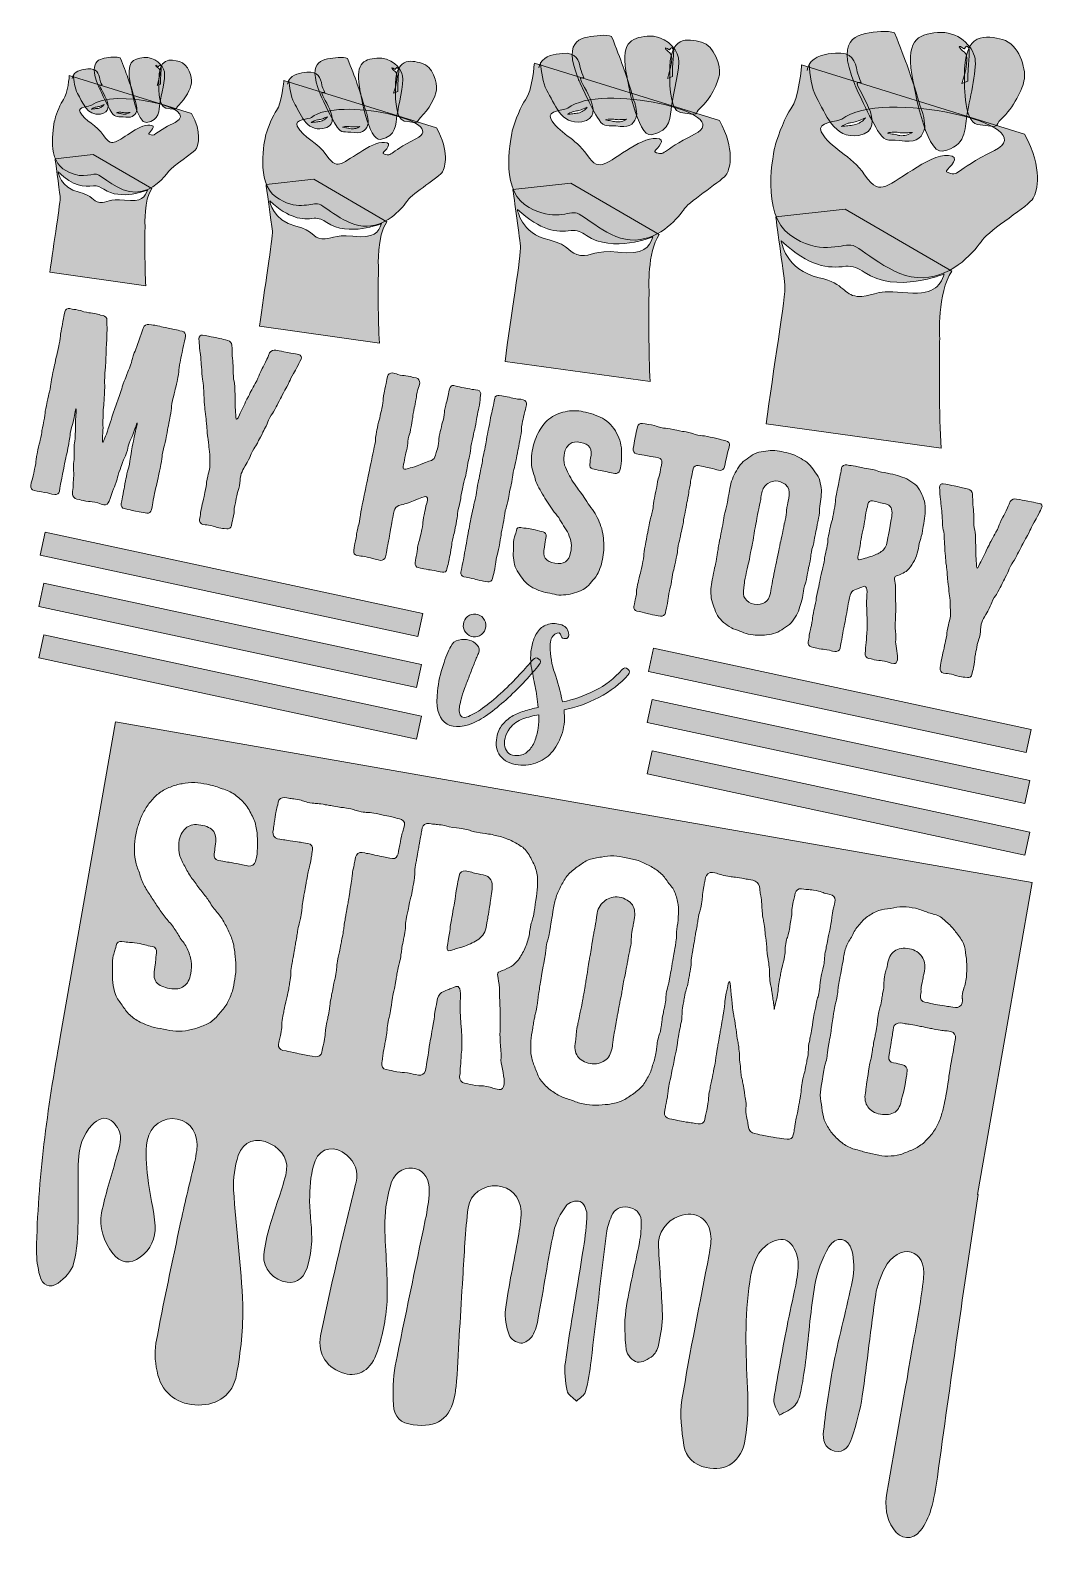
# Model space of a CAD drawing. Header units: inches. Extents: x 239 to 844, y -990 to -91.
import ezdxf

# ---------------------------------------------------------------- set-up
doc = ezdxf.new("R2010")
doc.units = ezdxf.units.IN
doc.header["$MEASUREMENT"] = 0
doc.layers.add('Layer 1', color=7, linetype='Continuous')

# ---------------------------------------------------------------- blocks, each defined once
blk = doc.blocks.new('block 3')
at = {"layer": 'Layer 1', "true_color": 0x1f9d48}
h = blk.add_hatch(color=114, dxfattribs=at)
h.dxf.hatch_style = 2
edge = h.paths.add_edge_path()
edge.add_spline(control_points=[(538.07, -465.7), (539.16, -464.49), (540.32, -464.38), (541.54, -465.37), (542.76, -466.37), (542.83, -467.48), (541.74, -468.69), (539.3, -471.67), (536.5, -474.88), (533.34, -478.35), (530.17, -481.81), (526.83, -485.16), (523.31, -488.39), (519.79, -491.62), (516.2, -494.61), (512.55, -497.35), (508.9, -500.08), (505.46, -502.13), (502.26, -503.49), (494.84, -506.47), (489.22, -506.31), (485.4, -503.01), (481.57, -499.71), (480.16, -493.53), (481.19, -484.48), (481.81, -479.01), (482.92, -473.92), (484.49, -469.23), (486.08, -464.54), (487.61, -460.74), (489.08, -457.85), (490.06, -455.87), (491.64, -454.61), (493.8, -454.09), (495.96, -453.57), (498.02, -453.56), (499.97, -454.07), (501.92, -454.58), (503.53, -455.58), (504.79, -457.06), (506.06, -458.54), (506.3, -460.19), (505.52, -462.01), (504.74, -463.83), (503.88, -465.93), (502.94, -468.31), (502, -470.69), (501.06, -473.11), (500.11, -475.59), (499.16, -478.06), (498.22, -480.48), (497.28, -482.86), (496.34, -485.24), (495.67, -487.36), (495.27, -489.23), (494.95, -490.33), (494.66, -491.64), (494.39, -493.14), (494.13, -494.64), (494.07, -495.97), (494.23, -497.13), (494.38, -498.3), (494.86, -499.17), (495.66, -499.73), (496.45, -500.3), (497.75, -500.21), (499.56, -499.46), (502.56, -498.27), (505.83, -496.35), (509.38, -493.69), (512.93, -491.04), (516.47, -488.04), (520, -484.72), (523.53, -481.39), (526.87, -478.04), (530.02, -474.67), (533.18, -471.31), (535.86, -468.31), (538.07, -465.7)], knot_values=[0, 0, 0, 0, 1, 1, 1, 2, 2, 2, 3, 3, 3, 4, 4, 4, 5, 5, 5, 6, 6, 6, 7, 7, 7, 8, 8, 8, 9, 9, 9, 10, 10, 10, 11, 11, 11, 12, 12, 12, 13, 13, 13, 14, 14, 14, 15, 15, 15, 16, 16, 16, 17, 17, 17, 18, 18, 18, 19, 19, 19, 20, 20, 20, 21, 21, 21, 22, 22, 22, 23, 23, 23, 24, 24, 24, 25, 25, 25, 26, 26, 26, 26], degree=3, periodic=1)
edge = h.paths.add_edge_path()
edge.add_spline(control_points=[(508.46, -441.13), (509.63, -442.6), (510.11, -444.28), (509.89, -446.17), (509.68, -448.05), (508.84, -449.58), (507.37, -450.75), (505.9, -451.92), (504.27, -452.41), (502.48, -452.21), (500.68, -452), (499.2, -451.17), (498.03, -449.69), (496.86, -448.23), (496.38, -446.55), (496.59, -444.66), (496.81, -442.78), (497.65, -441.25), (499.12, -440.07), (500.59, -438.91), (502.22, -438.42), (504.01, -438.62), (505.8, -438.82), (507.29, -439.67), (508.46, -441.13)], knot_values=[0, 0, 0, 0, 1, 1, 1, 2, 2, 2, 3, 3, 3, 4, 4, 4, 5, 5, 5, 6, 6, 6, 7, 7, 7, 8, 8, 8, 8], degree=3, periodic=1)
h = blk.add_hatch(color=114, dxfattribs=at)
h.dxf.hatch_style = 2
edge = h.paths.add_edge_path()
edge.add_spline(control_points=[(554.82, -451.83), (554.3, -449.67), (553.06, -449.24), (551.1, -450.55), (549.13, -451.86), (548.15, -454.23), (548.14, -457.67), (548.26, -463.41), (549.18, -468.78), (550.91, -473.74), (552.64, -478.72), (554.18, -484.44), (555.56, -490.9), (562.2, -489.55), (568.62, -487.32), (574.81, -484.19), (580.99, -481.07), (586.38, -476.9), (590.98, -471.69), (592.07, -470.48), (593.23, -470.37), (594.46, -471.37), (595.68, -472.37), (595.75, -473.48), (594.65, -474.69), (590.03, -480.09), (584.22, -484.59), (577.22, -488.19), (570.22, -491.8), (563.3, -494.26), (556.46, -495.58), (557.06, -500.43), (556.73, -504.93), (555.5, -509.09), (554.26, -513.25), (552.42, -516.87), (549.97, -519.93), (547.52, -523), (544.5, -525.29), (540.88, -526.78), (537.28, -528.29), (533.39, -528.8), (529.24, -528.33), (524.34, -527.78), (520.77, -525.99), (518.53, -522.96), (516.29, -519.94), (515.61, -516.28), (516.48, -511.98), (517.01, -508.98), (518.1, -506.48), (519.77, -504.47), (521.43, -502.46), (523.33, -500.82), (525.49, -499.53), (527.64, -498.25), (530.05, -497.18), (532.73, -496.34), (535.4, -495.49), (538.21, -494.76), (541.15, -494.14), (540.69, -489.69), (540.07, -485.51), (539.27, -481.6), (538.47, -477.69), (537.72, -473.78), (537.01, -469.88), (536.66, -467.93), (536.54, -465.62), (536.65, -462.96), (536.76, -460.3), (537.2, -457.72), (537.96, -455.22), (538.71, -452.73), (539.82, -450.52), (541.29, -448.58), (542.75, -446.64), (544.76, -445.34), (547.32, -444.67), (549.88, -444.01), (552.49, -444.16), (555.15, -445.13), (557.81, -446.11), (559.17, -448.02), (559.23, -450.9), (559.24, -452.43), (558.58, -453.22), (557.24, -453.25), (555.9, -453.29), (555.09, -452.82), (554.82, -451.83)], knot_values=[0, 0, 0, 0, 1, 1, 1, 2, 2, 2, 3, 3, 3, 4, 4, 4, 5, 5, 5, 6, 6, 6, 7, 7, 7, 8, 8, 8, 9, 9, 9, 10, 10, 10, 11, 11, 11, 12, 12, 12, 13, 13, 13, 14, 14, 14, 15, 15, 15, 16, 16, 16, 17, 17, 17, 18, 18, 18, 19, 19, 19, 20, 20, 20, 21, 21, 21, 22, 22, 22, 23, 23, 23, 24, 24, 24, 25, 25, 25, 26, 26, 26, 27, 27, 27, 28, 28, 28, 29, 29, 29, 30, 30, 30, 30], degree=3, periodic=1)
edge = h.paths.add_edge_path()
edge.add_spline(control_points=[(541.51, -498.48), (538.39, -499.08), (535.23, -499.92), (532.05, -500.99), (528.88, -502.06), (526.28, -503.92), (524.26, -506.56), (522.89, -508.51), (521.95, -510.45), (521.45, -512.4), (520.94, -514.35), (520.88, -516.11), (521.28, -517.68), (521.67, -519.26), (522.49, -520.54), (523.71, -521.54), (524.93, -522.54), (526.6, -522.97), (528.72, -522.83), (531.21, -522.73), (533.32, -521.87), (535.03, -520.24), (536.74, -518.62), (538.07, -516.62), (539.01, -514.25), (539.94, -511.87), (540.61, -509.32), (541.02, -506.59), (541.43, -503.87), (541.59, -501.17), (541.51, -498.48)], knot_values=[0, 0, 0, 0, 1, 1, 1, 2, 2, 2, 3, 3, 3, 4, 4, 4, 5, 5, 5, 6, 6, 6, 7, 7, 7, 8, 8, 8, 9, 9, 9, 10, 10, 10, 10], degree=3, periodic=1)
at = {"layer": 'Layer 1', "lineweight": 0}
for points, knots in [([(508.46, -441.13), (509.63, -442.6), (510.11, -444.28), (509.89, -446.17), (509.68, -448.05), (508.84, -449.58), (507.37, -450.75), (505.9, -451.92), (504.27, -452.41), (502.48, -452.21), (500.68, -452), (499.2, -451.17), (498.03, -449.69), (496.86, -448.23), (496.38, -446.55), (496.59, -444.66), (496.81, -442.78), (497.65, -441.25), (499.12, -440.07), (500.59, -438.91), (502.22, -438.42), (504.01, -438.62), (505.8, -438.82), (507.29, -439.67), (508.46, -441.13)], [0, 0, 0, 0, 1, 1, 1, 2, 2, 2, 3, 3, 3, 4, 4, 4, 5, 5, 5, 6, 6, 6, 7, 7, 7, 8, 8, 8, 8]), ([(554.82, -451.83), (554.3, -449.67), (553.06, -449.24), (551.1, -450.55), (549.13, -451.86), (548.15, -454.23), (548.14, -457.67), (548.26, -463.41), (549.18, -468.78), (550.91, -473.74), (552.64, -478.72), (554.18, -484.44), (555.56, -490.9), (562.2, -489.55), (568.62, -487.32), (574.81, -484.19), (580.99, -481.07), (586.38, -476.9), (590.98, -471.69), (592.07, -470.48), (593.23, -470.37), (594.46, -471.37), (595.68, -472.37), (595.75, -473.48), (594.65, -474.69), (590.03, -480.09), (584.22, -484.59), (577.22, -488.19), (570.22, -491.8), (563.3, -494.26), (556.46, -495.58), (557.06, -500.43), (556.73, -504.93), (555.5, -509.09), (554.26, -513.25), (552.42, -516.87), (549.97, -519.93), (547.52, -523), (544.5, -525.29), (540.88, -526.78), (537.28, -528.29), (533.39, -528.8), (529.24, -528.33), (524.34, -527.78), (520.77, -525.99), (518.53, -522.96), (516.29, -519.94), (515.61, -516.28), (516.48, -511.98), (517.01, -508.98), (518.1, -506.48), (519.77, -504.47), (521.43, -502.46), (523.33, -500.82), (525.49, -499.53), (527.64, -498.25), (530.05, -497.18), (532.73, -496.34), (535.4, -495.49), (538.21, -494.76), (541.15, -494.14), (540.69, -489.69), (540.07, -485.51), (539.27, -481.6), (538.47, -477.69), (537.72, -473.78), (537.01, -469.88), (536.66, -467.93), (536.54, -465.62), (536.65, -462.96), (536.76, -460.3), (537.2, -457.72), (537.96, -455.22), (538.71, -452.73), (539.82, -450.52), (541.29, -448.58), (542.75, -446.64), (544.76, -445.34), (547.32, -444.67), (549.88, -444.01), (552.49, -444.16), (555.15, -445.13), (557.81, -446.11), (559.17, -448.02), (559.23, -450.9), (559.24, -452.43), (558.58, -453.22), (557.24, -453.25), (555.9, -453.29), (555.09, -452.82), (554.82, -451.83)], [0, 0, 0, 0, 1, 1, 1, 2, 2, 2, 3, 3, 3, 4, 4, 4, 5, 5, 5, 6, 6, 6, 7, 7, 7, 8, 8, 8, 9, 9, 9, 10, 10, 10, 11, 11, 11, 12, 12, 12, 13, 13, 13, 14, 14, 14, 15, 15, 15, 16, 16, 16, 17, 17, 17, 18, 18, 18, 19, 19, 19, 20, 20, 20, 21, 21, 21, 22, 22, 22, 23, 23, 23, 24, 24, 24, 25, 25, 25, 26, 26, 26, 27, 27, 27, 28, 28, 28, 29, 29, 29, 30, 30, 30, 30]), ([(538.07, -465.7), (539.16, -464.49), (540.32, -464.38), (541.54, -465.37), (542.76, -466.37), (542.83, -467.48), (541.74, -468.69), (539.3, -471.67), (536.5, -474.88), (533.34, -478.35), (530.17, -481.81), (526.83, -485.16), (523.31, -488.39), (519.79, -491.62), (516.2, -494.61), (512.55, -497.35), (508.9, -500.08), (505.46, -502.13), (502.26, -503.49), (494.84, -506.47), (489.22, -506.31), (485.4, -503.01), (481.57, -499.71), (480.16, -493.53), (481.19, -484.48), (481.81, -479.01), (482.92, -473.92), (484.49, -469.23), (486.08, -464.54), (487.61, -460.74), (489.08, -457.85), (490.06, -455.87), (491.64, -454.61), (493.8, -454.09), (495.96, -453.57), (498.02, -453.56), (499.97, -454.07), (501.92, -454.58), (503.53, -455.58), (504.79, -457.06), (506.06, -458.54), (506.3, -460.19), (505.52, -462.01), (504.74, -463.83), (503.88, -465.93), (502.94, -468.31), (502, -470.69), (501.06, -473.11), (500.11, -475.59), (499.16, -478.06), (498.22, -480.48), (497.28, -482.86), (496.34, -485.24), (495.67, -487.36), (495.27, -489.23), (494.95, -490.33), (494.66, -491.64), (494.39, -493.14), (494.13, -494.64), (494.07, -495.97), (494.23, -497.13), (494.38, -498.3), (494.86, -499.17), (495.66, -499.73), (496.45, -500.3), (497.75, -500.21), (499.56, -499.46), (502.56, -498.27), (505.83, -496.35), (509.38, -493.69), (512.93, -491.04), (516.47, -488.04), (520, -484.72), (523.53, -481.39), (526.87, -478.04), (530.02, -474.67), (533.18, -471.31), (535.86, -468.31), (538.07, -465.7)], [0, 0, 0, 0, 1, 1, 1, 2, 2, 2, 3, 3, 3, 4, 4, 4, 5, 5, 5, 6, 6, 6, 7, 7, 7, 8, 8, 8, 9, 9, 9, 10, 10, 10, 11, 11, 11, 12, 12, 12, 13, 13, 13, 14, 14, 14, 15, 15, 15, 16, 16, 16, 17, 17, 17, 18, 18, 18, 19, 19, 19, 20, 20, 20, 21, 21, 21, 22, 22, 22, 23, 23, 23, 24, 24, 24, 25, 25, 25, 26, 26, 26, 26]), ([(541.51, -498.48), (538.39, -499.08), (535.23, -499.92), (532.05, -500.99), (528.88, -502.06), (526.28, -503.92), (524.26, -506.56), (522.89, -508.51), (521.95, -510.45), (521.45, -512.4), (520.94, -514.35), (520.88, -516.11), (521.28, -517.68), (521.67, -519.26), (522.49, -520.54), (523.71, -521.54), (524.93, -522.54), (526.6, -522.97), (528.72, -522.83), (531.21, -522.73), (533.32, -521.87), (535.03, -520.24), (536.74, -518.62), (538.07, -516.62), (539.01, -514.25), (539.94, -511.87), (540.61, -509.32), (541.02, -506.59), (541.43, -503.87), (541.59, -501.17), (541.51, -498.48)], [0, 0, 0, 0, 1, 1, 1, 2, 2, 2, 3, 3, 3, 4, 4, 4, 5, 5, 5, 6, 6, 6, 7, 7, 7, 8, 8, 8, 9, 9, 9, 10, 10, 10, 10])]:
    blk.add_open_spline(points, degree=3, knots=knots, dxfattribs=at)
blk = doc.blocks.new('block 4')
at = {"layer": 'Layer 1', "true_color": 0xea2625}
h = blk.add_hatch(color=20, dxfattribs=at)
h.dxf.hatch_style = 2
edge = h.paths.add_edge_path()
edge.add_spline(control_points=[(253.57, -367.6), (250.51, -366.99), (250.54, -366.83), (247.48, -366.22), (244.43, -365.61), (244.4, -365.76), (241.34, -365.15), (239.97, -364.87), (238.96, -363.54), (239.23, -362.15), (239.77, -359.36), (240.23, -359.45), (240.81, -356.5), (241.35, -353.71), (241.35, -353.71), (241.93, -350.77), (242.47, -347.98), (242.17, -347.92), (242.74, -344.97), (243.29, -342.18), (243.29, -342.18), (243.86, -339.24), (244.44, -336.29), (244.74, -336.35), (245.29, -333.56), (245.86, -330.62), (245.71, -330.59), (246.25, -327.8), (246.83, -324.86), (246.83, -324.86), (247.37, -322.07), (247.95, -319.12), (247.64, -319.06), (248.19, -316.27), (248.76, -313.32), (248.92, -313.35), (249.46, -310.56), (250.04, -307.62), (250.19, -307.65), (250.73, -304.86), (251.31, -301.92), (251.16, -301.88), (251.7, -299.09), (252.27, -296.15), (252.27, -296.15), (252.82, -293.36), (253.39, -290.41), (253.55, -290.45), (254.09, -287.66), (254.67, -284.71), (254.82, -284.74), (255.39, -281.8), (255.94, -279.01), (255.94, -279.01), (256.48, -276.22), (257.06, -273.27), (256.75, -273.21), (257.3, -270.42), (257.87, -267.48), (257.87, -267.48), (258.45, -264.53), (258.99, -261.74), (258.99, -261.74), (259.57, -258.8), (259.81, -257.56), (261.09, -256.69), (262.47, -256.96), (264.91, -257.45), (264.94, -257.3), (267.54, -257.82), (269.99, -258.31), (269.92, -258.62), (272.37, -259.11), (274.81, -259.6), (274.88, -259.29), (277.48, -259.81), (279.92, -260.31), (279.86, -260.62), (282.3, -261.11), (283.68, -261.38), (284.57, -262.53), (284.63, -263.83), (284.52, -266.87), (284.7, -266.74), (284.74, -269.81), (284.47, -272.82), (284.5, -272.66), (284.53, -275.73), (284.26, -278.73), (284.26, -278.73), (284.15, -281.77), (284.06, -284.65), (284.06, -284.65), (283.94, -287.69), (284.01, -290.6), (283.67, -290.7), (283.59, -293.58), (283.32, -296.59), (283.32, -296.59), (283.2, -299.62), (283.12, -302.5), (283.42, -302.57), (283.15, -305.57), (283.07, -308.45), (283.07, -308.45), (282.95, -311.49), (282.83, -314.53), (282.53, -314.47), (282.44, -317.35), (282.33, -320.39), (282.48, -320.42), (282.21, -323.42), (282.09, -326.46), (282.43, -326.37), (282.16, -329.37), (282.04, -332.41), (282.04, -332.41), (281.96, -335.29), (281.83, -336.72), (282.29, -336.81), (282.72, -335.44), (283.72, -332.75), (283.88, -332.78), (284.91, -329.92), (285.76, -327.2), (285.61, -327.17), (286.64, -324.31), (287.68, -321.46), (287.52, -321.43), (288.55, -318.58), (289.56, -315.88), (289.56, -315.88), (290.44, -312.99), (291.44, -310.3), (291.44, -310.3), (292.48, -307.44), (293.36, -304.56), (293.36, -304.56), (294.24, -301.68), (295.24, -298.98), (295.55, -299.04), (296.43, -296.16), (297.43, -293.46), (297.58, -293.49), (298.62, -290.64), (299.47, -287.91), (299.35, -287.72), (300.19, -284.99), (301.23, -282.14), (301.38, -282.17), (302.38, -279.47), (303.42, -276.62), (303.42, -276.62), (304.45, -273.77), (305.45, -271.07), (305.33, -270.89), (306.34, -268.19), (306.73, -266.98), (308.17, -266.14), (309.54, -266.42), (311.98, -266.91), (312.05, -266.6), (314.64, -267.12), (317.09, -267.61), (317.06, -267.76), (319.51, -268.25), (321.95, -268.75), (321.95, -268.75), (324.55, -269.27), (327, -269.76), (326.96, -269.91), (329.41, -270.41), (330.79, -270.68), (331.64, -271.98), (331.4, -273.22), (330.82, -276.17), (330.67, -276.14), (330.13, -278.92), (329.55, -281.87), (329.55, -281.87), (329.01, -284.66), (328.43, -287.61), (328.28, -287.57), (327.74, -290.37), (327.16, -293.31), (327.62, -293.4), (327.07, -296.19), (326.5, -299.14), (326.5, -299.14), (325.95, -301.93), (325.38, -304.87), (325.07, -304.81), (324.53, -307.6), (323.96, -310.54), (323.8, -310.51), (323.26, -313.3), (322.68, -316.25), (323.14, -316.34), (322.59, -319.13), (322.02, -322.08), (322.02, -322.08), (321.44, -325.02), (320.9, -327.81), (320.9, -327.81), (320.32, -330.75), (319.78, -333.54), (319.78, -333.54), (319.2, -336.49), (318.66, -339.28), (318.36, -339.22), (317.78, -342.16), (317.24, -344.95), (317.54, -345.01), (316.96, -347.96), (316.42, -350.75), (316.42, -350.75), (315.84, -353.69), (315.3, -356.48), (315.3, -356.48), (314.72, -359.43), (314.18, -362.22), (313.88, -362.16), (313.3, -365.1), (312.73, -368.05), (312.73, -368.05), (312.18, -370.84), (311.64, -373.63), (311.64, -373.63), (311.06, -376.57), (310.79, -377.97), (309.66, -378.87), (308.29, -378.59), (305.08, -377.95), (305.05, -378.1), (301.68, -377.43), (298.32, -376.75), (298.35, -376.59), (294.99, -375.92), (293.77, -375.67), (292.75, -374.34), (293.03, -372.95), (293.6, -370.01), (293.6, -370.01), (294.18, -367.06), (294.75, -364.11), (294.75, -364.11), (295.33, -361.17), (295.9, -358.22), (295.9, -358.22), (296.48, -355.28), (297.05, -352.34), (297.36, -352.4), (297.93, -349.45), (298.51, -346.51), (298.35, -346.48), (298.96, -343.38), (299.53, -340.43), (299.38, -340.4), (299.96, -337.46), (300.53, -334.51), (300.53, -334.51), (301.11, -331.57), (301.68, -328.62), (301.99, -328.68), (302.56, -325.74), (302.8, -324.5), (302.65, -324.47), (302.26, -325.68), (301.38, -328.56), (301.07, -328.5), (300.19, -331.38), (299.16, -334.24), (298.85, -334.17), (297.82, -337.03), (296.78, -339.88), (297.24, -339.97), (296.21, -342.82), (295.15, -345.83), (294.87, -345.62), (293.84, -348.47), (292.8, -351.32), (292.8, -351.32), (291.74, -354.33), (290.74, -357.03), (291.16, -357.27), (290.13, -360.13), (289.1, -362.98), (288.94, -362.95), (287.91, -365.8), (286.88, -368.66), (286.88, -368.66), (285.84, -371.51), (285.42, -372.87), (284.11, -373.9), (282.73, -373.62), (280.13, -373.1), (280.22, -372.63), (277.47, -372.08), (274.72, -371.53), (274.63, -371.99), (272.03, -371.47), (269.28, -370.92), (269.31, -370.76), (266.71, -370.24), (265.34, -369.97), (264.02, -368.57), (264.11, -367.3), (264.17, -364.58), (264.5, -364.48), (264.56, -361.76), (264.61, -359.03), (264.64, -358.87), (264.85, -356.18), (264.91, -353.45), (264.61, -353.39), (264.66, -350.66), (264.71, -347.94), (265.05, -347.84), (265.11, -345.12), (265.32, -342.42), (265.01, -342.36), (265.07, -339.63), (265.12, -336.9), (265.46, -336.81), (265.67, -334.11), (265.75, -331.23), (265.75, -331.23), (265.96, -328.54), (266.02, -325.81), (265.87, -325.78), (265.95, -322.9), (266.01, -320.17), (266.31, -320.23), (266.37, -317.5), (266.49, -316.08), (266.15, -316.17), (265.91, -317.41), (265.3, -320.51), (265.3, -320.51), (264.73, -323.46), (264.16, -326.4), (263.7, -326.31), (263.09, -329.41), (262.52, -332.35), (262.82, -332.42), (262.22, -335.52), (261.64, -338.46), (261.64, -338.46), (261.04, -341.56), (260.46, -344.5), (260.31, -344.47), (259.73, -347.42), (259.13, -350.52), (259.13, -350.52), (258.52, -353.62), (257.95, -356.56), (257.95, -356.56), (257.37, -359.51), (256.77, -362.61), (256.92, -362.64), (256.35, -365.58), (256.07, -366.98), (254.79, -367.85), (253.57, -367.6)], knot_values=[0, 0, 0, 0, 1, 1, 1, 2, 2, 2, 3, 3, 3, 4, 4, 4, 5, 5, 5, 6, 6, 6, 7, 7, 7, 8, 8, 8, 9, 9, 9, 10, 10, 10, 11, 11, 11, 12, 12, 12, 13, 13, 13, 14, 14, 14, 15, 15, 15, 16, 16, 16, 17, 17, 17, 18, 18, 18, 19, 19, 19, 20, 20, 20, 21, 21, 21, 22, 22, 22, 23, 23, 23, 24, 24, 24, 25, 25, 25, 26, 26, 26, 27, 27, 27, 28, 28, 28, 29, 29, 29, 30, 30, 30, 31, 31, 31, 32, 32, 32, 33, 33, 33, 34, 34, 34, 35, 35, 35, 36, 36, 36, 37, 37, 37, 38, 38, 38, 39, 39, 39, 40, 40, 40, 41, 41, 41, 42, 42, 42, 43, 43, 43, 44, 44, 44, 45, 45, 45, 46, 46, 46, 47, 47, 47, 48, 48, 48, 49, 49, 49, 50, 50, 50, 51, 51, 51, 52, 52, 52, 53, 53, 53, 54, 54, 54, 55, 55, 55, 56, 56, 56, 57, 57, 57, 58, 58, 58, 59, 59, 59, 60, 60, 60, 61, 61, 61, 62, 62, 62, 63, 63, 63, 64, 64, 64, 65, 65, 65, 66, 66, 66, 67, 67, 67, 68, 68, 68, 69, 69, 69, 70, 70, 70, 71, 71, 71, 72, 72, 72, 73, 73, 73, 74, 74, 74, 75, 75, 75, 76, 76, 76, 77, 77, 77, 78, 78, 78, 79, 79, 79, 80, 80, 80, 81, 81, 81, 82, 82, 82, 83, 83, 83, 84, 84, 84, 85, 85, 85, 86, 86, 86, 87, 87, 87, 88, 88, 88, 89, 89, 89, 90, 90, 90, 91, 91, 91, 92, 92, 92, 93, 93, 93, 94, 94, 94, 95, 95, 95, 96, 96, 96, 97, 97, 97, 98, 98, 98, 99, 99, 99, 100, 100, 100, 101, 101, 101, 102, 102, 102, 103, 103, 103, 104, 104, 104, 105, 105, 105, 106, 106, 106, 107, 107, 107, 108, 108, 108, 109, 109, 109, 110, 110, 110, 111, 111, 111, 112, 112, 112, 113, 113, 113, 114, 114, 114, 115, 115, 115, 116, 116, 116, 117, 117, 117, 118, 118, 118, 119, 119, 119, 120, 120, 120, 121, 121, 121, 121], degree=3, periodic=1)
h = blk.add_hatch(color=20, dxfattribs=at)
h.dxf.hatch_style = 2
edge = h.paths.add_edge_path()
edge.add_spline(control_points=[(400.03, -287), (398.75, -289.48), (398.9, -289.52), (397.63, -292), (396.16, -294.6), (396.04, -294.42), (394.76, -296.9), (393.48, -299.38), (393.61, -299.56), (392.33, -302.05), (391.05, -304.53), (390.9, -304.5), (389.62, -306.98), (388.34, -309.46), (388.34, -309.46), (387.06, -311.94), (385.78, -314.42), (385.78, -314.42), (384.5, -316.9), (383.23, -319.39), (382.77, -319.29), (381.49, -321.78), (380.21, -324.26), (380.48, -324.47), (379.21, -326.95), (377.77, -329.41), (377.93, -329.44), (376.65, -331.92), (375.37, -334.4), (375.37, -334.4), (374.06, -337.03), (372.78, -339.52), (372.35, -339.27), (371.08, -341.75), (369.8, -344.23), (370.07, -344.45), (368.79, -346.93), (367.51, -349.41), (367.36, -349.38), (366.08, -351.86), (365.38, -353.01), (364.38, -354.9), (364.14, -356.14), (363.53, -359.24), (363.99, -359.33), (363.41, -362.28), (362.84, -365.22), (362.38, -365.13), (361.78, -368.23), (361.2, -371.18), (361.2, -371.18), (360.63, -374.12), (360.05, -377.07), (360.51, -377.16), (359.93, -380.1), (359.33, -383.2), (359.17, -383.17), (358.6, -386.12), (358.36, -387.36), (357.08, -388.23), (355.85, -387.98), (353.41, -387.49), (353.35, -387.8), (351.06, -387.34), (348.61, -386.85), (348.7, -386.39), (346.41, -385.92), (344.12, -385.46), (344.05, -385.77), (341.61, -385.28), (340.39, -385.04), (339.41, -383.55), (339.65, -382.31), (340.23, -379.37), (340.07, -379.34), (340.65, -376.39), (341.25, -373.29), (341.41, -373.32), (341.98, -370.38), (342.56, -367.43), (342.71, -367.46), (343.28, -364.52), (343.89, -361.42), (343.58, -361.36), (344.16, -358.41), (344.73, -355.47), (345.04, -355.53), (345.64, -352.43), (345.88, -351.19), (345.97, -349.11), (345.75, -347.78), (345.66, -345.02), (345.84, -344.9), (345.59, -342.11), (345.34, -339.32), (345.19, -339.29), (344.94, -336.5), (344.69, -333.71), (344.54, -333.68), (344.29, -330.9), (344.04, -328.11), (344.04, -328.11), (343.79, -325.32), (343.54, -322.53), (343.54, -322.53), (343.14, -319.71), (342.89, -316.92), (342.89, -316.92), (342.64, -314.13), (342.39, -311.35), (342.57, -311.22), (342.32, -308.43), (342.07, -305.65), (342.22, -305.68), (341.97, -302.89), (341.72, -300.1), (341.42, -300.04), (341.17, -297.25), (340.92, -294.46), (341.07, -294.49), (340.82, -291.7), (340.57, -288.91), (340.6, -288.76), (340.35, -285.97), (340.11, -283.18), (339.95, -283.15), (339.7, -280.36), (339.45, -277.58), (339.6, -277.61), (339.35, -274.82), (339.29, -273.52), (340.3, -272.43), (341.52, -272.68), (343.96, -273.17), (343.96, -273.17), (346.56, -273.69), (349.01, -274.18), (349.01, -274.18), (351.45, -274.67), (354.05, -275.19), (354.02, -275.35), (356.47, -275.84), (357.84, -276.12), (358.85, -277.45), (358.92, -278.75), (359.11, -281.85), (358.95, -281.81), (359.14, -284.91), (359.36, -287.86), (359.52, -287.89), (359.71, -290.99), (359.89, -294.08), (359.56, -294.18), (359.78, -297.12), (359.96, -300.22), (360.45, -300.16), (360.64, -303.25), (360.83, -306.35), (360.68, -306.32), (360.87, -309.42), (361.06, -312.52), (360.72, -312.61), (360.94, -315.56), (361.13, -318.65), (361.13, -318.65), (361.32, -321.75), (361.38, -323.05), (362, -323.18), (362.57, -321.84), (363.91, -319.05), (363.91, -319.05), (365.22, -316.42), (366.56, -313.62), (366.56, -313.62), (367.9, -310.83), (369.39, -308.07), (369.24, -308.04), (370.73, -305.28), (372.07, -302.49), (372.35, -302.7), (373.69, -299.91), (375.02, -297.12), (374.72, -297.06), (376.06, -294.27), (377.4, -291.48), (377.55, -291.51), (378.89, -288.72), (380.23, -285.93), (380.23, -285.93), (381.38, -283.26), (382.11, -281.96), (383.79, -281.49), (385.02, -281.73), (388.38, -282.41), (388.41, -282.25), (391.93, -282.96), (395.29, -283.63), (395.29, -283.63), (398.65, -284.31), (400.03, -284.59), (400.73, -285.85), (400.03, -287)], knot_values=[0, 0, 0, 0, 1, 1, 1, 2, 2, 2, 3, 3, 3, 4, 4, 4, 5, 5, 5, 6, 6, 6, 7, 7, 7, 8, 8, 8, 9, 9, 9, 10, 10, 10, 11, 11, 11, 12, 12, 12, 13, 13, 13, 14, 14, 14, 15, 15, 15, 16, 16, 16, 17, 17, 17, 18, 18, 18, 19, 19, 19, 20, 20, 20, 21, 21, 21, 22, 22, 22, 23, 23, 23, 24, 24, 24, 25, 25, 25, 26, 26, 26, 27, 27, 27, 28, 28, 28, 29, 29, 29, 30, 30, 30, 31, 31, 31, 32, 32, 32, 33, 33, 33, 34, 34, 34, 35, 35, 35, 36, 36, 36, 37, 37, 37, 38, 38, 38, 39, 39, 39, 40, 40, 40, 41, 41, 41, 42, 42, 42, 43, 43, 43, 44, 44, 44, 45, 45, 45, 46, 46, 46, 47, 47, 47, 48, 48, 48, 49, 49, 49, 50, 50, 50, 51, 51, 51, 52, 52, 52, 53, 53, 53, 54, 54, 54, 55, 55, 55, 56, 56, 56, 57, 57, 57, 58, 58, 58, 59, 59, 59, 60, 60, 60, 61, 61, 61, 62, 62, 62, 63, 63, 63, 64, 64, 64, 65, 65, 65, 66, 66, 66, 67, 67, 67, 67], degree=3, periodic=1)
h = blk.add_hatch(color=20, dxfattribs=at)
h.dxf.hatch_style = 2
edge = h.paths.add_edge_path()
edge.add_spline(control_points=[(479.35, -412.78), (476.91, -412.29), (476.88, -412.45), (474.43, -411.95), (472.14, -411.49), (472.14, -411.49), (469.7, -411), (468.47, -410.76), (467.61, -409.46), (467.89, -408.06), (468.4, -405.43), (468.4, -405.43), (468.91, -402.79), (469.46, -400), (469.16, -399.94), (469.67, -397.31), (470.18, -394.67), (470.64, -394.77), (471.19, -391.98), (471.7, -389.34), (471.7, -389.34), (472.22, -386.7), (472.73, -384.07), (472.42, -384.01), (472.97, -381.22), (473.48, -378.58), (473.48, -378.58), (474, -375.95), (474.54, -373.16), (474.85, -373.22), (475.36, -370.59), (475.64, -369.19), (474.54, -368.33), (473.31, -368.88), (470.78, -369.67), (470.9, -369.85), (468.37, -370.63), (465.8, -371.57), (465.92, -371.75), (463.36, -372.69), (460.82, -373.46), (460.7, -373.28), (458.17, -374.06), (456.98, -374.46), (455.73, -375.99), (455.48, -377.22), (454.94, -380.01), (454.79, -379.98), (454.24, -382.77), (453.73, -385.41), (453.88, -385.44), (453.34, -388.23), (452.82, -390.86), (452.98, -390.9), (452.43, -393.68), (451.92, -396.32), (451.92, -396.32), (451.37, -399.11), (450.83, -401.9), (450.83, -401.9), (450.31, -404.53), (450.04, -405.93), (448.58, -406.92), (447.35, -406.68), (445.06, -406.22), (445.09, -406.06), (442.64, -405.57), (440.35, -405.11), (440.38, -404.96), (437.93, -404.47), (435.64, -404.01), (435.58, -404.32), (433.29, -403.86), (431.91, -403.58), (431.09, -402.12), (431.36, -400.73), (431.9, -397.94), (431.9, -397.94), (432.48, -394.99), (433.03, -392.2), (432.87, -392.17), (433.45, -389.23), (433.99, -386.44), (434.14, -386.47), (434.72, -383.52), (435.27, -380.73), (435.11, -380.7), (435.69, -377.76), (436.26, -374.81), (436.26, -374.81), (436.81, -372.02), (437.38, -369.08), (437.38, -369.08), (437.92, -366.29), (438.5, -363.34), (438.65, -363.38), (439.2, -360.58), (439.77, -357.64), (439.77, -357.64), (440.32, -354.85), (440.89, -351.91), (441.04, -351.94), (441.59, -349.15), (442.17, -346.2), (442.17, -346.2), (442.71, -343.41), (443.28, -340.47), (443.44, -340.5), (443.98, -337.71), (444.56, -334.76), (444.1, -334.67), (444.64, -331.88), (445.22, -328.94), (445.22, -328.94), (445.76, -326.15), (446.34, -323.2), (446.64, -323.26), (447.19, -320.47), (447.76, -317.53), (447.92, -317.56), (448.49, -314.61), (449.03, -311.82), (448.58, -311.73), (449.15, -308.79), (449.7, -306), (449.7, -306), (450.27, -303.05), (450.82, -300.26), (450.82, -300.26), (451.39, -297.32), (451.63, -296.08), (453.13, -294.93), (454.51, -295.2), (456.8, -295.66), (456.74, -295.97), (459.03, -296.43), (461.47, -296.93), (461.53, -296.62), (463.83, -297.08), (466.27, -297.57), (466.24, -297.72), (468.54, -298.18), (469.76, -298.43), (470.89, -299.94), (470.65, -301.18), (470.11, -303.97), (469.65, -303.88), (469.1, -306.67), (468.56, -309.46), (468.71, -309.49), (468.16, -312.28), (467.65, -314.92), (467.65, -314.92), (467.1, -317.71), (466.56, -320.5), (466.72, -320.53), (466.17, -323.32), (465.63, -326.11), (465.78, -326.14), (465.23, -328.93), (464.69, -331.72), (464.38, -331.66), (463.84, -334.45), (463.32, -337.08), (463.63, -337.14), (463.08, -339.93), (462.54, -342.72), (462.39, -342.69), (461.84, -345.48), (461.3, -348.27), (461.3, -348.27), (460.75, -351.06), (460.51, -352.3), (461.06, -352.73), (462.4, -352.36), (464.94, -351.58), (465.03, -351.92), (467.6, -350.99), (470.13, -350.21), (470.04, -349.87), (472.57, -349.09), (474.98, -348.12), (475.02, -347.97), (477.55, -347.19), (478.74, -346.78), (479.78, -345.54), (480.05, -344.15), (480.6, -341.35), (481.05, -341.45), (481.6, -338.66), (482.14, -335.87), (481.68, -335.78), (482.26, -332.83), (482.81, -330.04), (482.96, -330.07), (483.5, -327.28), (484.05, -324.49), (484.35, -324.55), (484.9, -321.76), (485.47, -318.82), (485.17, -318.76), (485.71, -315.97), (486.25, -313.18), (486.56, -313.24), (487.11, -310.45), (487.68, -307.5), (487.83, -307.53), (488.38, -304.74), (488.62, -303.5), (489.63, -302.42), (490.85, -302.66), (493.3, -303.15), (493.26, -303.31), (495.56, -303.77), (498, -304.26), (498, -304.26), (500.45, -304.75), (502.89, -305.24), (502.95, -304.93), (505.25, -305.39), (506.62, -305.67), (507.11, -307.22), (506.87, -308.46), (506.3, -311.4), (506.75, -311.5), (506.21, -314.28), (505.64, -317.23), (505.48, -317.2), (504.94, -319.99), (504.36, -322.93), (504.52, -322.97), (503.97, -325.76), (503.4, -328.7), (503.24, -328.67), (502.7, -331.46), (502.12, -334.4), (501.97, -334.37), (501.43, -337.16), (500.85, -340.11), (501.16, -340.17), (500.58, -343.11), (500.04, -345.9), (499.89, -345.87), (499.31, -348.82), (498.77, -351.61), (498.92, -351.64), (498.34, -354.58), (497.8, -357.37), (497.49, -357.31), (496.92, -360.26), (496.37, -363.05), (496.22, -363.02), (495.64, -365.96), (495.1, -368.75), (495.25, -368.78), (494.68, -371.73), (494.13, -374.52), (493.98, -374.49), (493.4, -377.43), (492.86, -380.22), (493.17, -380.28), (492.59, -383.23), (492.05, -386.02), (492.05, -386.02), (491.47, -388.96), (490.93, -391.75), (490.62, -391.69), (490.04, -394.63), (489.5, -397.42), (489.81, -397.49), (489.23, -400.43), (488.66, -403.38), (488.66, -403.38), (488.11, -406.17), (487.54, -409.11), (487.38, -409.08), (486.84, -411.87), (486.57, -413.26), (485.47, -414.01), (484.09, -413.73), (481.8, -413.27), (481.8, -413.27), (479.35, -412.78)], knot_values=[0, 0, 0, 0, 1, 1, 1, 2, 2, 2, 3, 3, 3, 4, 4, 4, 5, 5, 5, 6, 6, 6, 7, 7, 7, 8, 8, 8, 9, 9, 9, 10, 10, 10, 11, 11, 11, 12, 12, 12, 13, 13, 13, 14, 14, 14, 15, 15, 15, 16, 16, 16, 17, 17, 17, 18, 18, 18, 19, 19, 19, 20, 20, 20, 21, 21, 21, 22, 22, 22, 23, 23, 23, 24, 24, 24, 25, 25, 25, 26, 26, 26, 27, 27, 27, 28, 28, 28, 29, 29, 29, 30, 30, 30, 31, 31, 31, 32, 32, 32, 33, 33, 33, 34, 34, 34, 35, 35, 35, 36, 36, 36, 37, 37, 37, 38, 38, 38, 39, 39, 39, 40, 40, 40, 41, 41, 41, 42, 42, 42, 43, 43, 43, 44, 44, 44, 45, 45, 45, 46, 46, 46, 47, 47, 47, 48, 48, 48, 49, 49, 49, 50, 50, 50, 51, 51, 51, 52, 52, 52, 53, 53, 53, 54, 54, 54, 55, 55, 55, 56, 56, 56, 57, 57, 57, 58, 58, 58, 59, 59, 59, 60, 60, 60, 61, 61, 61, 62, 62, 62, 63, 63, 63, 64, 64, 64, 65, 65, 65, 66, 66, 66, 67, 67, 67, 68, 68, 68, 69, 69, 69, 70, 70, 70, 71, 71, 71, 72, 72, 72, 73, 73, 73, 74, 74, 74, 75, 75, 75, 76, 76, 76, 77, 77, 77, 78, 78, 78, 79, 79, 79, 80, 80, 80, 81, 81, 81, 82, 82, 82, 83, 83, 83, 84, 84, 84, 85, 85, 85, 86, 86, 86, 87, 87, 87, 88, 88, 88, 89, 89, 89, 90, 90, 90, 91, 91, 91, 92, 92, 92, 93, 93, 93, 94, 94, 94, 94], degree=3, periodic=1)
h = blk.add_hatch(color=20, dxfattribs=at)
h.dxf.hatch_style = 2
edge = h.paths.add_edge_path()
edge.add_spline(control_points=[(517.53, -400.32), (516.98, -403.11), (516.68, -403.04), (516.11, -405.99), (515.53, -408.93), (515.83, -409), (515.29, -411.79), (514.74, -414.57), (514.59, -414.54), (514.02, -417.49), (513.75, -418.88), (512.31, -419.72), (511.09, -419.48), (508.65, -418.99), (508.61, -419.14), (506.32, -418.68), (504.03, -418.22), (504.09, -417.91), (501.64, -417.42), (499.38, -416.81), (499.35, -416.96), (496.91, -416.47), (495.68, -416.22), (494.8, -415.08), (495.07, -413.68), (495.61, -410.89), (495.76, -410.92), (496.34, -407.98), (496.88, -405.19), (496.73, -405.16), (497.31, -402.21), (497.85, -399.42), (497.85, -399.42), (498.43, -396.48), (498.97, -393.69), (498.82, -393.66), (499.39, -390.71), (499.97, -387.77), (499.97, -387.77), (500.51, -384.98), (501.09, -382.03), (501.09, -382.03), (501.63, -379.25), (502.21, -376.3), (502.36, -376.33), (502.91, -373.54), (503.48, -370.59), (503.63, -370.62), (504.18, -367.84), (504.75, -364.89), (504.45, -364.83), (504.99, -362.04), (505.57, -359.09), (505.72, -359.12), (506.27, -356.33), (506.84, -353.39), (506.84, -353.39), (507.38, -350.6), (507.96, -347.66), (507.81, -347.62), (508.35, -344.83), (508.93, -341.89), (509.08, -341.92), (509.62, -339.13), (510.2, -336.19), (510.05, -336.16), (510.62, -333.21), (511.16, -330.42), (511.16, -330.42), (511.71, -327.63), (512.29, -324.69), (512.29, -324.69), (512.83, -321.9), (513.4, -318.95), (513.56, -318.98), (514.13, -316.04), (514.68, -313.25), (514.68, -313.25), (515.25, -310.3), (515.5, -309.06), (516.75, -308.35), (517.97, -308.59), (520.41, -309.08), (520.44, -308.93), (522.74, -309.39), (525.03, -309.85), (525, -310), (527.45, -310.49), (529.74, -310.95), (529.8, -310.65), (532.24, -311.14), (533.47, -311.38), (534.45, -312.87), (534.21, -314.11), (533.63, -317.05), (533.32, -316.99), (532.78, -319.78), (532.2, -322.73), (532.05, -322.7), (531.51, -325.48), (530.93, -328.43), (531.54, -328.55), (531, -331.34), (530.42, -334.29), (530.42, -334.29), (529.88, -337.08), (529.3, -340.02), (529.3, -340.02), (528.76, -342.81), (528.18, -345.76), (528.18, -345.76), (527.64, -348.55), (527.06, -351.49), (526.76, -351.43), (526.22, -354.22), (525.64, -357.17), (525.94, -357.23), (525.4, -360.02), (524.82, -362.96), (524.67, -362.93), (524.1, -365.88), (523.55, -368.66), (523.7, -368.7), (523.13, -371.64), (522.58, -374.43), (522.13, -374.34), (521.55, -377.29), (521.01, -380.07), (521.16, -380.1), (520.59, -383.05), (520.04, -385.84), (520.04, -385.84), (519.47, -388.79), (518.92, -391.57), (519.07, -391.6), (518.5, -394.55), (517.95, -397.34), (518.11, -397.37), (517.53, -400.32)], knot_values=[0, 0, 0, 0, 1, 1, 1, 2, 2, 2, 3, 3, 3, 4, 4, 4, 5, 5, 5, 6, 6, 6, 7, 7, 7, 8, 8, 8, 9, 9, 9, 10, 10, 10, 11, 11, 11, 12, 12, 12, 13, 13, 13, 14, 14, 14, 15, 15, 15, 16, 16, 16, 17, 17, 17, 18, 18, 18, 19, 19, 19, 20, 20, 20, 21, 21, 21, 22, 22, 22, 23, 23, 23, 24, 24, 24, 25, 25, 25, 26, 26, 26, 27, 27, 27, 28, 28, 28, 29, 29, 29, 30, 30, 30, 31, 31, 31, 32, 32, 32, 33, 33, 33, 34, 34, 34, 35, 35, 35, 36, 36, 36, 37, 37, 37, 38, 38, 38, 39, 39, 39, 40, 40, 40, 41, 41, 41, 42, 42, 42, 43, 43, 43, 44, 44, 44, 45, 45, 45, 46, 46, 46, 46], degree=3, periodic=1)
h = blk.add_hatch(color=20, dxfattribs=at)
h.dxf.hatch_style = 2
edge = h.paths.add_edge_path()
edge.add_spline(control_points=[(537.89, -422.93), (536.18, -421.94), (534.65, -420.83), (533.46, -419.62), (532.11, -418.38), (531.16, -416.74), (530.18, -415.26), (529.2, -413.77), (528.06, -412.26), (527.45, -410.52), (526.84, -408.79), (526.56, -406.96), (526.43, -405.16), (526.12, -403.49), (526.34, -401.6), (526.39, -399.68), (526.57, -397.94), (526.29, -396.12), (526.66, -394.25), (527.2, -391.46), (527.66, -391.56), (528.17, -388.92), (528.44, -387.53), (529.36, -386.91), (530.74, -387.18), (533.94, -387.83), (534.04, -387.36), (537.4, -388.04), (540.76, -388.71), (540.7, -389.02), (544.07, -389.7), (545.29, -389.94), (546.02, -391.06), (545.75, -392.45), (545.11, -395.71), (545.42, -395.77), (544.82, -398.87), (544.3, -401.5), (544.15, -403.89), (545.28, -405.41), (546.54, -407.11), (548.62, -407.85), (551.07, -408.34), (553.66, -408.86), (555.77, -408.64), (557.27, -407.49), (558.88, -406.53), (559.89, -404.63), (560.4, -402), (560.77, -400.14), (560.98, -398.25), (560.7, -396.42), (560.42, -394.59), (559.84, -392.7), (559.07, -390.94), (558.46, -389.2), (557.29, -387.84), (556.19, -386.17), (555.24, -384.53), (554.29, -382.89), (553.34, -381.25), (552.2, -379.73), (550.89, -378.34), (549.75, -376.83), (548.62, -375.31), (547.67, -373.67), (546.57, -372), (545.59, -370.51), (544.63, -368.87), (543.69, -367.23), (542.73, -365.59), (541.6, -364.08), (540.83, -362.31), (540.03, -360.7), (539.45, -358.81), (539.02, -356.95), (538.41, -355.22), (537.64, -353.45), (537.39, -351.47), (537.11, -349.64), (537.02, -347.69), (537.08, -345.77), (537.1, -344.01), (537.47, -342.14), (537.86, -340.13), (538.22, -338.27), (538.71, -336.6), (539.35, -334.95), (539.86, -333.12), (540.81, -331.54), (541.6, -329.93), (542.54, -328.35), (543.49, -326.76), (544.68, -325.55), (545.74, -324.16), (547.12, -322.82), (548.58, -321.83), (550.04, -320.83), (551.63, -320.02), (553.34, -319.4), (554.9, -318.75), (556.73, -318.31), (558.53, -318.03), (560.18, -317.71), (562.11, -317.62), (564, -317.68), (565.75, -317.7), (567.4, -318.2), (569.23, -318.56), (571.37, -318.99), (573.33, -319.55), (575.07, -320.38), (577.15, -321.12), (579.08, -321.83), (580.61, -322.94), (582.44, -324.12), (583.91, -325.54), (585.2, -327.09), (586.64, -328.66), (587.55, -330.46), (588.44, -332.41), (589.36, -334.21), (590.1, -336.12), (590.32, -338.26), (590.75, -340.12), (590.79, -342.38), (590.7, -344.46), (590.64, -346.38), (590.71, -348.49), (590.28, -350.66), (590.04, -351.9), (589.89, -351.87), (589.64, -353.11), (589.4, -354.35), (587.94, -355.34), (586.71, -355.09), (583.35, -354.42), (583.38, -354.26), (580.17, -353.62), (576.81, -352.94), (576.81, -352.94), (573.45, -352.27), (572.22, -352.02), (571.52, -350.76), (571.76, -349.51), (572.1, -347.81), (571.94, -347.78), (572.31, -345.92), (572.79, -343.44), (572.75, -341.18), (571.8, -339.54), (570.7, -337.87), (568.81, -337), (566.21, -336.48), (563.61, -335.96), (561.66, -336.21), (560.16, -337.36), (558.48, -338.63), (557.2, -340.31), (556.72, -342.79), (556.32, -344.8), (556.27, -346.72), (556.54, -348.55), (556.79, -350.54), (557.74, -352.18), (558.51, -353.94), (559.31, -355.55), (560.1, -357.16), (561.18, -358.99), (562.16, -360.47), (563.29, -361.99), (564.4, -363.66), (565.38, -365.15), (566.54, -366.51), (567.8, -368.21), (568.78, -369.69), (569.73, -371.33), (570.83, -373.01), (571.81, -374.49), (573.13, -375.88), (574.23, -377.55), (575.18, -379.19), (575.98, -380.8), (576.9, -382.6), (577.69, -384.21), (578.28, -386.1), (578.89, -387.83), (579.48, -389.72), (579.57, -391.67), (579.85, -393.5), (579.98, -395.3), (580.23, -397.28), (580.17, -399.2), (580.14, -400.97), (579.93, -402.86), (579.54, -404.87), (579.17, -406.74), (578.84, -408.44), (578.36, -410.11), (577.69, -411.91), (577.02, -413.71), (576.1, -415.14), (575.28, -416.9), (573.91, -418.24), (572.87, -419.48), (571.65, -420.85), (570.4, -422.37), (568.94, -423.36), (567.47, -424.36), (565.76, -424.98), (564.05, -425.6), (562.34, -426.23), (560.66, -426.69), (558.86, -426.98), (557.06, -427.26), (555.29, -427.39), (553.39, -427.33), (551.68, -427.15), (549.88, -426.62), (548.04, -426.25), (546.21, -425.89), (544.5, -425.7), (542.88, -425.06), (541.1, -424.38), (539.33, -423.7), (537.89, -422.93)], knot_values=[0, 0, 0, 0, 1, 1, 1, 2, 2, 2, 3, 3, 3, 4, 4, 4, 5, 5, 5, 6, 6, 6, 7, 7, 7, 8, 8, 8, 9, 9, 9, 10, 10, 10, 11, 11, 11, 12, 12, 12, 13, 13, 13, 14, 14, 14, 15, 15, 15, 16, 16, 16, 17, 17, 17, 18, 18, 18, 19, 19, 19, 20, 20, 20, 21, 21, 21, 22, 22, 22, 23, 23, 23, 24, 24, 24, 25, 25, 25, 26, 26, 26, 27, 27, 27, 28, 28, 28, 29, 29, 29, 30, 30, 30, 31, 31, 31, 32, 32, 32, 33, 33, 33, 34, 34, 34, 35, 35, 35, 36, 36, 36, 37, 37, 37, 38, 38, 38, 39, 39, 39, 40, 40, 40, 41, 41, 41, 42, 42, 42, 43, 43, 43, 44, 44, 44, 45, 45, 45, 46, 46, 46, 47, 47, 47, 48, 48, 48, 49, 49, 49, 50, 50, 50, 51, 51, 51, 52, 52, 52, 53, 53, 53, 54, 54, 54, 55, 55, 55, 56, 56, 56, 57, 57, 57, 58, 58, 58, 59, 59, 59, 60, 60, 60, 61, 61, 61, 62, 62, 62, 63, 63, 63, 64, 64, 64, 65, 65, 65, 66, 66, 66, 67, 67, 67, 68, 68, 68, 69, 69, 69, 70, 70, 70, 71, 71, 71, 72, 72, 72, 73, 73, 73, 74, 74, 74, 75, 75, 75, 75], degree=3, periodic=1)
h = blk.add_hatch(color=20, dxfattribs=at)
h.dxf.hatch_style = 2
edge = h.paths.add_edge_path()
edge.add_spline(control_points=[(612.71, -345.66), (609.5, -345.01), (609.47, -345.17), (606.1, -344.49), (602.74, -343.82), (602.71, -343.97), (599.5, -343.33), (598.13, -343.05), (597.33, -341.44), (597.57, -340.2), (598.21, -336.95), (598.05, -336.92), (598.69, -333.66), (599.32, -330.41), (599.48, -330.44), (600.11, -327.18), (600.36, -325.94), (601.67, -324.92), (603.05, -325.19), (605.79, -325.74), (605.82, -325.59), (608.58, -326.14), (611.33, -326.7), (611.24, -327.16), (613.99, -327.71), (616.74, -328.27), (616.8, -327.95), (619.7, -328.54), (622.45, -329.09), (622.45, -329.09), (625.21, -329.64), (627.95, -330.2), (627.98, -330.04), (630.74, -330.59), (633.49, -331.15), (633.4, -331.61), (636.15, -332.16), (638.9, -332.72), (638.96, -332.4), (641.71, -332.96), (644.61, -333.54), (644.58, -333.7), (647.34, -334.25), (650.08, -334.8), (650.03, -335.11), (652.78, -335.66), (654, -335.91), (655.22, -336.96), (654.98, -338.2), (654.35, -341.45), (653.89, -341.36), (653.25, -344.62), (652.61, -347.87), (652.47, -347.84), (651.83, -351.1), (651.59, -352.34), (650.58, -353.42), (649.36, -353.18), (646.15, -352.53), (646.18, -352.38), (642.82, -351.7), (639.49, -350.87), (639.49, -350.87), (636.27, -350.23), (634.9, -349.95), (633.59, -350.98), (633.34, -352.22), (632.77, -355.16), (632.62, -355.13), (632.07, -357.92), (631.53, -360.71), (631.68, -360.74), (631.1, -363.69), (630.56, -366.48), (630.71, -366.51), (630.14, -369.45), (629.59, -372.24), (629.59, -372.24), (629.02, -375.19), (628.47, -377.98), (628.47, -377.98), (627.93, -380.77), (627.35, -383.71), (627.51, -383.74), (626.96, -386.53), (626.39, -389.48), (626.23, -389.45), (625.69, -392.24), (625.14, -395.03), (624.99, -394.99), (624.42, -397.94), (623.87, -400.73), (624.18, -400.79), (623.6, -403.74), (623.06, -406.53), (622.9, -406.5), (622.33, -409.44), (621.79, -412.23), (621.63, -412.2), (621.06, -415.15), (620.51, -417.93), (620.67, -417.96), (620.12, -420.76), (619.55, -423.7), (619.39, -423.67), (618.85, -426.46), (618.27, -429.4), (618.58, -429.47), (618.04, -432.25), (617.46, -435.2), (617.31, -435.17), (616.76, -437.96), (616.52, -439.2), (615.05, -440.19), (613.83, -439.95), (611.54, -439.49), (611.54, -439.49), (609.09, -439), (606.8, -438.54), (606.83, -438.38), (604.39, -437.89), (602.09, -437.43), (602.13, -437.28), (599.83, -436.81), (598.46, -436.54), (597.72, -435.42), (597.96, -434.18), (598.51, -431.4), (598.66, -431.43), (599.24, -428.48), (599.78, -425.69), (599.32, -425.6), (599.9, -422.65), (600.44, -419.86), (600.59, -419.89), (601.14, -417.11), (601.71, -414.16), (602.02, -414.22), (602.56, -411.43), (603.14, -408.49), (603.14, -408.49), (603.69, -405.7), (604.26, -402.75), (603.8, -402.66), (604.34, -399.87), (604.89, -397.08), (604.89, -397.08), (605.47, -394.14), (606.01, -391.35), (606.01, -391.35), (606.58, -388.4), (607.13, -385.61), (607.13, -385.61), (607.7, -382.67), (608.25, -379.88), (608.56, -379.94), (609.1, -377.15), (609.67, -374.2), (609.37, -374.14), (609.91, -371.35), (610.49, -368.41), (610.49, -368.41), (611.03, -365.62), (611.61, -362.67), (611.61, -362.67), (612.15, -359.88), (612.7, -357.09), (613, -357.15), (613.58, -354.21), (614.12, -351.42), (614.12, -351.42), (614.7, -348.47), (614.94, -347.23), (614.08, -345.93), (612.71, -345.66)], knot_values=[0, 0, 0, 0, 1, 1, 1, 2, 2, 2, 3, 3, 3, 4, 4, 4, 5, 5, 5, 6, 6, 6, 7, 7, 7, 8, 8, 8, 9, 9, 9, 10, 10, 10, 11, 11, 11, 12, 12, 12, 13, 13, 13, 14, 14, 14, 15, 15, 15, 16, 16, 16, 17, 17, 17, 18, 18, 18, 19, 19, 19, 20, 20, 20, 21, 21, 21, 22, 22, 22, 23, 23, 23, 24, 24, 24, 25, 25, 25, 26, 26, 26, 27, 27, 27, 28, 28, 28, 29, 29, 29, 30, 30, 30, 31, 31, 31, 32, 32, 32, 33, 33, 33, 34, 34, 34, 35, 35, 35, 36, 36, 36, 37, 37, 37, 38, 38, 38, 39, 39, 39, 40, 40, 40, 41, 41, 41, 42, 42, 42, 43, 43, 43, 44, 44, 44, 45, 45, 45, 46, 46, 46, 47, 47, 47, 48, 48, 48, 49, 49, 49, 50, 50, 50, 51, 51, 51, 52, 52, 52, 53, 53, 53, 54, 54, 54, 55, 55, 55, 56, 56, 56, 57, 57, 57, 58, 58, 58, 58], degree=3, periodic=1)
h = blk.add_hatch(color=20, dxfattribs=at)
h.dxf.hatch_style = 2
edge = h.paths.add_edge_path()
edge.add_spline(control_points=[(666.08, -450.6), (664.24, -450.23), (662.65, -449.43), (661.03, -448.78), (659.26, -448.1), (657.45, -447.58), (656.02, -446.81), (654.3, -445.82), (652.78, -444.71), (651.4, -443.63), (650.05, -442.39), (648.88, -441.03), (647.75, -439.51), (646.77, -438.03), (646.34, -436.17), (645.57, -434.4), (645.11, -432.7), (644.32, -431.09), (644.07, -429.11), (643.76, -427.43), (643.82, -425.51), (643.87, -423.59), (643.9, -421.83), (644.23, -420.12), (644.6, -418.26), (645.14, -415.47), (645.14, -415.47), (645.69, -412.68), (646.2, -410.05), (646.35, -410.08), (646.9, -407.29), (647.41, -404.65), (647.26, -404.62), (647.8, -401.83), (648.32, -399.2), (648.16, -399.17), (648.71, -396.38), (649.26, -393.59), (649.26, -393.59), (649.77, -390.95), (650.31, -388.16), (650.31, -388.16), (650.83, -385.53), (651.37, -382.74), (651.22, -382.71), (651.77, -379.92), (652.28, -377.28), (652.59, -377.34), (653.13, -374.55), (653.65, -371.92), (653.65, -371.92), (654.19, -369.13), (654.74, -366.34), (654.58, -366.31), (655.1, -363.67), (655.46, -361.81), (655.98, -359.98), (656.61, -358.34), (657.28, -356.54), (658.07, -354.93), (659.02, -353.35), (659.96, -351.76), (660.91, -350.18), (662.13, -348.82), (663.32, -347.61), (664.96, -346.49), (666.43, -345.49), (667.89, -344.5), (669.39, -343.35), (671.1, -342.72), (672.78, -342.26), (674.58, -341.97), (676.54, -341.72), (678.19, -341.41), (680.11, -341.31), (681.85, -341.34), (683.72, -341.55), (685.4, -341.89), (687.23, -342.26), (689.22, -342.66), (690.87, -343.15), (692.52, -343.64), (694.29, -344.32), (695.85, -345.28), (697.44, -346.08), (699, -347.04), (700.57, -348), (701.91, -349.23), (703.26, -350.47), (704.24, -351.96), (705.22, -353.44), (706.35, -354.96), (707.52, -356.32), (708.13, -358.05), (708.74, -359.79), (709.18, -361.65), (709.45, -363.47), (709.76, -365.15), (709.55, -367.04), (709.34, -368.93), (709.32, -370.69), (708.95, -372.56), (708.59, -374.41), (708.07, -377.05), (708.69, -377.17), (708.14, -379.96), (707.6, -382.75), (707.6, -382.75), (707.08, -385.39), (706.54, -388.18), (706.54, -388.18), (706.02, -390.81), (705.48, -393.6), (705.48, -393.6), (704.97, -396.24), (704.42, -399.03), (704.11, -398.96), (703.57, -401.75), (703.05, -404.39), (703.36, -404.45), (702.82, -407.24), (702.3, -409.88), (702.15, -409.84), (701.6, -412.64), (701.06, -415.42), (701.21, -415.45), (700.7, -418.09), (700.15, -420.88), (699.69, -420.79), (699.18, -423.42), (698.63, -426.21), (698.78, -426.24), (698.24, -429.03), (697.88, -430.89), (697.39, -432.57), (696.75, -434.21), (696.24, -436.04), (695.57, -437.84), (694.65, -439.27), (693.68, -441), (692.74, -442.59), (691.55, -443.8), (690.18, -445.13), (688.68, -446.28), (687.06, -447.25), (685.6, -448.24), (684.13, -449.23), (682.42, -449.86), (680.71, -450.48), (678.91, -450.76), (676.96, -451.01), (675.34, -451.17), (673.41, -451.27), (671.52, -451.21), (669.77, -451.18), (668.06, -451), (666.08, -450.6)], knot_values=[0, 0, 0, 0, 1, 1, 1, 2, 2, 2, 3, 3, 3, 4, 4, 4, 5, 5, 5, 6, 6, 6, 7, 7, 7, 8, 8, 8, 9, 9, 9, 10, 10, 10, 11, 11, 11, 12, 12, 12, 13, 13, 13, 14, 14, 14, 15, 15, 15, 16, 16, 16, 17, 17, 17, 18, 18, 18, 19, 19, 19, 20, 20, 20, 21, 21, 21, 22, 22, 22, 23, 23, 23, 24, 24, 24, 25, 25, 25, 26, 26, 26, 27, 27, 27, 28, 28, 28, 29, 29, 29, 30, 30, 30, 31, 31, 31, 32, 32, 32, 33, 33, 33, 34, 34, 34, 35, 35, 35, 36, 36, 36, 37, 37, 37, 38, 38, 38, 39, 39, 39, 40, 40, 40, 41, 41, 41, 42, 42, 42, 43, 43, 43, 44, 44, 44, 45, 45, 45, 46, 46, 46, 47, 47, 47, 48, 48, 48, 49, 49, 49, 50, 50, 50, 51, 51, 51, 52, 52, 52, 52], degree=3, periodic=1)
edge = h.paths.add_edge_path()
edge.add_spline(control_points=[(669.56, -432.78), (672.15, -433.3), (674.32, -432.77), (675.97, -431.65), (677.62, -430.53), (678.75, -428.82), (679.26, -426.19), (679.8, -423.4), (679.65, -423.37), (680.2, -420.58), (680.74, -417.79), (680.74, -417.79), (681.32, -414.84), (681.86, -412.05), (681.86, -412.05), (682.41, -409.26), (682.95, -406.47), (683.1, -406.5), (683.68, -403.56), (684.22, -400.77), (684.22, -400.77), (684.77, -397.98), (685.31, -395.19), (685.47, -395.22), (686.04, -392.28), (686.59, -389.49), (686.59, -389.49), (687.13, -386.7), (687.68, -383.91), (687.83, -383.94), (688.37, -381.15), (688.95, -378.2), (688.49, -378.11), (689.04, -375.32), (689.58, -372.53), (689.58, -372.53), (690.12, -369.74), (690.64, -367.11), (690.6, -364.84), (689.5, -363.17), (688.4, -361.5), (686.44, -360.14), (683.84, -359.62), (681.4, -359.13), (679.35, -359.85), (677.7, -360.96), (676.02, -362.24), (674.59, -363.88), (674.08, -366.52), (673.53, -369.31), (673.69, -369.34), (673.14, -372.13), (672.6, -374.92), (672.44, -374.89), (671.9, -377.68), (671.32, -380.62), (671.48, -380.65), (670.93, -383.44), (670.39, -386.23), (670.39, -386.23), (669.84, -389.02), (669.27, -391.97), (669.42, -392), (668.88, -394.79), (668.33, -397.58), (668.33, -397.58), (667.79, -400.37), (667.24, -403.16), (667.24, -403.16), (666.7, -405.95), (666.12, -408.89), (665.97, -408.86), (665.42, -411.65), (664.88, -414.44), (664.72, -414.41), (664.15, -417.36), (663.61, -420.15), (663.91, -420.21), (663.37, -423), (662.85, -425.63), (663.07, -427.77), (664.18, -429.44), (665.28, -431.11), (667.11, -432.29), (669.56, -432.78)], knot_values=[0, 0, 0, 0, 1, 1, 1, 2, 2, 2, 3, 3, 3, 4, 4, 4, 5, 5, 5, 6, 6, 6, 7, 7, 7, 8, 8, 8, 9, 9, 9, 10, 10, 10, 11, 11, 11, 12, 12, 12, 13, 13, 13, 14, 14, 14, 15, 15, 15, 16, 16, 16, 17, 17, 17, 18, 18, 18, 19, 19, 19, 20, 20, 20, 21, 21, 21, 22, 22, 22, 23, 23, 23, 24, 24, 24, 25, 25, 25, 26, 26, 26, 27, 27, 27, 28, 28, 28, 28], degree=3, periodic=1)
h = blk.add_hatch(color=20, dxfattribs=at)
h.dxf.hatch_style = 2
edge = h.paths.add_edge_path()
edge.add_spline(control_points=[(753.61, -442.41), (753.07, -445.2), (754.18, -452.51), (753.67, -455.14), (753.73, -458.06), (755.27, -463.2), (754.75, -465.83), (754.48, -467.23), (753.78, -468.37), (752.56, -468.13), (750.11, -467.64), (749.59, -467.05), (747.15, -466.56), (744.86, -466.1), (744.76, -466.56), (742.32, -466.07), (740.03, -465.61), (740.06, -465.46), (737.61, -464.97), (736.39, -464.72), (735.23, -463.36), (735.5, -461.97), (735.95, -459.64), (735.49, -459.55), (735.95, -457.22), (736.37, -455.05), (736.21, -452.6), (736.67, -450.28), (737.14, -442.97), (736.05, -433.08), (736.51, -429.15), (737.1, -422.82), (736.19, -421.83), (734.69, -422.18), (731.6, -423.33), (732.46, -423.02), (729.38, -424.17), (728.03, -424.55), (726.97, -425.94), (726.69, -427.34), (726.18, -429.97), (726.02, -429.94), (725.51, -432.58), (725, -435.21), (725.15, -435.24), (724.64, -437.88), (724.12, -440.51), (724.12, -440.51), (723.61, -443.15), (723.09, -445.78), (723.09, -445.78), (722.58, -448.42), (722.06, -451.05), (722.22, -451.08), (721.7, -453.72), (721.19, -456.35), (721.19, -456.35), (720.67, -458.99), (720.4, -460.38), (718.97, -461.22), (717.59, -460.95), (715.3, -460.49), (715.33, -460.33), (712.88, -459.84), (710.59, -459.38), (710.53, -459.69), (708.24, -459.23), (705.79, -458.74), (705.82, -458.58), (703.53, -458.12), (702.15, -457.85), (701.45, -456.58), (701.72, -455.18), (702.27, -452.39), (702.11, -452.36), (702.69, -449.42), (703.23, -446.63), (703.38, -446.66), (703.96, -443.71), (704.51, -440.92), (704.2, -440.86), (704.77, -437.92), (705.32, -435.13), (705.47, -435.16), (706.05, -432.21), (706.62, -429.27), (706.47, -429.23), (707.01, -426.45), (707.59, -423.5), (707.74, -423.53), (708.29, -420.74), (708.86, -417.8), (708.86, -417.8), (709.41, -415.01), (709.98, -412.06), (710.28, -412.12), (710.83, -409.33), (711.41, -406.39), (711.25, -406.36), (711.8, -403.57), (712.37, -400.62), (712.52, -400.65), (713.07, -397.86), (713.65, -394.92), (713.19, -394.83), (713.73, -392.04), (714.31, -389.09), (714.46, -389.12), (715.01, -386.33), (715.58, -383.39), (715.89, -383.45), (716.43, -380.66), (717, -377.72), (717, -377.72), (717.58, -374.77), (718.13, -371.98), (717.67, -371.89), (718.21, -369.1), (718.79, -366.15), (718.79, -366.15), (719.33, -363.36), (719.91, -360.42), (719.91, -360.42), (720.48, -357.47), (721.03, -354.68), (721.03, -354.68), (721.6, -351.74), (721.84, -350.5), (723.28, -349.66), (724.65, -349.94), (727.25, -350.46), (727.31, -350.15), (729.91, -350.67), (732.35, -351.16), (732.32, -351.32), (734.92, -351.84), (737.67, -352.39), (737.7, -352.23), (740.15, -352.72), (742.75, -353.25), (742.66, -353.71), (745.26, -354.23), (747.85, -354.76), (747.88, -354.6), (750.48, -355.12), (752.47, -355.52), (754.43, -356.08), (756.08, -356.57), (758.16, -357.31), (759.93, -357.98), (761.49, -358.94), (763.2, -359.93), (764.92, -360.92), (766.23, -362.31), (767.55, -363.7), (768.44, -365.65), (769.21, -367.42), (770, -369.03), (770.89, -370.98), (771.14, -372.96), (771.42, -374.79), (771.33, -376.87), (771.25, -378.94), (771.06, -380.68), (770.82, -382.72), (770.43, -384.74), (769.86, -387.68), (770.01, -387.71), (769.4, -390.81), (768.83, -393.76), (768.37, -393.67), (767.79, -396.61), (767.4, -398.63), (767.16, -400.67), (766.49, -402.47), (765.94, -404.46), (765.09, -406.38), (764.15, -407.96), (763.17, -409.7), (762.05, -411.4), (760.52, -412.71), (759.12, -414.2), (755.21, -415.51), (753.47, -416.29), (752.25, -416.85), (754, -420.1), (753.64, -425.18), (753.65, -430.82), (753.93, -433.45), (753.61, -442.41)], knot_values=[0, 0, 0, 0, 1, 1, 1, 2, 2, 2, 3, 3, 3, 4, 4, 4, 5, 5, 5, 6, 6, 6, 7, 7, 7, 8, 8, 8, 9, 9, 9, 10, 10, 10, 11, 11, 11, 12, 12, 12, 13, 13, 13, 14, 14, 14, 15, 15, 15, 16, 16, 16, 17, 17, 17, 18, 18, 18, 19, 19, 19, 20, 20, 20, 21, 21, 21, 22, 22, 22, 23, 23, 23, 24, 24, 24, 25, 25, 25, 26, 26, 26, 27, 27, 27, 28, 28, 28, 29, 29, 29, 30, 30, 30, 31, 31, 31, 32, 32, 32, 33, 33, 33, 34, 34, 34, 35, 35, 35, 36, 36, 36, 37, 37, 37, 38, 38, 38, 39, 39, 39, 40, 40, 40, 41, 41, 41, 42, 42, 42, 43, 43, 43, 44, 44, 44, 45, 45, 45, 46, 46, 46, 47, 47, 47, 48, 48, 48, 49, 49, 49, 50, 50, 50, 51, 51, 51, 52, 52, 52, 53, 53, 53, 54, 54, 54, 55, 55, 55, 56, 56, 56, 57, 57, 57, 58, 58, 58, 59, 59, 59, 60, 60, 60, 61, 61, 61, 62, 62, 62, 63, 63, 63, 63], degree=3, periodic=1)
edge = h.paths.add_edge_path()
edge.add_spline(control_points=[(749.81, -389.46), (750.48, -386.05), (750.33, -386.02), (751.02, -382.45), (751.48, -380.13), (752.17, -376.56), (750.49, -374.61), (749.6, -373.47), (748.07, -373.16), (746.7, -372.89), (743.33, -372.21), (743.39, -371.9), (740.03, -371.23), (738.65, -370.95), (737.53, -371.85), (737.26, -373.24), (736.74, -375.88), (736.59, -375.85), (736.07, -378.48), (735.59, -380.96), (735.74, -381), (735.23, -383.63), (734.71, -386.26), (734.71, -386.26), (734.2, -388.9), (733.68, -391.53), (733.68, -391.53), (733.17, -394.17), (732.69, -396.65), (732.84, -396.68), (732.32, -399.31), (731.81, -401.95), (731.81, -401.95), (731.29, -404.58), (731.05, -405.82), (731.55, -406.57), (732.89, -406.19), (735.42, -405.41), (735.57, -405.44), (738.11, -404.66), (740.46, -404.01), (742.57, -402.98), (744.52, -401.92), (746.35, -400.68), (747.91, -399.22), (748.45, -396.43), (749.12, -393.02), (749.12, -393.02), (749.81, -389.46)], knot_values=[0, 0, 0, 0, 1, 1, 1, 2, 2, 2, 3, 3, 3, 4, 4, 4, 5, 5, 5, 6, 6, 6, 7, 7, 7, 8, 8, 8, 9, 9, 9, 10, 10, 10, 11, 11, 11, 12, 12, 12, 13, 13, 13, 14, 14, 14, 15, 15, 15, 16, 16, 16, 16], degree=3, periodic=1)
h = blk.add_hatch(color=20, dxfattribs=at)
h.dxf.hatch_style = 2
edge = h.paths.add_edge_path()
edge.add_spline(control_points=[(840.54, -375.46), (839.26, -377.94), (839.42, -377.98), (838.14, -380.46), (836.67, -383.06), (836.55, -382.88), (835.27, -385.36), (833.99, -387.84), (834.12, -388.02), (832.84, -390.51), (831.56, -392.99), (831.41, -392.96), (830.13, -395.44), (828.85, -397.92), (828.85, -397.92), (827.57, -400.4), (826.29, -402.88), (826.29, -402.88), (825.01, -405.36), (823.73, -407.85), (823.27, -407.75), (822, -410.23), (820.72, -412.72), (820.99, -412.93), (819.71, -415.41), (818.28, -417.87), (818.44, -417.9), (817.16, -420.38), (815.88, -422.86), (815.88, -422.86), (814.57, -425.49), (813.29, -427.98), (812.87, -427.73), (811.58, -430.21), (810.31, -432.69), (810.58, -432.91), (809.3, -435.39), (808.02, -437.87), (807.87, -437.84), (806.59, -440.32), (805.89, -441.47), (804.89, -443.36), (804.65, -444.6), (804.04, -447.7), (804.5, -447.79), (803.92, -450.74), (803.35, -453.68), (802.89, -453.59), (802.29, -456.69), (801.71, -459.64), (801.71, -459.64), (801.14, -462.58), (800.56, -465.53), (801.02, -465.62), (800.44, -468.56), (799.84, -471.66), (799.69, -471.63), (799.11, -474.58), (798.87, -475.82), (797.59, -476.69), (796.36, -476.44), (793.92, -475.95), (793.86, -476.26), (791.57, -475.8), (789.12, -475.31), (789.21, -474.84), (786.92, -474.38), (784.63, -473.92), (784.56, -474.23), (782.12, -473.74), (780.9, -473.5), (779.92, -472.01), (780.16, -470.77), (780.74, -467.83), (780.58, -467.8), (781.16, -464.85), (781.76, -461.75), (781.91, -461.78), (782.49, -458.84), (783.07, -455.89), (783.22, -455.92), (783.79, -452.98), (784.4, -449.88), (784.09, -449.82), (784.67, -446.87), (785.24, -443.93), (785.55, -443.99), (786.15, -440.89), (786.39, -439.65), (786.48, -437.57), (786.26, -436.24), (786.17, -433.48), (786.35, -433.36), (786.1, -430.57), (785.85, -427.78), (785.7, -427.75), (785.45, -424.96), (785.2, -422.17), (785.05, -422.14), (784.8, -419.35), (784.55, -416.57), (784.55, -416.57), (784.3, -413.78), (784.05, -410.99), (784.05, -410.99), (783.65, -408.17), (783.4, -405.38), (783.4, -405.38), (783.15, -402.59), (782.9, -399.81), (783.08, -399.68), (782.83, -396.89), (782.58, -394.1), (782.73, -394.13), (782.48, -391.35), (782.23, -388.56), (781.93, -388.5), (781.68, -385.71), (781.43, -382.92), (781.58, -382.95), (781.33, -380.16), (781.08, -377.37), (781.11, -377.22), (780.86, -374.43), (780.61, -371.64), (780.46, -371.61), (780.21, -368.82), (779.96, -366.04), (780.11, -366.07), (779.87, -363.28), (779.8, -361.98), (780.81, -360.89), (782.03, -361.13), (784.47, -361.63), (784.47, -361.63), (787.07, -362.15), (789.52, -362.64), (789.52, -362.64), (791.96, -363.13), (794.56, -363.65), (794.53, -363.81), (796.98, -364.3), (798.35, -364.58), (799.36, -365.9), (799.43, -367.21), (799.62, -370.3), (799.46, -370.27), (799.65, -373.37), (799.87, -376.32), (800.03, -376.35), (800.22, -379.45), (800.4, -382.54), (800.07, -382.64), (800.29, -385.58), (800.48, -388.68), (800.96, -388.62), (801.15, -391.71), (801.34, -394.81), (801.19, -394.78), (801.38, -397.88), (801.57, -400.98), (801.23, -401.07), (801.45, -404.01), (801.64, -407.11), (801.64, -407.11), (801.83, -410.21), (801.89, -411.51), (802.51, -411.64), (803.08, -410.3), (804.42, -407.51), (804.42, -407.51), (805.73, -404.87), (807.07, -402.08), (807.07, -402.08), (808.41, -399.29), (809.9, -396.53), (809.75, -396.5), (811.24, -393.74), (812.58, -390.95), (812.86, -391.16), (814.2, -388.37), (815.53, -385.58), (815.23, -385.52), (816.57, -382.73), (817.91, -379.94), (818.06, -379.97), (819.4, -377.18), (820.74, -374.39), (820.74, -374.39), (821.89, -371.72), (822.62, -370.42), (824.3, -369.95), (825.53, -370.19), (828.89, -370.87), (828.92, -370.71), (832.44, -371.42), (835.8, -372.09), (835.8, -372.09), (839.16, -372.77), (840.54, -373.05), (841.24, -374.31), (840.54, -375.46)], knot_values=[0, 0, 0, 0, 1, 1, 1, 2, 2, 2, 3, 3, 3, 4, 4, 4, 5, 5, 5, 6, 6, 6, 7, 7, 7, 8, 8, 8, 9, 9, 9, 10, 10, 10, 11, 11, 11, 12, 12, 12, 13, 13, 13, 14, 14, 14, 15, 15, 15, 16, 16, 16, 17, 17, 17, 18, 18, 18, 19, 19, 19, 20, 20, 20, 21, 21, 21, 22, 22, 22, 23, 23, 23, 24, 24, 24, 25, 25, 25, 26, 26, 26, 27, 27, 27, 28, 28, 28, 29, 29, 29, 30, 30, 30, 31, 31, 31, 32, 32, 32, 33, 33, 33, 34, 34, 34, 35, 35, 35, 36, 36, 36, 37, 37, 37, 38, 38, 38, 39, 39, 39, 40, 40, 40, 41, 41, 41, 42, 42, 42, 43, 43, 43, 44, 44, 44, 45, 45, 45, 46, 46, 46, 47, 47, 47, 48, 48, 48, 49, 49, 49, 50, 50, 50, 51, 51, 51, 52, 52, 52, 53, 53, 53, 54, 54, 54, 55, 55, 55, 56, 56, 56, 57, 57, 57, 58, 58, 58, 59, 59, 59, 60, 60, 60, 61, 61, 61, 62, 62, 62, 63, 63, 63, 64, 64, 64, 65, 65, 65, 66, 66, 66, 67, 67, 67, 67], degree=3, periodic=1)
at = {"layer": 'Layer 1', "lineweight": 0}
for points, knots in [([(253.57, -367.6), (250.51, -366.99), (250.54, -366.83), (247.48, -366.22), (244.43, -365.61), (244.4, -365.76), (241.34, -365.15), (239.97, -364.87), (238.96, -363.54), (239.23, -362.15), (239.77, -359.36), (240.23, -359.45), (240.81, -356.5), (241.35, -353.71), (241.35, -353.71), (241.93, -350.77), (242.47, -347.98), (242.17, -347.92), (242.74, -344.97), (243.29, -342.18), (243.29, -342.18), (243.86, -339.24), (244.44, -336.29), (244.74, -336.35), (245.29, -333.56), (245.86, -330.62), (245.71, -330.59), (246.25, -327.8), (246.83, -324.86), (246.83, -324.86), (247.37, -322.07), (247.95, -319.12), (247.64, -319.06), (248.19, -316.27), (248.76, -313.32), (248.92, -313.35), (249.46, -310.56), (250.04, -307.62), (250.19, -307.65), (250.73, -304.86), (251.31, -301.92), (251.16, -301.88), (251.7, -299.09), (252.27, -296.15), (252.27, -296.15), (252.82, -293.36), (253.39, -290.41), (253.55, -290.45), (254.09, -287.66), (254.67, -284.71), (254.82, -284.74), (255.39, -281.8), (255.94, -279.01), (255.94, -279.01), (256.48, -276.22), (257.06, -273.27), (256.75, -273.21), (257.3, -270.42), (257.87, -267.48), (257.87, -267.48), (258.45, -264.53), (258.99, -261.74), (258.99, -261.74), (259.57, -258.8), (259.81, -257.56), (261.09, -256.69), (262.47, -256.96), (264.91, -257.45), (264.94, -257.3), (267.54, -257.82), (269.99, -258.31), (269.92, -258.62), (272.37, -259.11), (274.81, -259.6), (274.88, -259.29), (277.48, -259.81), (279.92, -260.31), (279.86, -260.62), (282.3, -261.11), (283.68, -261.38), (284.57, -262.53), (284.63, -263.83), (284.52, -266.87), (284.7, -266.74), (284.74, -269.81), (284.47, -272.82), (284.5, -272.66), (284.53, -275.73), (284.26, -278.73), (284.26, -278.73), (284.15, -281.77), (284.06, -284.65), (284.06, -284.65), (283.94, -287.69), (284.01, -290.6), (283.67, -290.7), (283.59, -293.58), (283.32, -296.59), (283.32, -296.59), (283.2, -299.62), (283.12, -302.5), (283.42, -302.57), (283.15, -305.57), (283.07, -308.45), (283.07, -308.45), (282.95, -311.49), (282.83, -314.53), (282.53, -314.47), (282.44, -317.35), (282.33, -320.39), (282.48, -320.42), (282.21, -323.42), (282.09, -326.46), (282.43, -326.37), (282.16, -329.37), (282.04, -332.41), (282.04, -332.41), (281.96, -335.29), (281.83, -336.72), (282.29, -336.81), (282.72, -335.44), (283.72, -332.75), (283.88, -332.78), (284.91, -329.92), (285.76, -327.2), (285.61, -327.17), (286.64, -324.31), (287.68, -321.46), (287.52, -321.43), (288.55, -318.58), (289.56, -315.88), (289.56, -315.88), (290.44, -312.99), (291.44, -310.3), (291.44, -310.3), (292.48, -307.44), (293.36, -304.56), (293.36, -304.56), (294.24, -301.68), (295.24, -298.98), (295.55, -299.04), (296.43, -296.16), (297.43, -293.46), (297.58, -293.49), (298.62, -290.64), (299.47, -287.91), (299.35, -287.72), (300.19, -284.99), (301.23, -282.14), (301.38, -282.17), (302.38, -279.47), (303.42, -276.62), (303.42, -276.62), (304.45, -273.77), (305.45, -271.07), (305.33, -270.89), (306.34, -268.19), (306.73, -266.98), (308.17, -266.14), (309.54, -266.42), (311.98, -266.91), (312.05, -266.6), (314.64, -267.12), (317.09, -267.61), (317.06, -267.76), (319.51, -268.25), (321.95, -268.75), (321.95, -268.75), (324.55, -269.27), (327, -269.76), (326.96, -269.91), (329.41, -270.41), (330.79, -270.68), (331.64, -271.98), (331.4, -273.22), (330.82, -276.17), (330.67, -276.14), (330.13, -278.92), (329.55, -281.87), (329.55, -281.87), (329.01, -284.66), (328.43, -287.61), (328.28, -287.57), (327.74, -290.37), (327.16, -293.31), (327.62, -293.4), (327.07, -296.19), (326.5, -299.14), (326.5, -299.14), (325.95, -301.93), (325.38, -304.87), (325.07, -304.81), (324.53, -307.6), (323.96, -310.54), (323.8, -310.51), (323.26, -313.3), (322.68, -316.25), (323.14, -316.34), (322.59, -319.13), (322.02, -322.08), (322.02, -322.08), (321.44, -325.02), (320.9, -327.81), (320.9, -327.81), (320.32, -330.75), (319.78, -333.54), (319.78, -333.54), (319.2, -336.49), (318.66, -339.28), (318.36, -339.22), (317.78, -342.16), (317.24, -344.95), (317.54, -345.01), (316.96, -347.96), (316.42, -350.75), (316.42, -350.75), (315.84, -353.69), (315.3, -356.48), (315.3, -356.48), (314.72, -359.43), (314.18, -362.22), (313.88, -362.16), (313.3, -365.1), (312.73, -368.05), (312.73, -368.05), (312.18, -370.84), (311.64, -373.63), (311.64, -373.63), (311.06, -376.57), (310.79, -377.97), (309.66, -378.87), (308.29, -378.59), (305.08, -377.95), (305.05, -378.1), (301.68, -377.43), (298.32, -376.75), (298.35, -376.59), (294.99, -375.92), (293.77, -375.67), (292.75, -374.34), (293.03, -372.95), (293.6, -370.01), (293.6, -370.01), (294.18, -367.06), (294.75, -364.11), (294.75, -364.11), (295.33, -361.17), (295.9, -358.22), (295.9, -358.22), (296.48, -355.28), (297.05, -352.34), (297.36, -352.4), (297.93, -349.45), (298.51, -346.51), (298.35, -346.48), (298.96, -343.38), (299.53, -340.43), (299.38, -340.4), (299.96, -337.46), (300.53, -334.51), (300.53, -334.51), (301.11, -331.57), (301.68, -328.62), (301.99, -328.68), (302.56, -325.74), (302.8, -324.5), (302.65, -324.47), (302.26, -325.68), (301.38, -328.56), (301.07, -328.5), (300.19, -331.38), (299.16, -334.24), (298.85, -334.17), (297.82, -337.03), (296.78, -339.88), (297.24, -339.97), (296.21, -342.82), (295.15, -345.83), (294.87, -345.62), (293.84, -348.47), (292.8, -351.32), (292.8, -351.32), (291.74, -354.33), (290.74, -357.03), (291.16, -357.27), (290.13, -360.13), (289.1, -362.98), (288.94, -362.95), (287.91, -365.8), (286.88, -368.66), (286.88, -368.66), (285.84, -371.51), (285.42, -372.87), (284.11, -373.9), (282.73, -373.62), (280.13, -373.1), (280.22, -372.63), (277.47, -372.08), (274.72, -371.53), (274.63, -371.99), (272.03, -371.47), (269.28, -370.92), (269.31, -370.76), (266.71, -370.24), (265.34, -369.97), (264.02, -368.57), (264.11, -367.3), (264.17, -364.58), (264.5, -364.48), (264.56, -361.76), (264.61, -359.03), (264.64, -358.87), (264.85, -356.18), (264.91, -353.45), (264.61, -353.39), (264.66, -350.66), (264.71, -347.94), (265.05, -347.84), (265.11, -345.12), (265.32, -342.42), (265.01, -342.36), (265.07, -339.63), (265.12, -336.9), (265.46, -336.81), (265.67, -334.11), (265.75, -331.23), (265.75, -331.23), (265.96, -328.54), (266.02, -325.81), (265.87, -325.78), (265.95, -322.9), (266.01, -320.17), (266.31, -320.23), (266.37, -317.5), (266.49, -316.08), (266.15, -316.17), (265.91, -317.41), (265.3, -320.51), (265.3, -320.51), (264.73, -323.46), (264.16, -326.4), (263.7, -326.31), (263.09, -329.41), (262.52, -332.35), (262.82, -332.42), (262.22, -335.52), (261.64, -338.46), (261.64, -338.46), (261.04, -341.56), (260.46, -344.5), (260.31, -344.47), (259.73, -347.42), (259.13, -350.52), (259.13, -350.52), (258.52, -353.62), (257.95, -356.56), (257.95, -356.56), (257.37, -359.51), (256.77, -362.61), (256.92, -362.64), (256.35, -365.58), (256.07, -366.98), (254.79, -367.85), (253.57, -367.6)], [0, 0, 0, 0, 1, 1, 1, 2, 2, 2, 3, 3, 3, 4, 4, 4, 5, 5, 5, 6, 6, 6, 7, 7, 7, 8, 8, 8, 9, 9, 9, 10, 10, 10, 11, 11, 11, 12, 12, 12, 13, 13, 13, 14, 14, 14, 15, 15, 15, 16, 16, 16, 17, 17, 17, 18, 18, 18, 19, 19, 19, 20, 20, 20, 21, 21, 21, 22, 22, 22, 23, 23, 23, 24, 24, 24, 25, 25, 25, 26, 26, 26, 27, 27, 27, 28, 28, 28, 29, 29, 29, 30, 30, 30, 31, 31, 31, 32, 32, 32, 33, 33, 33, 34, 34, 34, 35, 35, 35, 36, 36, 36, 37, 37, 37, 38, 38, 38, 39, 39, 39, 40, 40, 40, 41, 41, 41, 42, 42, 42, 43, 43, 43, 44, 44, 44, 45, 45, 45, 46, 46, 46, 47, 47, 47, 48, 48, 48, 49, 49, 49, 50, 50, 50, 51, 51, 51, 52, 52, 52, 53, 53, 53, 54, 54, 54, 55, 55, 55, 56, 56, 56, 57, 57, 57, 58, 58, 58, 59, 59, 59, 60, 60, 60, 61, 61, 61, 62, 62, 62, 63, 63, 63, 64, 64, 64, 65, 65, 65, 66, 66, 66, 67, 67, 67, 68, 68, 68, 69, 69, 69, 70, 70, 70, 71, 71, 71, 72, 72, 72, 73, 73, 73, 74, 74, 74, 75, 75, 75, 76, 76, 76, 77, 77, 77, 78, 78, 78, 79, 79, 79, 80, 80, 80, 81, 81, 81, 82, 82, 82, 83, 83, 83, 84, 84, 84, 85, 85, 85, 86, 86, 86, 87, 87, 87, 88, 88, 88, 89, 89, 89, 90, 90, 90, 91, 91, 91, 92, 92, 92, 93, 93, 93, 94, 94, 94, 95, 95, 95, 96, 96, 96, 97, 97, 97, 98, 98, 98, 99, 99, 99, 100, 100, 100, 101, 101, 101, 102, 102, 102, 103, 103, 103, 104, 104, 104, 105, 105, 105, 106, 106, 106, 107, 107, 107, 108, 108, 108, 109, 109, 109, 110, 110, 110, 111, 111, 111, 112, 112, 112, 113, 113, 113, 114, 114, 114, 115, 115, 115, 116, 116, 116, 117, 117, 117, 118, 118, 118, 119, 119, 119, 120, 120, 120, 121, 121, 121, 121]), ([(400.03, -287), (398.75, -289.48), (398.9, -289.52), (397.63, -292), (396.16, -294.6), (396.04, -294.42), (394.76, -296.9), (393.48, -299.38), (393.61, -299.56), (392.33, -302.05), (391.05, -304.53), (390.9, -304.5), (389.62, -306.98), (388.34, -309.46), (388.34, -309.46), (387.06, -311.94), (385.78, -314.42), (385.78, -314.42), (384.5, -316.9), (383.23, -319.39), (382.77, -319.29), (381.49, -321.78), (380.21, -324.26), (380.48, -324.47), (379.21, -326.95), (377.77, -329.41), (377.93, -329.44), (376.65, -331.92), (375.37, -334.4), (375.37, -334.4), (374.06, -337.03), (372.78, -339.52), (372.35, -339.27), (371.08, -341.75), (369.8, -344.23), (370.07, -344.45), (368.79, -346.93), (367.51, -349.41), (367.36, -349.38), (366.08, -351.86), (365.38, -353.01), (364.38, -354.9), (364.14, -356.14), (363.53, -359.24), (363.99, -359.33), (363.41, -362.28), (362.84, -365.22), (362.38, -365.13), (361.78, -368.23), (361.2, -371.18), (361.2, -371.18), (360.63, -374.12), (360.05, -377.07), (360.51, -377.16), (359.93, -380.1), (359.33, -383.2), (359.17, -383.17), (358.6, -386.12), (358.36, -387.36), (357.08, -388.23), (355.85, -387.98), (353.41, -387.49), (353.35, -387.8), (351.06, -387.34), (348.61, -386.85), (348.7, -386.39), (346.41, -385.92), (344.12, -385.46), (344.05, -385.77), (341.61, -385.28), (340.39, -385.04), (339.41, -383.55), (339.65, -382.31), (340.23, -379.37), (340.07, -379.34), (340.65, -376.39), (341.25, -373.29), (341.41, -373.32), (341.98, -370.38), (342.56, -367.43), (342.71, -367.46), (343.28, -364.52), (343.89, -361.42), (343.58, -361.36), (344.16, -358.41), (344.73, -355.47), (345.04, -355.53), (345.64, -352.43), (345.88, -351.19), (345.97, -349.11), (345.75, -347.78), (345.66, -345.02), (345.84, -344.9), (345.59, -342.11), (345.34, -339.32), (345.19, -339.29), (344.94, -336.5), (344.69, -333.71), (344.54, -333.68), (344.29, -330.9), (344.04, -328.11), (344.04, -328.11), (343.79, -325.32), (343.54, -322.53), (343.54, -322.53), (343.14, -319.71), (342.89, -316.92), (342.89, -316.92), (342.64, -314.13), (342.39, -311.35), (342.57, -311.22), (342.32, -308.43), (342.07, -305.65), (342.22, -305.68), (341.97, -302.89), (341.72, -300.1), (341.42, -300.04), (341.17, -297.25), (340.92, -294.46), (341.07, -294.49), (340.82, -291.7), (340.57, -288.91), (340.6, -288.76), (340.35, -285.97), (340.11, -283.18), (339.95, -283.15), (339.7, -280.36), (339.45, -277.58), (339.6, -277.61), (339.35, -274.82), (339.29, -273.52), (340.3, -272.43), (341.52, -272.68), (343.96, -273.17), (343.96, -273.17), (346.56, -273.69), (349.01, -274.18), (349.01, -274.18), (351.45, -274.67), (354.05, -275.19), (354.02, -275.35), (356.47, -275.84), (357.84, -276.12), (358.85, -277.45), (358.92, -278.75), (359.11, -281.85), (358.95, -281.81), (359.14, -284.91), (359.36, -287.86), (359.52, -287.89), (359.71, -290.99), (359.89, -294.08), (359.56, -294.18), (359.78, -297.12), (359.96, -300.22), (360.45, -300.16), (360.64, -303.25), (360.83, -306.35), (360.68, -306.32), (360.87, -309.42), (361.06, -312.52), (360.72, -312.61), (360.94, -315.56), (361.13, -318.65), (361.13, -318.65), (361.32, -321.75), (361.38, -323.05), (362, -323.18), (362.57, -321.84), (363.91, -319.05), (363.91, -319.05), (365.22, -316.42), (366.56, -313.62), (366.56, -313.62), (367.9, -310.83), (369.39, -308.07), (369.24, -308.04), (370.73, -305.28), (372.07, -302.49), (372.35, -302.7), (373.69, -299.91), (375.02, -297.12), (374.72, -297.06), (376.06, -294.27), (377.4, -291.48), (377.55, -291.51), (378.89, -288.72), (380.23, -285.93), (380.23, -285.93), (381.38, -283.26), (382.11, -281.96), (383.79, -281.49), (385.02, -281.73), (388.38, -282.41), (388.41, -282.25), (391.93, -282.96), (395.29, -283.63), (395.29, -283.63), (398.65, -284.31), (400.03, -284.59), (400.73, -285.85), (400.03, -287)], [0, 0, 0, 0, 1, 1, 1, 2, 2, 2, 3, 3, 3, 4, 4, 4, 5, 5, 5, 6, 6, 6, 7, 7, 7, 8, 8, 8, 9, 9, 9, 10, 10, 10, 11, 11, 11, 12, 12, 12, 13, 13, 13, 14, 14, 14, 15, 15, 15, 16, 16, 16, 17, 17, 17, 18, 18, 18, 19, 19, 19, 20, 20, 20, 21, 21, 21, 22, 22, 22, 23, 23, 23, 24, 24, 24, 25, 25, 25, 26, 26, 26, 27, 27, 27, 28, 28, 28, 29, 29, 29, 30, 30, 30, 31, 31, 31, 32, 32, 32, 33, 33, 33, 34, 34, 34, 35, 35, 35, 36, 36, 36, 37, 37, 37, 38, 38, 38, 39, 39, 39, 40, 40, 40, 41, 41, 41, 42, 42, 42, 43, 43, 43, 44, 44, 44, 45, 45, 45, 46, 46, 46, 47, 47, 47, 48, 48, 48, 49, 49, 49, 50, 50, 50, 51, 51, 51, 52, 52, 52, 53, 53, 53, 54, 54, 54, 55, 55, 55, 56, 56, 56, 57, 57, 57, 58, 58, 58, 59, 59, 59, 60, 60, 60, 61, 61, 61, 62, 62, 62, 63, 63, 63, 64, 64, 64, 65, 65, 65, 66, 66, 66, 67, 67, 67, 67]), ([(479.35, -412.78), (476.91, -412.29), (476.88, -412.45), (474.43, -411.95), (472.14, -411.49), (472.14, -411.49), (469.7, -411), (468.47, -410.76), (467.61, -409.46), (467.89, -408.06), (468.4, -405.43), (468.4, -405.43), (468.91, -402.79), (469.46, -400), (469.16, -399.94), (469.67, -397.31), (470.18, -394.67), (470.64, -394.77), (471.19, -391.98), (471.7, -389.34), (471.7, -389.34), (472.22, -386.7), (472.73, -384.07), (472.42, -384.01), (472.97, -381.22), (473.48, -378.58), (473.48, -378.58), (474, -375.95), (474.54, -373.16), (474.85, -373.22), (475.36, -370.59), (475.64, -369.19), (474.54, -368.33), (473.31, -368.88), (470.78, -369.67), (470.9, -369.85), (468.37, -370.63), (465.8, -371.57), (465.92, -371.75), (463.36, -372.69), (460.82, -373.46), (460.7, -373.28), (458.17, -374.06), (456.98, -374.46), (455.73, -375.99), (455.48, -377.22), (454.94, -380.01), (454.79, -379.98), (454.24, -382.77), (453.73, -385.41), (453.88, -385.44), (453.34, -388.23), (452.82, -390.86), (452.98, -390.9), (452.43, -393.68), (451.92, -396.32), (451.92, -396.32), (451.37, -399.11), (450.83, -401.9), (450.83, -401.9), (450.31, -404.53), (450.04, -405.93), (448.58, -406.92), (447.35, -406.68), (445.06, -406.22), (445.09, -406.06), (442.64, -405.57), (440.35, -405.11), (440.38, -404.96), (437.93, -404.47), (435.64, -404.01), (435.58, -404.32), (433.29, -403.86), (431.91, -403.58), (431.09, -402.12), (431.36, -400.73), (431.9, -397.94), (431.9, -397.94), (432.48, -394.99), (433.03, -392.2), (432.87, -392.17), (433.45, -389.23), (433.99, -386.44), (434.14, -386.47), (434.72, -383.52), (435.27, -380.73), (435.11, -380.7), (435.69, -377.76), (436.26, -374.81), (436.26, -374.81), (436.81, -372.02), (437.38, -369.08), (437.38, -369.08), (437.92, -366.29), (438.5, -363.34), (438.65, -363.38), (439.2, -360.58), (439.77, -357.64), (439.77, -357.64), (440.32, -354.85), (440.89, -351.91), (441.04, -351.94), (441.59, -349.15), (442.17, -346.2), (442.17, -346.2), (442.71, -343.41), (443.28, -340.47), (443.44, -340.5), (443.98, -337.71), (444.56, -334.76), (444.1, -334.67), (444.64, -331.88), (445.22, -328.94), (445.22, -328.94), (445.76, -326.15), (446.34, -323.2), (446.64, -323.26), (447.19, -320.47), (447.76, -317.53), (447.92, -317.56), (448.49, -314.61), (449.03, -311.82), (448.58, -311.73), (449.15, -308.79), (449.7, -306), (449.7, -306), (450.27, -303.05), (450.82, -300.26), (450.82, -300.26), (451.39, -297.32), (451.63, -296.08), (453.13, -294.93), (454.51, -295.2), (456.8, -295.66), (456.74, -295.97), (459.03, -296.43), (461.47, -296.93), (461.53, -296.62), (463.83, -297.08), (466.27, -297.57), (466.24, -297.72), (468.54, -298.18), (469.76, -298.43), (470.89, -299.94), (470.65, -301.18), (470.11, -303.97), (469.65, -303.88), (469.1, -306.67), (468.56, -309.46), (468.71, -309.49), (468.16, -312.28), (467.65, -314.92), (467.65, -314.92), (467.1, -317.71), (466.56, -320.5), (466.72, -320.53), (466.17, -323.32), (465.63, -326.11), (465.78, -326.14), (465.23, -328.93), (464.69, -331.72), (464.38, -331.66), (463.84, -334.45), (463.32, -337.08), (463.63, -337.14), (463.08, -339.93), (462.54, -342.72), (462.39, -342.69), (461.84, -345.48), (461.3, -348.27), (461.3, -348.27), (460.75, -351.06), (460.51, -352.3), (461.06, -352.73), (462.4, -352.36), (464.94, -351.58), (465.03, -351.92), (467.6, -350.99), (470.13, -350.21), (470.04, -349.87), (472.57, -349.09), (474.98, -348.12), (475.02, -347.97), (477.55, -347.19), (478.74, -346.78), (479.78, -345.54), (480.05, -344.15), (480.6, -341.35), (481.05, -341.45), (481.6, -338.66), (482.14, -335.87), (481.68, -335.78), (482.26, -332.83), (482.81, -330.04), (482.96, -330.07), (483.5, -327.28), (484.05, -324.49), (484.35, -324.55), (484.9, -321.76), (485.47, -318.82), (485.17, -318.76), (485.71, -315.97), (486.25, -313.18), (486.56, -313.24), (487.11, -310.45), (487.68, -307.5), (487.83, -307.53), (488.38, -304.74), (488.62, -303.5), (489.63, -302.42), (490.85, -302.66), (493.3, -303.15), (493.26, -303.31), (495.56, -303.77), (498, -304.26), (498, -304.26), (500.45, -304.75), (502.89, -305.24), (502.95, -304.93), (505.25, -305.39), (506.62, -305.67), (507.11, -307.22), (506.87, -308.46), (506.3, -311.4), (506.75, -311.5), (506.21, -314.28), (505.64, -317.23), (505.48, -317.2), (504.94, -319.99), (504.36, -322.93), (504.52, -322.97), (503.97, -325.76), (503.4, -328.7), (503.24, -328.67), (502.7, -331.46), (502.12, -334.4), (501.97, -334.37), (501.43, -337.16), (500.85, -340.11), (501.16, -340.17), (500.58, -343.11), (500.04, -345.9), (499.89, -345.87), (499.31, -348.82), (498.77, -351.61), (498.92, -351.64), (498.34, -354.58), (497.8, -357.37), (497.49, -357.31), (496.92, -360.26), (496.37, -363.05), (496.22, -363.02), (495.64, -365.96), (495.1, -368.75), (495.25, -368.78), (494.68, -371.73), (494.13, -374.52), (493.98, -374.49), (493.4, -377.43), (492.86, -380.22), (493.17, -380.28), (492.59, -383.23), (492.05, -386.02), (492.05, -386.02), (491.47, -388.96), (490.93, -391.75), (490.62, -391.69), (490.04, -394.63), (489.5, -397.42), (489.81, -397.49), (489.23, -400.43), (488.66, -403.38), (488.66, -403.38), (488.11, -406.17), (487.54, -409.11), (487.38, -409.08), (486.84, -411.87), (486.57, -413.26), (485.47, -414.01), (484.09, -413.73), (481.8, -413.27), (481.8, -413.27), (479.35, -412.78)], [0, 0, 0, 0, 1, 1, 1, 2, 2, 2, 3, 3, 3, 4, 4, 4, 5, 5, 5, 6, 6, 6, 7, 7, 7, 8, 8, 8, 9, 9, 9, 10, 10, 10, 11, 11, 11, 12, 12, 12, 13, 13, 13, 14, 14, 14, 15, 15, 15, 16, 16, 16, 17, 17, 17, 18, 18, 18, 19, 19, 19, 20, 20, 20, 21, 21, 21, 22, 22, 22, 23, 23, 23, 24, 24, 24, 25, 25, 25, 26, 26, 26, 27, 27, 27, 28, 28, 28, 29, 29, 29, 30, 30, 30, 31, 31, 31, 32, 32, 32, 33, 33, 33, 34, 34, 34, 35, 35, 35, 36, 36, 36, 37, 37, 37, 38, 38, 38, 39, 39, 39, 40, 40, 40, 41, 41, 41, 42, 42, 42, 43, 43, 43, 44, 44, 44, 45, 45, 45, 46, 46, 46, 47, 47, 47, 48, 48, 48, 49, 49, 49, 50, 50, 50, 51, 51, 51, 52, 52, 52, 53, 53, 53, 54, 54, 54, 55, 55, 55, 56, 56, 56, 57, 57, 57, 58, 58, 58, 59, 59, 59, 60, 60, 60, 61, 61, 61, 62, 62, 62, 63, 63, 63, 64, 64, 64, 65, 65, 65, 66, 66, 66, 67, 67, 67, 68, 68, 68, 69, 69, 69, 70, 70, 70, 71, 71, 71, 72, 72, 72, 73, 73, 73, 74, 74, 74, 75, 75, 75, 76, 76, 76, 77, 77, 77, 78, 78, 78, 79, 79, 79, 80, 80, 80, 81, 81, 81, 82, 82, 82, 83, 83, 83, 84, 84, 84, 85, 85, 85, 86, 86, 86, 87, 87, 87, 88, 88, 88, 89, 89, 89, 90, 90, 90, 91, 91, 91, 92, 92, 92, 93, 93, 93, 94, 94, 94, 94]), ([(517.53, -400.32), (516.98, -403.11), (516.68, -403.04), (516.11, -405.99), (515.53, -408.93), (515.83, -409), (515.29, -411.79), (514.74, -414.57), (514.59, -414.54), (514.02, -417.49), (513.75, -418.88), (512.31, -419.72), (511.09, -419.48), (508.65, -418.99), (508.61, -419.14), (506.32, -418.68), (504.03, -418.22), (504.09, -417.91), (501.64, -417.42), (499.38, -416.81), (499.35, -416.96), (496.91, -416.47), (495.68, -416.22), (494.8, -415.08), (495.07, -413.68), (495.61, -410.89), (495.76, -410.92), (496.34, -407.98), (496.88, -405.19), (496.73, -405.16), (497.31, -402.21), (497.85, -399.42), (497.85, -399.42), (498.43, -396.48), (498.97, -393.69), (498.82, -393.66), (499.39, -390.71), (499.97, -387.77), (499.97, -387.77), (500.51, -384.98), (501.09, -382.03), (501.09, -382.03), (501.63, -379.25), (502.21, -376.3), (502.36, -376.33), (502.91, -373.54), (503.48, -370.59), (503.63, -370.62), (504.18, -367.84), (504.75, -364.89), (504.45, -364.83), (504.99, -362.04), (505.57, -359.09), (505.72, -359.12), (506.27, -356.33), (506.84, -353.39), (506.84, -353.39), (507.38, -350.6), (507.96, -347.66), (507.81, -347.62), (508.35, -344.83), (508.93, -341.89), (509.08, -341.92), (509.62, -339.13), (510.2, -336.19), (510.05, -336.16), (510.62, -333.21), (511.16, -330.42), (511.16, -330.42), (511.71, -327.63), (512.29, -324.69), (512.29, -324.69), (512.83, -321.9), (513.4, -318.95), (513.56, -318.98), (514.13, -316.04), (514.68, -313.25), (514.68, -313.25), (515.25, -310.3), (515.5, -309.06), (516.75, -308.35), (517.97, -308.59), (520.41, -309.08), (520.44, -308.93), (522.74, -309.39), (525.03, -309.85), (525, -310), (527.45, -310.49), (529.74, -310.95), (529.8, -310.65), (532.24, -311.14), (533.47, -311.38), (534.45, -312.87), (534.21, -314.11), (533.63, -317.05), (533.32, -316.99), (532.78, -319.78), (532.2, -322.73), (532.05, -322.7), (531.51, -325.48), (530.93, -328.43), (531.54, -328.55), (531, -331.34), (530.42, -334.29), (530.42, -334.29), (529.88, -337.08), (529.3, -340.02), (529.3, -340.02), (528.76, -342.81), (528.18, -345.76), (528.18, -345.76), (527.64, -348.55), (527.06, -351.49), (526.76, -351.43), (526.22, -354.22), (525.64, -357.17), (525.94, -357.23), (525.4, -360.02), (524.82, -362.96), (524.67, -362.93), (524.1, -365.88), (523.55, -368.66), (523.7, -368.7), (523.13, -371.64), (522.58, -374.43), (522.13, -374.34), (521.55, -377.29), (521.01, -380.07), (521.16, -380.1), (520.59, -383.05), (520.04, -385.84), (520.04, -385.84), (519.47, -388.79), (518.92, -391.57), (519.07, -391.6), (518.5, -394.55), (517.95, -397.34), (518.11, -397.37), (517.53, -400.32)], [0, 0, 0, 0, 1, 1, 1, 2, 2, 2, 3, 3, 3, 4, 4, 4, 5, 5, 5, 6, 6, 6, 7, 7, 7, 8, 8, 8, 9, 9, 9, 10, 10, 10, 11, 11, 11, 12, 12, 12, 13, 13, 13, 14, 14, 14, 15, 15, 15, 16, 16, 16, 17, 17, 17, 18, 18, 18, 19, 19, 19, 20, 20, 20, 21, 21, 21, 22, 22, 22, 23, 23, 23, 24, 24, 24, 25, 25, 25, 26, 26, 26, 27, 27, 27, 28, 28, 28, 29, 29, 29, 30, 30, 30, 31, 31, 31, 32, 32, 32, 33, 33, 33, 34, 34, 34, 35, 35, 35, 36, 36, 36, 37, 37, 37, 38, 38, 38, 39, 39, 39, 40, 40, 40, 41, 41, 41, 42, 42, 42, 43, 43, 43, 44, 44, 44, 45, 45, 45, 46, 46, 46, 46]), ([(537.89, -422.93), (536.18, -421.94), (534.65, -420.83), (533.46, -419.62), (532.11, -418.38), (531.16, -416.74), (530.18, -415.26), (529.2, -413.77), (528.06, -412.26), (527.45, -410.52), (526.84, -408.79), (526.56, -406.96), (526.43, -405.16), (526.12, -403.49), (526.34, -401.6), (526.39, -399.68), (526.57, -397.94), (526.29, -396.12), (526.66, -394.25), (527.2, -391.46), (527.66, -391.56), (528.17, -388.92), (528.44, -387.53), (529.36, -386.91), (530.74, -387.18), (533.94, -387.83), (534.04, -387.36), (537.4, -388.04), (540.76, -388.71), (540.7, -389.02), (544.07, -389.7), (545.29, -389.94), (546.02, -391.06), (545.75, -392.45), (545.11, -395.71), (545.42, -395.77), (544.82, -398.87), (544.3, -401.5), (544.15, -403.89), (545.28, -405.41), (546.54, -407.11), (548.62, -407.85), (551.07, -408.34), (553.66, -408.86), (555.77, -408.64), (557.27, -407.49), (558.88, -406.53), (559.89, -404.63), (560.4, -402), (560.77, -400.14), (560.98, -398.25), (560.7, -396.42), (560.42, -394.59), (559.84, -392.7), (559.07, -390.94), (558.46, -389.2), (557.29, -387.84), (556.19, -386.17), (555.24, -384.53), (554.29, -382.89), (553.34, -381.25), (552.2, -379.73), (550.89, -378.34), (549.75, -376.83), (548.62, -375.31), (547.67, -373.67), (546.57, -372), (545.59, -370.51), (544.63, -368.87), (543.69, -367.23), (542.73, -365.59), (541.6, -364.08), (540.83, -362.31), (540.03, -360.7), (539.45, -358.81), (539.02, -356.95), (538.41, -355.22), (537.64, -353.45), (537.39, -351.47), (537.11, -349.64), (537.02, -347.69), (537.08, -345.77), (537.1, -344.01), (537.47, -342.14), (537.86, -340.13), (538.22, -338.27), (538.71, -336.6), (539.35, -334.95), (539.86, -333.12), (540.81, -331.54), (541.6, -329.93), (542.54, -328.35), (543.49, -326.76), (544.68, -325.55), (545.74, -324.16), (547.12, -322.82), (548.58, -321.83), (550.04, -320.83), (551.63, -320.02), (553.34, -319.4), (554.9, -318.75), (556.73, -318.31), (558.53, -318.03), (560.18, -317.71), (562.11, -317.62), (564, -317.68), (565.75, -317.7), (567.4, -318.2), (569.23, -318.56), (571.37, -318.99), (573.33, -319.55), (575.07, -320.38), (577.15, -321.12), (579.08, -321.83), (580.61, -322.94), (582.44, -324.12), (583.91, -325.54), (585.2, -327.09), (586.64, -328.66), (587.55, -330.46), (588.44, -332.41), (589.36, -334.21), (590.1, -336.12), (590.32, -338.26), (590.75, -340.12), (590.79, -342.38), (590.7, -344.46), (590.64, -346.38), (590.71, -348.49), (590.28, -350.66), (590.04, -351.9), (589.89, -351.87), (589.64, -353.11), (589.4, -354.35), (587.94, -355.34), (586.71, -355.09), (583.35, -354.42), (583.38, -354.26), (580.17, -353.62), (576.81, -352.94), (576.81, -352.94), (573.45, -352.27), (572.22, -352.02), (571.52, -350.76), (571.76, -349.51), (572.1, -347.81), (571.94, -347.78), (572.31, -345.92), (572.79, -343.44), (572.75, -341.18), (571.8, -339.54), (570.7, -337.87), (568.81, -337), (566.21, -336.48), (563.61, -335.96), (561.66, -336.21), (560.16, -337.36), (558.48, -338.63), (557.2, -340.31), (556.72, -342.79), (556.32, -344.8), (556.27, -346.72), (556.54, -348.55), (556.79, -350.54), (557.74, -352.18), (558.51, -353.94), (559.31, -355.55), (560.1, -357.16), (561.18, -358.99), (562.16, -360.47), (563.29, -361.99), (564.4, -363.66), (565.38, -365.15), (566.54, -366.51), (567.8, -368.21), (568.78, -369.69), (569.73, -371.33), (570.83, -373.01), (571.81, -374.49), (573.13, -375.88), (574.23, -377.55), (575.18, -379.19), (575.98, -380.8), (576.9, -382.6), (577.69, -384.21), (578.28, -386.1), (578.89, -387.83), (579.48, -389.72), (579.57, -391.67), (579.85, -393.5), (579.98, -395.3), (580.23, -397.28), (580.17, -399.2), (580.14, -400.97), (579.93, -402.86), (579.54, -404.87), (579.17, -406.74), (578.84, -408.44), (578.36, -410.11), (577.69, -411.91), (577.02, -413.71), (576.1, -415.14), (575.28, -416.9), (573.91, -418.24), (572.87, -419.48), (571.65, -420.85), (570.4, -422.37), (568.94, -423.36), (567.47, -424.36), (565.76, -424.98), (564.05, -425.6), (562.34, -426.23), (560.66, -426.69), (558.86, -426.98), (557.06, -427.26), (555.29, -427.39), (553.39, -427.33), (551.68, -427.15), (549.88, -426.62), (548.04, -426.25), (546.21, -425.89), (544.5, -425.7), (542.88, -425.06), (541.1, -424.38), (539.33, -423.7), (537.89, -422.93)], [0, 0, 0, 0, 1, 1, 1, 2, 2, 2, 3, 3, 3, 4, 4, 4, 5, 5, 5, 6, 6, 6, 7, 7, 7, 8, 8, 8, 9, 9, 9, 10, 10, 10, 11, 11, 11, 12, 12, 12, 13, 13, 13, 14, 14, 14, 15, 15, 15, 16, 16, 16, 17, 17, 17, 18, 18, 18, 19, 19, 19, 20, 20, 20, 21, 21, 21, 22, 22, 22, 23, 23, 23, 24, 24, 24, 25, 25, 25, 26, 26, 26, 27, 27, 27, 28, 28, 28, 29, 29, 29, 30, 30, 30, 31, 31, 31, 32, 32, 32, 33, 33, 33, 34, 34, 34, 35, 35, 35, 36, 36, 36, 37, 37, 37, 38, 38, 38, 39, 39, 39, 40, 40, 40, 41, 41, 41, 42, 42, 42, 43, 43, 43, 44, 44, 44, 45, 45, 45, 46, 46, 46, 47, 47, 47, 48, 48, 48, 49, 49, 49, 50, 50, 50, 51, 51, 51, 52, 52, 52, 53, 53, 53, 54, 54, 54, 55, 55, 55, 56, 56, 56, 57, 57, 57, 58, 58, 58, 59, 59, 59, 60, 60, 60, 61, 61, 61, 62, 62, 62, 63, 63, 63, 64, 64, 64, 65, 65, 65, 66, 66, 66, 67, 67, 67, 68, 68, 68, 69, 69, 69, 70, 70, 70, 71, 71, 71, 72, 72, 72, 73, 73, 73, 74, 74, 74, 75, 75, 75, 75]), ([(612.71, -345.66), (609.5, -345.01), (609.47, -345.17), (606.1, -344.49), (602.74, -343.82), (602.71, -343.97), (599.5, -343.33), (598.13, -343.05), (597.33, -341.44), (597.57, -340.2), (598.21, -336.95), (598.05, -336.92), (598.69, -333.66), (599.32, -330.41), (599.48, -330.44), (600.11, -327.18), (600.36, -325.94), (601.67, -324.92), (603.05, -325.19), (605.79, -325.74), (605.82, -325.59), (608.58, -326.14), (611.33, -326.7), (611.24, -327.16), (613.99, -327.71), (616.74, -328.27), (616.8, -327.95), (619.7, -328.54), (622.45, -329.09), (622.45, -329.09), (625.21, -329.64), (627.95, -330.2), (627.98, -330.04), (630.74, -330.59), (633.49, -331.15), (633.4, -331.61), (636.15, -332.16), (638.9, -332.72), (638.96, -332.4), (641.71, -332.96), (644.61, -333.54), (644.58, -333.7), (647.34, -334.25), (650.08, -334.8), (650.03, -335.11), (652.78, -335.66), (654, -335.91), (655.22, -336.96), (654.98, -338.2), (654.35, -341.45), (653.89, -341.36), (653.25, -344.62), (652.61, -347.87), (652.47, -347.84), (651.83, -351.1), (651.59, -352.34), (650.58, -353.42), (649.36, -353.18), (646.15, -352.53), (646.18, -352.38), (642.82, -351.7), (639.49, -350.87), (639.49, -350.87), (636.27, -350.23), (634.9, -349.95), (633.59, -350.98), (633.34, -352.22), (632.77, -355.16), (632.62, -355.13), (632.07, -357.92), (631.53, -360.71), (631.68, -360.74), (631.1, -363.69), (630.56, -366.48), (630.71, -366.51), (630.14, -369.45), (629.59, -372.24), (629.59, -372.24), (629.02, -375.19), (628.47, -377.98), (628.47, -377.98), (627.93, -380.77), (627.35, -383.71), (627.51, -383.74), (626.96, -386.53), (626.39, -389.48), (626.23, -389.45), (625.69, -392.24), (625.14, -395.03), (624.99, -394.99), (624.42, -397.94), (623.87, -400.73), (624.18, -400.79), (623.6, -403.74), (623.06, -406.53), (622.9, -406.5), (622.33, -409.44), (621.79, -412.23), (621.63, -412.2), (621.06, -415.15), (620.51, -417.93), (620.67, -417.96), (620.12, -420.76), (619.55, -423.7), (619.39, -423.67), (618.85, -426.46), (618.27, -429.4), (618.58, -429.47), (618.04, -432.25), (617.46, -435.2), (617.31, -435.17), (616.76, -437.96), (616.52, -439.2), (615.05, -440.19), (613.83, -439.95), (611.54, -439.49), (611.54, -439.49), (609.09, -439), (606.8, -438.54), (606.83, -438.38), (604.39, -437.89), (602.09, -437.43), (602.13, -437.28), (599.83, -436.81), (598.46, -436.54), (597.72, -435.42), (597.96, -434.18), (598.51, -431.4), (598.66, -431.43), (599.24, -428.48), (599.78, -425.69), (599.32, -425.6), (599.9, -422.65), (600.44, -419.86), (600.59, -419.89), (601.14, -417.11), (601.71, -414.16), (602.02, -414.22), (602.56, -411.43), (603.14, -408.49), (603.14, -408.49), (603.69, -405.7), (604.26, -402.75), (603.8, -402.66), (604.34, -399.87), (604.89, -397.08), (604.89, -397.08), (605.47, -394.14), (606.01, -391.35), (606.01, -391.35), (606.58, -388.4), (607.13, -385.61), (607.13, -385.61), (607.7, -382.67), (608.25, -379.88), (608.56, -379.94), (609.1, -377.15), (609.67, -374.2), (609.37, -374.14), (609.91, -371.35), (610.49, -368.41), (610.49, -368.41), (611.03, -365.62), (611.61, -362.67), (611.61, -362.67), (612.15, -359.88), (612.7, -357.09), (613, -357.15), (613.58, -354.21), (614.12, -351.42), (614.12, -351.42), (614.7, -348.47), (614.94, -347.23), (614.08, -345.93), (612.71, -345.66)], [0, 0, 0, 0, 1, 1, 1, 2, 2, 2, 3, 3, 3, 4, 4, 4, 5, 5, 5, 6, 6, 6, 7, 7, 7, 8, 8, 8, 9, 9, 9, 10, 10, 10, 11, 11, 11, 12, 12, 12, 13, 13, 13, 14, 14, 14, 15, 15, 15, 16, 16, 16, 17, 17, 17, 18, 18, 18, 19, 19, 19, 20, 20, 20, 21, 21, 21, 22, 22, 22, 23, 23, 23, 24, 24, 24, 25, 25, 25, 26, 26, 26, 27, 27, 27, 28, 28, 28, 29, 29, 29, 30, 30, 30, 31, 31, 31, 32, 32, 32, 33, 33, 33, 34, 34, 34, 35, 35, 35, 36, 36, 36, 37, 37, 37, 38, 38, 38, 39, 39, 39, 40, 40, 40, 41, 41, 41, 42, 42, 42, 43, 43, 43, 44, 44, 44, 45, 45, 45, 46, 46, 46, 47, 47, 47, 48, 48, 48, 49, 49, 49, 50, 50, 50, 51, 51, 51, 52, 52, 52, 53, 53, 53, 54, 54, 54, 55, 55, 55, 56, 56, 56, 57, 57, 57, 58, 58, 58, 58]), ([(666.08, -450.6), (664.24, -450.23), (662.65, -449.43), (661.03, -448.78), (659.26, -448.1), (657.45, -447.58), (656.02, -446.81), (654.3, -445.82), (652.78, -444.71), (651.4, -443.63), (650.05, -442.39), (648.88, -441.03), (647.75, -439.51), (646.77, -438.03), (646.34, -436.17), (645.57, -434.4), (645.11, -432.7), (644.32, -431.09), (644.07, -429.11), (643.76, -427.43), (643.82, -425.51), (643.87, -423.59), (643.9, -421.83), (644.23, -420.12), (644.6, -418.26), (645.14, -415.47), (645.14, -415.47), (645.69, -412.68), (646.2, -410.05), (646.35, -410.08), (646.9, -407.29), (647.41, -404.65), (647.26, -404.62), (647.8, -401.83), (648.32, -399.2), (648.16, -399.17), (648.71, -396.38), (649.26, -393.59), (649.26, -393.59), (649.77, -390.95), (650.31, -388.16), (650.31, -388.16), (650.83, -385.53), (651.37, -382.74), (651.22, -382.71), (651.77, -379.92), (652.28, -377.28), (652.59, -377.34), (653.13, -374.55), (653.65, -371.92), (653.65, -371.92), (654.19, -369.13), (654.74, -366.34), (654.58, -366.31), (655.1, -363.67), (655.46, -361.81), (655.98, -359.98), (656.61, -358.34), (657.28, -356.54), (658.07, -354.93), (659.02, -353.35), (659.96, -351.76), (660.91, -350.18), (662.13, -348.82), (663.32, -347.61), (664.96, -346.49), (666.43, -345.49), (667.89, -344.5), (669.39, -343.35), (671.1, -342.72), (672.78, -342.26), (674.58, -341.97), (676.54, -341.72), (678.19, -341.41), (680.11, -341.31), (681.85, -341.34), (683.72, -341.55), (685.4, -341.89), (687.23, -342.26), (689.22, -342.66), (690.87, -343.15), (692.52, -343.64), (694.29, -344.32), (695.85, -345.28), (697.44, -346.08), (699, -347.04), (700.57, -348), (701.91, -349.23), (703.26, -350.47), (704.24, -351.96), (705.22, -353.44), (706.35, -354.96), (707.52, -356.32), (708.13, -358.05), (708.74, -359.79), (709.18, -361.65), (709.45, -363.47), (709.76, -365.15), (709.55, -367.04), (709.34, -368.93), (709.32, -370.69), (708.95, -372.56), (708.59, -374.41), (708.07, -377.05), (708.69, -377.17), (708.14, -379.96), (707.6, -382.75), (707.6, -382.75), (707.08, -385.39), (706.54, -388.18), (706.54, -388.18), (706.02, -390.81), (705.48, -393.6), (705.48, -393.6), (704.97, -396.24), (704.42, -399.03), (704.11, -398.96), (703.57, -401.75), (703.05, -404.39), (703.36, -404.45), (702.82, -407.24), (702.3, -409.88), (702.15, -409.84), (701.6, -412.64), (701.06, -415.42), (701.21, -415.45), (700.7, -418.09), (700.15, -420.88), (699.69, -420.79), (699.18, -423.42), (698.63, -426.21), (698.78, -426.24), (698.24, -429.03), (697.88, -430.89), (697.39, -432.57), (696.75, -434.21), (696.24, -436.04), (695.57, -437.84), (694.65, -439.27), (693.68, -441), (692.74, -442.59), (691.55, -443.8), (690.18, -445.13), (688.68, -446.28), (687.06, -447.25), (685.6, -448.24), (684.13, -449.23), (682.42, -449.86), (680.71, -450.48), (678.91, -450.76), (676.96, -451.01), (675.34, -451.17), (673.41, -451.27), (671.52, -451.21), (669.77, -451.18), (668.06, -451), (666.08, -450.6)], [0, 0, 0, 0, 1, 1, 1, 2, 2, 2, 3, 3, 3, 4, 4, 4, 5, 5, 5, 6, 6, 6, 7, 7, 7, 8, 8, 8, 9, 9, 9, 10, 10, 10, 11, 11, 11, 12, 12, 12, 13, 13, 13, 14, 14, 14, 15, 15, 15, 16, 16, 16, 17, 17, 17, 18, 18, 18, 19, 19, 19, 20, 20, 20, 21, 21, 21, 22, 22, 22, 23, 23, 23, 24, 24, 24, 25, 25, 25, 26, 26, 26, 27, 27, 27, 28, 28, 28, 29, 29, 29, 30, 30, 30, 31, 31, 31, 32, 32, 32, 33, 33, 33, 34, 34, 34, 35, 35, 35, 36, 36, 36, 37, 37, 37, 38, 38, 38, 39, 39, 39, 40, 40, 40, 41, 41, 41, 42, 42, 42, 43, 43, 43, 44, 44, 44, 45, 45, 45, 46, 46, 46, 47, 47, 47, 48, 48, 48, 49, 49, 49, 50, 50, 50, 51, 51, 51, 52, 52, 52, 52]), ([(753.61, -442.41), (753.07, -445.2), (754.18, -452.51), (753.67, -455.14), (753.73, -458.06), (755.27, -463.2), (754.75, -465.83), (754.48, -467.23), (753.78, -468.37), (752.56, -468.13), (750.11, -467.64), (749.59, -467.05), (747.15, -466.56), (744.86, -466.1), (744.76, -466.56), (742.32, -466.07), (740.03, -465.61), (740.06, -465.46), (737.61, -464.97), (736.39, -464.72), (735.23, -463.36), (735.5, -461.97), (735.95, -459.64), (735.49, -459.55), (735.95, -457.22), (736.37, -455.05), (736.21, -452.6), (736.67, -450.28), (737.14, -442.97), (736.05, -433.08), (736.51, -429.15), (737.1, -422.82), (736.19, -421.83), (734.69, -422.18), (731.6, -423.33), (732.46, -423.02), (729.38, -424.17), (728.03, -424.55), (726.97, -425.94), (726.69, -427.34), (726.18, -429.97), (726.02, -429.94), (725.51, -432.58), (725, -435.21), (725.15, -435.24), (724.64, -437.88), (724.12, -440.51), (724.12, -440.51), (723.61, -443.15), (723.09, -445.78), (723.09, -445.78), (722.58, -448.42), (722.06, -451.05), (722.22, -451.08), (721.7, -453.72), (721.19, -456.35), (721.19, -456.35), (720.67, -458.99), (720.4, -460.38), (718.97, -461.22), (717.59, -460.95), (715.3, -460.49), (715.33, -460.33), (712.88, -459.84), (710.59, -459.38), (710.53, -459.69), (708.24, -459.23), (705.79, -458.74), (705.82, -458.58), (703.53, -458.12), (702.15, -457.85), (701.45, -456.58), (701.72, -455.18), (702.27, -452.39), (702.11, -452.36), (702.69, -449.42), (703.23, -446.63), (703.38, -446.66), (703.96, -443.71), (704.51, -440.92), (704.2, -440.86), (704.77, -437.92), (705.32, -435.13), (705.47, -435.16), (706.05, -432.21), (706.62, -429.27), (706.47, -429.23), (707.01, -426.45), (707.59, -423.5), (707.74, -423.53), (708.29, -420.74), (708.86, -417.8), (708.86, -417.8), (709.41, -415.01), (709.98, -412.06), (710.28, -412.12), (710.83, -409.33), (711.41, -406.39), (711.25, -406.36), (711.8, -403.57), (712.37, -400.62), (712.52, -400.65), (713.07, -397.86), (713.65, -394.92), (713.19, -394.83), (713.73, -392.04), (714.31, -389.09), (714.46, -389.12), (715.01, -386.33), (715.58, -383.39), (715.89, -383.45), (716.43, -380.66), (717, -377.72), (717, -377.72), (717.58, -374.77), (718.13, -371.98), (717.67, -371.89), (718.21, -369.1), (718.79, -366.15), (718.79, -366.15), (719.33, -363.36), (719.91, -360.42), (719.91, -360.42), (720.48, -357.47), (721.03, -354.68), (721.03, -354.68), (721.6, -351.74), (721.84, -350.5), (723.28, -349.66), (724.65, -349.94), (727.25, -350.46), (727.31, -350.15), (729.91, -350.67), (732.35, -351.16), (732.32, -351.32), (734.92, -351.84), (737.67, -352.39), (737.7, -352.23), (740.15, -352.72), (742.75, -353.25), (742.66, -353.71), (745.26, -354.23), (747.85, -354.76), (747.88, -354.6), (750.48, -355.12), (752.47, -355.52), (754.43, -356.08), (756.08, -356.57), (758.16, -357.31), (759.93, -357.98), (761.49, -358.94), (763.2, -359.93), (764.92, -360.92), (766.23, -362.31), (767.55, -363.7), (768.44, -365.65), (769.21, -367.42), (770, -369.03), (770.89, -370.98), (771.14, -372.96), (771.42, -374.79), (771.33, -376.87), (771.25, -378.94), (771.06, -380.68), (770.82, -382.72), (770.43, -384.74), (769.86, -387.68), (770.01, -387.71), (769.4, -390.81), (768.83, -393.76), (768.37, -393.67), (767.79, -396.61), (767.4, -398.63), (767.16, -400.67), (766.49, -402.47), (765.94, -404.46), (765.09, -406.38), (764.15, -407.96), (763.17, -409.7), (762.05, -411.4), (760.52, -412.71), (759.12, -414.2), (755.21, -415.51), (753.47, -416.29), (752.25, -416.85), (754, -420.1), (753.64, -425.18), (753.65, -430.82), (753.93, -433.45), (753.61, -442.41)], [0, 0, 0, 0, 1, 1, 1, 2, 2, 2, 3, 3, 3, 4, 4, 4, 5, 5, 5, 6, 6, 6, 7, 7, 7, 8, 8, 8, 9, 9, 9, 10, 10, 10, 11, 11, 11, 12, 12, 12, 13, 13, 13, 14, 14, 14, 15, 15, 15, 16, 16, 16, 17, 17, 17, 18, 18, 18, 19, 19, 19, 20, 20, 20, 21, 21, 21, 22, 22, 22, 23, 23, 23, 24, 24, 24, 25, 25, 25, 26, 26, 26, 27, 27, 27, 28, 28, 28, 29, 29, 29, 30, 30, 30, 31, 31, 31, 32, 32, 32, 33, 33, 33, 34, 34, 34, 35, 35, 35, 36, 36, 36, 37, 37, 37, 38, 38, 38, 39, 39, 39, 40, 40, 40, 41, 41, 41, 42, 42, 42, 43, 43, 43, 44, 44, 44, 45, 45, 45, 46, 46, 46, 47, 47, 47, 48, 48, 48, 49, 49, 49, 50, 50, 50, 51, 51, 51, 52, 52, 52, 53, 53, 53, 54, 54, 54, 55, 55, 55, 56, 56, 56, 57, 57, 57, 58, 58, 58, 59, 59, 59, 60, 60, 60, 61, 61, 61, 62, 62, 62, 63, 63, 63, 63]), ([(669.56, -432.78), (672.15, -433.3), (674.32, -432.77), (675.97, -431.65), (677.62, -430.53), (678.75, -428.82), (679.26, -426.19), (679.8, -423.4), (679.65, -423.37), (680.2, -420.58), (680.74, -417.79), (680.74, -417.79), (681.32, -414.84), (681.86, -412.05), (681.86, -412.05), (682.41, -409.26), (682.95, -406.47), (683.1, -406.5), (683.68, -403.56), (684.22, -400.77), (684.22, -400.77), (684.77, -397.98), (685.31, -395.19), (685.47, -395.22), (686.04, -392.28), (686.59, -389.49), (686.59, -389.49), (687.13, -386.7), (687.68, -383.91), (687.83, -383.94), (688.37, -381.15), (688.95, -378.2), (688.49, -378.11), (689.04, -375.32), (689.58, -372.53), (689.58, -372.53), (690.12, -369.74), (690.64, -367.11), (690.6, -364.84), (689.5, -363.17), (688.4, -361.5), (686.44, -360.14), (683.84, -359.62), (681.4, -359.13), (679.35, -359.85), (677.7, -360.96), (676.02, -362.24), (674.59, -363.88), (674.08, -366.52), (673.53, -369.31), (673.69, -369.34), (673.14, -372.13), (672.6, -374.92), (672.44, -374.89), (671.9, -377.68), (671.32, -380.62), (671.48, -380.65), (670.93, -383.44), (670.39, -386.23), (670.39, -386.23), (669.84, -389.02), (669.27, -391.97), (669.42, -392), (668.88, -394.79), (668.33, -397.58), (668.33, -397.58), (667.79, -400.37), (667.24, -403.16), (667.24, -403.16), (666.7, -405.95), (666.12, -408.89), (665.97, -408.86), (665.42, -411.65), (664.88, -414.44), (664.72, -414.41), (664.15, -417.36), (663.61, -420.15), (663.91, -420.21), (663.37, -423), (662.85, -425.63), (663.07, -427.77), (664.18, -429.44), (665.28, -431.11), (667.11, -432.29), (669.56, -432.78)], [0, 0, 0, 0, 1, 1, 1, 2, 2, 2, 3, 3, 3, 4, 4, 4, 5, 5, 5, 6, 6, 6, 7, 7, 7, 8, 8, 8, 9, 9, 9, 10, 10, 10, 11, 11, 11, 12, 12, 12, 13, 13, 13, 14, 14, 14, 15, 15, 15, 16, 16, 16, 17, 17, 17, 18, 18, 18, 19, 19, 19, 20, 20, 20, 21, 21, 21, 22, 22, 22, 23, 23, 23, 24, 24, 24, 25, 25, 25, 26, 26, 26, 27, 27, 27, 28, 28, 28, 28]), ([(840.54, -375.46), (839.26, -377.94), (839.42, -377.98), (838.14, -380.46), (836.67, -383.06), (836.55, -382.88), (835.27, -385.36), (833.99, -387.84), (834.12, -388.02), (832.84, -390.51), (831.56, -392.99), (831.41, -392.96), (830.13, -395.44), (828.85, -397.92), (828.85, -397.92), (827.57, -400.4), (826.29, -402.88), (826.29, -402.88), (825.01, -405.36), (823.73, -407.85), (823.27, -407.75), (822, -410.23), (820.72, -412.72), (820.99, -412.93), (819.71, -415.41), (818.28, -417.87), (818.44, -417.9), (817.16, -420.38), (815.88, -422.86), (815.88, -422.86), (814.57, -425.49), (813.29, -427.98), (812.87, -427.73), (811.58, -430.21), (810.31, -432.69), (810.58, -432.91), (809.3, -435.39), (808.02, -437.87), (807.87, -437.84), (806.59, -440.32), (805.89, -441.47), (804.89, -443.36), (804.65, -444.6), (804.04, -447.7), (804.5, -447.79), (803.92, -450.74), (803.35, -453.68), (802.89, -453.59), (802.29, -456.69), (801.71, -459.64), (801.71, -459.64), (801.14, -462.58), (800.56, -465.53), (801.02, -465.62), (800.44, -468.56), (799.84, -471.66), (799.69, -471.63), (799.11, -474.58), (798.87, -475.82), (797.59, -476.69), (796.36, -476.44), (793.92, -475.95), (793.86, -476.26), (791.57, -475.8), (789.12, -475.31), (789.21, -474.84), (786.92, -474.38), (784.63, -473.92), (784.56, -474.23), (782.12, -473.74), (780.9, -473.5), (779.92, -472.01), (780.16, -470.77), (780.74, -467.83), (780.58, -467.8), (781.16, -464.85), (781.76, -461.75), (781.91, -461.78), (782.49, -458.84), (783.07, -455.89), (783.22, -455.92), (783.79, -452.98), (784.4, -449.88), (784.09, -449.82), (784.67, -446.87), (785.24, -443.93), (785.55, -443.99), (786.15, -440.89), (786.39, -439.65), (786.48, -437.57), (786.26, -436.24), (786.17, -433.48), (786.35, -433.36), (786.1, -430.57), (785.85, -427.78), (785.7, -427.75), (785.45, -424.96), (785.2, -422.17), (785.05, -422.14), (784.8, -419.35), (784.55, -416.57), (784.55, -416.57), (784.3, -413.78), (784.05, -410.99), (784.05, -410.99), (783.65, -408.17), (783.4, -405.38), (783.4, -405.38), (783.15, -402.59), (782.9, -399.81), (783.08, -399.68), (782.83, -396.89), (782.58, -394.1), (782.73, -394.13), (782.48, -391.35), (782.23, -388.56), (781.93, -388.5), (781.68, -385.71), (781.43, -382.92), (781.58, -382.95), (781.33, -380.16), (781.08, -377.37), (781.11, -377.22), (780.86, -374.43), (780.61, -371.64), (780.46, -371.61), (780.21, -368.82), (779.96, -366.04), (780.11, -366.07), (779.87, -363.28), (779.8, -361.98), (780.81, -360.89), (782.03, -361.13), (784.47, -361.63), (784.47, -361.63), (787.07, -362.15), (789.52, -362.64), (789.52, -362.64), (791.96, -363.13), (794.56, -363.65), (794.53, -363.81), (796.98, -364.3), (798.35, -364.58), (799.36, -365.9), (799.43, -367.21), (799.62, -370.3), (799.46, -370.27), (799.65, -373.37), (799.87, -376.32), (800.03, -376.35), (800.22, -379.45), (800.4, -382.54), (800.07, -382.64), (800.29, -385.58), (800.48, -388.68), (800.96, -388.62), (801.15, -391.71), (801.34, -394.81), (801.19, -394.78), (801.38, -397.88), (801.57, -400.98), (801.23, -401.07), (801.45, -404.01), (801.64, -407.11), (801.64, -407.11), (801.83, -410.21), (801.89, -411.51), (802.51, -411.64), (803.08, -410.3), (804.42, -407.51), (804.42, -407.51), (805.73, -404.87), (807.07, -402.08), (807.07, -402.08), (808.41, -399.29), (809.9, -396.53), (809.75, -396.5), (811.24, -393.74), (812.58, -390.95), (812.86, -391.16), (814.2, -388.37), (815.53, -385.58), (815.23, -385.52), (816.57, -382.73), (817.91, -379.94), (818.06, -379.97), (819.4, -377.18), (820.74, -374.39), (820.74, -374.39), (821.89, -371.72), (822.62, -370.42), (824.3, -369.95), (825.53, -370.19), (828.89, -370.87), (828.92, -370.71), (832.44, -371.42), (835.8, -372.09), (835.8, -372.09), (839.16, -372.77), (840.54, -373.05), (841.24, -374.31), (840.54, -375.46)], [0, 0, 0, 0, 1, 1, 1, 2, 2, 2, 3, 3, 3, 4, 4, 4, 5, 5, 5, 6, 6, 6, 7, 7, 7, 8, 8, 8, 9, 9, 9, 10, 10, 10, 11, 11, 11, 12, 12, 12, 13, 13, 13, 14, 14, 14, 15, 15, 15, 16, 16, 16, 17, 17, 17, 18, 18, 18, 19, 19, 19, 20, 20, 20, 21, 21, 21, 22, 22, 22, 23, 23, 23, 24, 24, 24, 25, 25, 25, 26, 26, 26, 27, 27, 27, 28, 28, 28, 29, 29, 29, 30, 30, 30, 31, 31, 31, 32, 32, 32, 33, 33, 33, 34, 34, 34, 35, 35, 35, 36, 36, 36, 37, 37, 37, 38, 38, 38, 39, 39, 39, 40, 40, 40, 41, 41, 41, 42, 42, 42, 43, 43, 43, 44, 44, 44, 45, 45, 45, 46, 46, 46, 47, 47, 47, 48, 48, 48, 49, 49, 49, 50, 50, 50, 51, 51, 51, 52, 52, 52, 53, 53, 53, 54, 54, 54, 55, 55, 55, 56, 56, 56, 57, 57, 57, 58, 58, 58, 59, 59, 59, 60, 60, 60, 61, 61, 61, 62, 62, 62, 63, 63, 63, 64, 64, 64, 65, 65, 65, 66, 66, 66, 67, 67, 67, 67]), ([(749.81, -389.46), (750.48, -386.05), (750.33, -386.02), (751.02, -382.45), (751.48, -380.13), (752.17, -376.56), (750.49, -374.61), (749.6, -373.47), (748.07, -373.16), (746.7, -372.89), (743.33, -372.21), (743.39, -371.9), (740.03, -371.23), (738.65, -370.95), (737.53, -371.85), (737.26, -373.24), (736.74, -375.88), (736.59, -375.85), (736.07, -378.48), (735.59, -380.96), (735.74, -381), (735.23, -383.63), (734.71, -386.26), (734.71, -386.26), (734.2, -388.9), (733.68, -391.53), (733.68, -391.53), (733.17, -394.17), (732.69, -396.65), (732.84, -396.68), (732.32, -399.31), (731.81, -401.95), (731.81, -401.95), (731.29, -404.58), (731.05, -405.82), (731.55, -406.57), (732.89, -406.19), (735.42, -405.41), (735.57, -405.44), (738.11, -404.66), (740.46, -404.01), (742.57, -402.98), (744.52, -401.92), (746.35, -400.68), (747.91, -399.22), (748.45, -396.43), (749.12, -393.02), (749.12, -393.02), (749.81, -389.46)], [0, 0, 0, 0, 1, 1, 1, 2, 2, 2, 3, 3, 3, 4, 4, 4, 5, 5, 5, 6, 6, 6, 7, 7, 7, 8, 8, 8, 9, 9, 9, 10, 10, 10, 11, 11, 11, 12, 12, 12, 13, 13, 13, 14, 14, 14, 15, 15, 15, 16, 16, 16, 16])]:
    blk.add_open_spline(points, degree=3, knots=knots, dxfattribs=at)
blk = doc.blocks.new('block 8')
at = {"layer": 'Layer 1', "lineweight": 0}
for points, knots in [([(731.27, -122.54), (731.95, -122.41), (732.62, -122.41), (733.28, -122.49), (733.28, -122.49), (733.28, -122.49), (733.28, -122.49), (732.07, -119.81), (731.18, -117.54), (730.9, -116.09), (729.73, -109.95), (727.69, -103.99), (717.88, -104.95), (712.29, -105.5), (705.27, -106.33), (702.22, -111.8), (702.92, -117.36), (703.44, -125.98), (706.68, -131.44), (712.05, -140.5), (716.83, -156.42), (731.74, -153.89), (751.87, -150.48), (727.48, -123.3), (731.27, -122.54)], [0, 0, 0, 0, 1, 1, 1, 2, 2, 2, 3, 3, 3, 4, 4, 4, 5, 5, 5, 6, 6, 6, 7, 7, 7, 8, 8, 8, 8]), ([(732.18, -144.97), (733.32, -144.51), (734.47, -144.01), (735.69, -143.55), (734.88, -144.58), (733.88, -145.42), (732.78, -146.13), (731.68, -146.83), (730.48, -147.42), (729.11, -147.7), (728.37, -147.83), (727.82, -147.86), (727.2, -147.93), (726.59, -147.98), (725.99, -148.09), (725.37, -148.15), (724.14, -148.32), (722.89, -148.49), (721.59, -148.59), (722.67, -147.83), (723.85, -147.3), (725.07, -146.88), (725.68, -146.66), (726.31, -146.51), (726.95, -146.36), (727.58, -146.22), (728.28, -146.15), (728.79, -146.06), (729.9, -145.82), (731.04, -145.42), (732.18, -144.97)], [0, 0, 0, 0, 1, 1, 1, 2, 2, 2, 3, 3, 3, 4, 4, 4, 5, 5, 5, 6, 6, 6, 7, 7, 7, 8, 8, 8, 9, 9, 9, 10, 10, 10, 10])]:
    blk.add_open_spline(points, degree=3, knots=knots, dxfattribs=at)
blk = doc.blocks.new('block 7')
at = {"layer": 'Layer 1', "true_color": 0x1f9d48}
h = blk.add_hatch(color=114, dxfattribs=at)
h.dxf.hatch_style = 2
edge = h.paths.add_edge_path()
edge.add_spline(control_points=[(731.27, -122.54), (731.95, -122.41), (732.62, -122.41), (733.28, -122.49), (733.28, -122.49), (733.28, -122.49), (733.28, -122.49), (732.07, -119.81), (731.18, -117.54), (730.9, -116.09), (729.73, -109.95), (727.69, -103.99), (717.88, -104.95), (712.29, -105.5), (705.27, -106.33), (702.22, -111.8), (702.92, -117.36), (703.44, -125.98), (706.68, -131.44), (712.05, -140.5), (716.83, -156.42), (731.74, -153.89), (751.87, -150.48), (727.48, -123.3), (731.27, -122.54)], knot_values=[0, 0, 0, 0, 1, 1, 1, 2, 2, 2, 3, 3, 3, 4, 4, 4, 5, 5, 5, 6, 6, 6, 7, 7, 7, 8, 8, 8, 8], degree=3, periodic=1)
edge = h.paths.add_edge_path()
edge.add_spline(control_points=[(732.18, -144.97), (733.32, -144.51), (734.47, -144.01), (735.69, -143.55), (734.88, -144.58), (733.88, -145.42), (732.78, -146.13), (731.68, -146.83), (730.48, -147.42), (729.11, -147.7), (728.37, -147.83), (727.82, -147.86), (727.2, -147.93), (726.59, -147.98), (725.99, -148.09), (725.37, -148.15), (724.14, -148.32), (722.89, -148.49), (721.59, -148.59), (722.67, -147.83), (723.85, -147.3), (725.07, -146.88), (725.68, -146.66), (726.31, -146.51), (726.95, -146.36), (727.58, -146.22), (728.28, -146.15), (728.79, -146.06), (729.9, -145.82), (731.04, -145.42), (732.18, -144.97)], knot_values=[0, 0, 0, 0, 1, 1, 1, 2, 2, 2, 3, 3, 3, 4, 4, 4, 5, 5, 5, 6, 6, 6, 7, 7, 7, 8, 8, 8, 9, 9, 9, 10, 10, 10, 10], degree=3, periodic=1)
edge = h.paths.add_edge_path()
edge.add_spline(control_points=[(702.22, -111.8), (701.67, -112.78), (701.25, -113.91), (700.99, -115.22), (701.25, -113.91), (701.67, -112.78), (702.22, -111.8)], knot_values=[0, 0, 0, 0, 1, 1, 1, 2, 2, 2, 2], degree=3, periodic=1)
at = {"layer": 'Layer 1', "lineweight": 0}
blk.add_open_spline([(702.22, -111.8), (701.67, -112.78), (701.25, -113.91), (700.99, -115.22), (701.25, -113.91), (701.67, -112.78), (702.22, -111.8)], degree=3, knots=[0, 0, 0, 0, 1, 1, 1, 2, 2, 2, 2], dxfattribs=at)
at = {"layer": 'Layer 1'}
blk.add_blockref('block 8', (0, 0), dxfattribs=at)
blk = doc.blocks.new('block 6')
at = {"layer": 'Layer 1'}
blk.add_blockref('block 7', (0, 0), dxfattribs=at)
blk = doc.blocks.new('block 5')
at = {"layer": 'Layer 1', "true_color": 0x1f9d48}
h = blk.add_hatch(color=114, dxfattribs=at)
h.dxf.hatch_style = 2
edge = h.paths.add_edge_path()
edge.add_spline(control_points=[(770.44, -143.33), (770.24, -142.04), (769.91, -141.16), (769.62, -140.36), (767.4, -134.21), (766.99, -130.57), (761.31, -114.54), (759.17, -108.48), (756.45, -101.18), (753.12, -92.95), (751.05, -92.14), (748.42, -91.8), (744.97, -92.15), (732.99, -93.37), (716.89, -93.13), (729.38, -123.66), (729.38, -123.66), (738.57, -144.3), (744.08, -152.62), (747.9, -158.39), (750.06, -156.07), (759.11, -157.25), (766.78, -158.24), (769.96, -154.33), (771.01, -149.46), (771.18, -148.2), (770.85, -145.94), (770.44, -143.33)], knot_values=[0, 0, 0, 0, 1, 1, 1, 2, 2, 2, 3, 3, 3, 4, 4, 4, 5, 5, 5, 6, 6, 6, 7, 7, 7, 8, 8, 8, 9, 9, 9, 9], degree=3, periodic=1)
edge = h.paths.add_edge_path()
edge.add_spline(control_points=[(760.21, -153.68), (758.94, -154), (757.61, -154.18), (756.23, -154.02), (755.49, -153.9), (754.95, -153.76), (754.35, -153.63), (753.75, -153.49), (753.14, -153.4), (752.53, -153.27), (751.31, -153.04), (750.08, -152.81), (748.81, -152.49), (750.07, -152.11), (751.36, -151.98), (752.65, -151.96), (753.3, -151.95), (753.95, -152.01), (754.6, -152.06), (755.24, -152.13), (755.93, -152.28), (756.44, -152.35), (757.56, -152.47), (758.77, -152.46), (760, -152.38), (761.23, -152.31), (762.47, -152.2), (763.78, -152.14), (762.68, -152.86), (761.47, -153.35), (760.21, -153.68)], knot_values=[0, 0, 0, 0, 1, 1, 1, 2, 2, 2, 3, 3, 3, 4, 4, 4, 5, 5, 5, 6, 6, 6, 7, 7, 7, 8, 8, 8, 9, 9, 9, 10, 10, 10, 10], degree=3, periodic=1)
h = blk.add_hatch(color=114, dxfattribs=at)
h.dxf.hatch_style = 2
edge = h.paths.add_edge_path()
edge.add_spline(control_points=[(800.93, -108.07), (799.63, -100.89), (790.64, -91.57), (778.64, -92.7), (766.64, -93.82), (758.89, -97.2), (764.21, -122), (764.21, -122), (771.15, -165.14), (781.68, -163.23), (795.71, -160.67), (795, -149.72), (796.03, -142.49), (797.23, -134.12), (802.24, -115.25), (800.93, -108.07)], knot_values=[0, 0, 0, 0, 1, 1, 1, 2, 2, 2, 3, 3, 3, 4, 4, 4, 5, 5, 5, 5], degree=3, periodic=1)
edge = h.paths.add_edge_path()
edge.add_spline(control_points=[(793.07, -123.06), (793.07, -123.06), (798.66, -107.18), (794.76, -104.5), (791.13, -102.01), (790.78, -100.03), (792.86, -101.52), (794.94, -103.02), (794.53, -102.48), (795.29, -101.38), (796.04, -100.28), (796.87, -101.24), (797.42, -102.52), (797.96, -103.8), (796.5, -112.52), (796.68, -121.58), (796.68, -121.58), (793.07, -123.06), (793.07, -123.06)], knot_values=[0, 0, 0, 0, 1, 1, 1, 2, 2, 2, 3, 3, 3, 4, 4, 4, 5, 5, 5, 6, 6, 6, 6], degree=3, periodic=1)
h = blk.add_hatch(color=114, dxfattribs=at)
h.dxf.hatch_style = 2
edge = h.paths.add_edge_path()
edge.add_spline(control_points=[(794.75, -119.48), (794.75, -119.48), (793.57, -145.94), (802.41, -147.37), (817.37, -149.8), (811.9, -148.48), (816.47, -144.23), (823.92, -137.31), (829.29, -126.45), (830.29, -120.28), (831.29, -114.12), (826.91, -99.41), (817.37, -96.96), (807.83, -94.51), (793.9, -91.34), (794.75, -119.48)], knot_values=[0, 0, 0, 0, 1, 1, 1, 2, 2, 2, 3, 3, 3, 4, 4, 4, 5, 5, 5, 5], degree=3, periodic=1)
at = {"layer": 'Layer 1', "true_color": 0xea2625}
h = blk.add_hatch(color=20, dxfattribs=at)
h.dxf.hatch_style = 2
edge = h.paths.add_edge_path()
edge.add_spline(control_points=[(830.35, -153.13), (830.35, -153.13), (697.8, -111.97), (697.8, -111.97), (697.8, -111.97), (696.28, -131.99), (691.38, -138.11), (688.6, -141.59), (683.73, -153.83), (682.32, -159.07), (680.91, -164.31), (673.23, -200.64), (690.82, -213.11), (708.41, -225.59), (720.91, -218.54), (727.12, -219.15), (733.33, -219.76), (751.11, -239.42), (770.01, -238.59), (788.9, -237.75), (801.2, -221.94), (805.36, -216.07), (809.52, -210.21), (833.36, -195.53), (835.57, -191.27), (837.78, -187), (841.75, -173.95), (830.35, -153.13)], knot_values=[0, 0, 0, 0, 1, 1, 1, 2, 2, 2, 3, 3, 3, 4, 4, 4, 5, 5, 5, 6, 6, 6, 7, 7, 7, 8, 8, 8, 9, 9, 9, 9], degree=3, periodic=1)
edge = h.paths.add_edge_path()
edge.add_spline(control_points=[(812.43, -162.89), (787.46, -175.18), (791.85, -179), (784, -175.52), (782.8, -174.99), (792.31, -167.95), (787.38, -166.26), (776.41, -162.5), (755.72, -181.4), (747.88, -184.04), (743.66, -185.46), (740.57, -185.25), (735.26, -177.37), (727.28, -165.52), (714.82, -161.84), (709.46, -151.75), (706.33, -145.86), (719.95, -145.62), (721.69, -144.23), (744.93, -125.63), (843.62, -147.54), (812.43, -162.89)], knot_values=[0, 0, 0, 0, 1, 1, 1, 2, 2, 2, 3, 3, 3, 4, 4, 4, 5, 5, 5, 6, 6, 6, 7, 7, 7, 7], degree=3, periodic=1)
at = {"layer": 'Layer 1', "true_color": 0xfccf0c}
h = blk.add_hatch(color=40, dxfattribs=at)
h.dxf.hatch_style = 2
edge = h.paths.add_edge_path()
edge.add_spline(control_points=[(779.9, -274.09), (779.9, -274.09), (778.44, -247.45), (787.11, -234.68), (787.11, -234.68), (723.78, -197.81), (723.78, -197.81), (723.78, -197.81), (682.4, -202.34), (682.4, -202.34), (682.4, -202.34), (686.85, -234.72), (687.84, -242.88), (688.5, -248.27), (680.52, -295.68), (676.8, -325.49), (676.8, -325.49), (780.72, -340.02), (780.72, -340.02), (779.5, -319.63), (779.79, -290.63), (779.9, -274.09)], knot_values=[0, 0, 0, 0, 1, 1, 1, 2, 2, 2, 3, 3, 3, 4, 4, 4, 5, 5, 5, 6, 6, 6, 7, 7, 7, 7], degree=3, periodic=1)
edge = h.paths.add_edge_path()
edge.add_spline(control_points=[(757.67, -247.29), (740.96, -245.45), (739.01, -250.43), (730.81, -249.65), (722.6, -248.86), (723.72, -242.11), (708.31, -238.58), (687.99, -233.94), (685.64, -216.68), (685.64, -216.68), (702.8, -232.27), (713.29, -233.12), (724.01, -231.78), (728.04, -231.27), (731.72, -233.02), (735.07, -235.32), (753.99, -248.29), (782.66, -236.27), (782.66, -236.27), (779.81, -244.03), (776.38, -249.35), (757.67, -247.29)], knot_values=[0, 0, 0, 0, 1, 1, 1, 2, 2, 2, 3, 3, 3, 4, 4, 4, 5, 5, 5, 6, 6, 6, 7, 7, 7, 7], degree=3, periodic=1)
at = {"layer": 'Layer 1', "lineweight": 0}
for points, knots in [([(770.44, -143.33), (770.24, -142.04), (769.91, -141.16), (769.62, -140.36), (767.4, -134.21), (766.99, -130.57), (761.31, -114.54), (759.17, -108.48), (756.45, -101.18), (753.12, -92.95), (751.05, -92.14), (748.42, -91.8), (744.97, -92.15), (732.99, -93.37), (716.89, -93.13), (729.38, -123.66), (729.38, -123.66), (738.57, -144.3), (744.08, -152.62), (747.9, -158.39), (750.06, -156.07), (759.11, -157.25), (766.78, -158.24), (769.96, -154.33), (771.01, -149.46), (771.18, -148.2), (770.85, -145.94), (770.44, -143.33)], [0, 0, 0, 0, 1, 1, 1, 2, 2, 2, 3, 3, 3, 4, 4, 4, 5, 5, 5, 6, 6, 6, 7, 7, 7, 8, 8, 8, 9, 9, 9, 9]), ([(800.93, -108.07), (799.63, -100.89), (790.64, -91.57), (778.64, -92.7), (766.64, -93.82), (758.89, -97.2), (764.21, -122), (764.21, -122), (771.15, -165.14), (781.68, -163.23), (795.71, -160.67), (795, -149.72), (796.03, -142.49), (797.23, -134.12), (802.24, -115.25), (800.93, -108.07)], [0, 0, 0, 0, 1, 1, 1, 2, 2, 2, 3, 3, 3, 4, 4, 4, 5, 5, 5, 5]), ([(794.75, -119.48), (794.75, -119.48), (793.57, -145.94), (802.41, -147.37), (817.37, -149.8), (811.9, -148.48), (816.47, -144.23), (823.92, -137.31), (829.29, -126.45), (830.29, -120.28), (831.29, -114.12), (826.91, -99.41), (817.37, -96.96), (807.83, -94.51), (793.9, -91.34), (794.75, -119.48)], [0, 0, 0, 0, 1, 1, 1, 2, 2, 2, 3, 3, 3, 4, 4, 4, 5, 5, 5, 5]), ([(793.07, -123.06), (793.07, -123.06), (798.66, -107.18), (794.76, -104.5), (791.13, -102.01), (790.78, -100.03), (792.86, -101.52), (794.94, -103.02), (794.53, -102.48), (795.29, -101.38), (796.04, -100.28), (796.87, -101.24), (797.42, -102.52), (797.96, -103.8), (796.5, -112.52), (796.68, -121.58), (796.68, -121.58), (793.07, -123.06), (793.07, -123.06)], [0, 0, 0, 0, 1, 1, 1, 2, 2, 2, 3, 3, 3, 4, 4, 4, 5, 5, 5, 6, 6, 6, 6]), ([(830.35, -153.13), (830.35, -153.13), (697.8, -111.97), (697.8, -111.97), (697.8, -111.97), (696.28, -131.99), (691.38, -138.11), (688.6, -141.59), (683.73, -153.83), (682.32, -159.07), (680.91, -164.31), (673.23, -200.64), (690.82, -213.11), (708.41, -225.59), (720.91, -218.54), (727.12, -219.15), (733.33, -219.76), (751.11, -239.42), (770.01, -238.59), (788.9, -237.75), (801.2, -221.94), (805.36, -216.07), (809.52, -210.21), (833.36, -195.53), (835.57, -191.27), (837.78, -187), (841.75, -173.95), (830.35, -153.13)], [0, 0, 0, 0, 1, 1, 1, 2, 2, 2, 3, 3, 3, 4, 4, 4, 5, 5, 5, 6, 6, 6, 7, 7, 7, 8, 8, 8, 9, 9, 9, 9]), ([(812.43, -162.89), (787.46, -175.18), (791.85, -179), (784, -175.52), (782.8, -174.99), (792.31, -167.95), (787.38, -166.26), (776.41, -162.5), (755.72, -181.4), (747.88, -184.04), (743.66, -185.46), (740.57, -185.25), (735.26, -177.37), (727.28, -165.52), (714.82, -161.84), (709.46, -151.75), (706.33, -145.86), (719.95, -145.62), (721.69, -144.23), (744.93, -125.63), (843.62, -147.54), (812.43, -162.89)], [0, 0, 0, 0, 1, 1, 1, 2, 2, 2, 3, 3, 3, 4, 4, 4, 5, 5, 5, 6, 6, 6, 7, 7, 7, 7]), ([(760.21, -153.68), (758.94, -154), (757.61, -154.18), (756.23, -154.02), (755.49, -153.9), (754.95, -153.76), (754.35, -153.63), (753.75, -153.49), (753.14, -153.4), (752.53, -153.27), (751.31, -153.04), (750.08, -152.81), (748.81, -152.49), (750.07, -152.11), (751.36, -151.98), (752.65, -151.96), (753.3, -151.95), (753.95, -152.01), (754.6, -152.06), (755.24, -152.13), (755.93, -152.28), (756.44, -152.35), (757.56, -152.47), (758.77, -152.46), (760, -152.38), (761.23, -152.31), (762.47, -152.2), (763.78, -152.14), (762.68, -152.86), (761.47, -153.35), (760.21, -153.68)], [0, 0, 0, 0, 1, 1, 1, 2, 2, 2, 3, 3, 3, 4, 4, 4, 5, 5, 5, 6, 6, 6, 7, 7, 7, 8, 8, 8, 9, 9, 9, 10, 10, 10, 10]), ([(779.9, -274.09), (779.9, -274.09), (778.44, -247.45), (787.11, -234.68), (787.11, -234.68), (723.78, -197.81), (723.78, -197.81), (723.78, -197.81), (682.4, -202.34), (682.4, -202.34), (682.4, -202.34), (686.85, -234.72), (687.84, -242.88), (688.5, -248.27), (680.52, -295.68), (676.8, -325.49), (676.8, -325.49), (780.72, -340.02), (780.72, -340.02), (779.5, -319.63), (779.79, -290.63), (779.9, -274.09)], [0, 0, 0, 0, 1, 1, 1, 2, 2, 2, 3, 3, 3, 4, 4, 4, 5, 5, 5, 6, 6, 6, 7, 7, 7, 7]), ([(757.67, -247.29), (740.96, -245.45), (739.01, -250.43), (730.81, -249.65), (722.6, -248.86), (723.72, -242.11), (708.31, -238.58), (687.99, -233.94), (685.64, -216.68), (685.64, -216.68), (702.8, -232.27), (713.29, -233.12), (724.01, -231.78), (728.04, -231.27), (731.72, -233.02), (735.07, -235.32), (753.99, -248.29), (782.66, -236.27), (782.66, -236.27), (779.81, -244.03), (776.38, -249.35), (757.67, -247.29)], [0, 0, 0, 0, 1, 1, 1, 2, 2, 2, 3, 3, 3, 4, 4, 4, 5, 5, 5, 6, 6, 6, 7, 7, 7, 7])]:
    blk.add_open_spline(points, degree=3, knots=knots, dxfattribs=at)
at = {"layer": 'Layer 1'}
blk.add_blockref('block 6', (0, 0), dxfattribs=at)
blk = doc.blocks.new('block 12')
at = {"layer": 'Layer 1', "lineweight": 0}
for points, knots in [([(566.64, -119.73), (567.21, -119.62), (567.77, -119.61), (568.32, -119.68), (568.32, -119.68), (568.32, -119.68), (568.32, -119.68), (567.31, -117.45), (566.57, -115.57), (566.34, -114.36), (565.37, -109.27), (563.67, -104.32), (555.53, -105.11), (550.87, -105.57), (545.05, -106.27), (542.52, -110.84), (543.09, -115.46), (543.53, -122.59), (546.21, -127.12), (550.68, -134.65), (554.65, -147.87), (567.04, -145.77), (583.76, -142.93), (563.5, -120.36), (566.64, -119.73)], [0, 0, 0, 0, 1, 1, 1, 2, 2, 2, 3, 3, 3, 4, 4, 4, 5, 5, 5, 6, 6, 6, 7, 7, 7, 8, 8, 8, 8]), ([(567.4, -138.35), (568.35, -137.97), (569.3, -137.56), (570.32, -137.18), (569.64, -138.03), (568.81, -138.73), (567.9, -139.32), (566.99, -139.91), (565.98, -140.39), (564.85, -140.63), (564.24, -140.73), (563.78, -140.76), (563.27, -140.81), (562.76, -140.86), (562.26, -140.95), (561.74, -141), (560.72, -141.14), (559.69, -141.28), (558.61, -141.36), (559.5, -140.73), (560.48, -140.29), (561.5, -139.94), (562, -139.76), (562.53, -139.64), (563.05, -139.51), (563.58, -139.4), (564.16, -139.34), (564.58, -139.26), (565.5, -139.06), (566.45, -138.73), (567.4, -138.35)], [0, 0, 0, 0, 1, 1, 1, 2, 2, 2, 3, 3, 3, 4, 4, 4, 5, 5, 5, 6, 6, 6, 7, 7, 7, 8, 8, 8, 9, 9, 9, 10, 10, 10, 10])]:
    blk.add_open_spline(points, degree=3, knots=knots, dxfattribs=at)
blk = doc.blocks.new('block 11')
at = {"layer": 'Layer 1', "true_color": 0x1f9d48}
h = blk.add_hatch(color=114, dxfattribs=at)
h.dxf.hatch_style = 2
edge = h.paths.add_edge_path()
edge.add_spline(control_points=[(541.88, -112.25), (541.72, -112.68), (541.59, -113.14), (541.49, -113.64), (541.59, -113.14), (541.73, -112.69), (541.88, -112.25)], knot_values=[0, 0, 0, 0, 1, 1, 1, 2, 2, 2, 2], degree=3, periodic=1)
edge = h.paths.add_edge_path()
edge.add_spline(control_points=[(542.06, -111.78), (542, -111.94), (541.93, -112.08), (541.88, -112.25), (541.93, -112.09), (542, -111.94), (542.06, -111.78)], knot_values=[0, 0, 0, 0, 1, 1, 1, 2, 2, 2, 2], degree=3, periodic=1)
edge = h.paths.add_edge_path()
edge.add_spline(control_points=[(542.41, -111.02), (542.28, -111.26), (542.17, -111.52), (542.06, -111.78), (542.17, -111.52), (542.28, -111.26), (542.41, -111.02)], knot_values=[0, 0, 0, 0, 1, 1, 1, 2, 2, 2, 2], degree=3, periodic=1)
edge = h.paths.add_edge_path()
edge.add_spline(control_points=[(542.41, -111.02), (542.44, -110.96), (542.48, -110.9), (542.52, -110.84), (542.51, -110.82), (542.51, -110.81), (542.51, -110.8), (542.47, -110.87), (542.45, -110.95), (542.41, -111.02)], knot_values=[0, 0, 0, 0, 1, 1, 1, 2, 2, 2, 3, 3, 3, 3], degree=3, periodic=1)
edge = h.paths.add_edge_path()
edge.add_spline(control_points=[(566.64, -119.73), (567.21, -119.62), (567.77, -119.61), (568.32, -119.68), (568.32, -119.68), (568.32, -119.68), (568.32, -119.68), (567.31, -117.45), (566.57, -115.57), (566.34, -114.36), (565.37, -109.27), (563.67, -104.32), (555.53, -105.11), (550.87, -105.57), (545.05, -106.27), (542.52, -110.84), (543.09, -115.46), (543.53, -122.59), (546.21, -127.12), (550.68, -134.65), (554.65, -147.87), (567.04, -145.77), (583.76, -142.93), (563.5, -120.36), (566.64, -119.73)], knot_values=[0, 0, 0, 0, 1, 1, 1, 2, 2, 2, 3, 3, 3, 4, 4, 4, 5, 5, 5, 6, 6, 6, 7, 7, 7, 8, 8, 8, 8], degree=3, periodic=1)
edge = h.paths.add_edge_path()
edge.add_spline(control_points=[(567.4, -138.35), (568.35, -137.97), (569.3, -137.56), (570.32, -137.18), (569.64, -138.03), (568.81, -138.73), (567.9, -139.32), (566.99, -139.91), (565.98, -140.39), (564.85, -140.63), (564.24, -140.73), (563.78, -140.76), (563.27, -140.81), (562.76, -140.86), (562.26, -140.95), (561.74, -141), (560.72, -141.14), (559.69, -141.28), (558.61, -141.36), (559.5, -140.73), (560.48, -140.29), (561.5, -139.94), (562, -139.76), (562.53, -139.64), (563.05, -139.51), (563.58, -139.4), (564.16, -139.34), (564.58, -139.26), (565.5, -139.06), (566.45, -138.73), (567.4, -138.35)], knot_values=[0, 0, 0, 0, 1, 1, 1, 2, 2, 2, 3, 3, 3, 4, 4, 4, 5, 5, 5, 6, 6, 6, 7, 7, 7, 8, 8, 8, 9, 9, 9, 10, 10, 10, 10], degree=3, periodic=1)
at = {"layer": 'Layer 1', "lineweight": 0}
for points, knots in [([(541.88, -112.25), (541.72, -112.68), (541.59, -113.14), (541.49, -113.64), (541.59, -113.14), (541.73, -112.69), (541.88, -112.25)], [0, 0, 0, 0, 1, 1, 1, 2, 2, 2, 2]), ([(542.06, -111.78), (542, -111.94), (541.93, -112.08), (541.88, -112.25), (541.93, -112.09), (542, -111.94), (542.06, -111.78)], [0, 0, 0, 0, 1, 1, 1, 2, 2, 2, 2]), ([(542.41, -111.02), (542.28, -111.26), (542.17, -111.52), (542.06, -111.78), (542.17, -111.52), (542.28, -111.26), (542.41, -111.02)], [0, 0, 0, 0, 1, 1, 1, 2, 2, 2, 2]), ([(542.41, -111.02), (542.44, -110.96), (542.48, -110.9), (542.52, -110.84), (542.51, -110.82), (542.51, -110.81), (542.51, -110.8), (542.47, -110.87), (542.45, -110.95), (542.41, -111.02)], [0, 0, 0, 0, 1, 1, 1, 2, 2, 2, 3, 3, 3, 3])]:
    blk.add_open_spline(points, degree=3, knots=knots, dxfattribs=at)
at = {"layer": 'Layer 1'}
blk.add_blockref('block 12', (0, 0), dxfattribs=at)
blk = doc.blocks.new('block 10')
at = {"layer": 'Layer 1'}
blk.add_blockref('block 11', (0, 0), dxfattribs=at)
blk = doc.blocks.new('block 9')
at = {"layer": 'Layer 1', "true_color": 0x1f9d48}
h = blk.add_hatch(color=114, dxfattribs=at)
h.dxf.hatch_style = 2
edge = h.paths.add_edge_path()
edge.add_spline(control_points=[(599.19, -137), (599.02, -135.92), (598.74, -135.19), (598.5, -134.53), (596.66, -129.42), (596.32, -126.39), (591.6, -113.08), (589.82, -108.04), (587.56, -101.98), (584.8, -95.14), (583.08, -94.47), (580.89, -94.19), (578.03, -94.48), (568.07, -95.49), (554.7, -95.29), (565.07, -120.65), (565.07, -120.65), (572.71, -137.8), (577.29, -144.71), (580.46, -149.51), (582.25, -147.58), (589.77, -148.56), (596.14, -149.38), (598.78, -146.13), (599.66, -142.09), (599.79, -141.04), (599.53, -139.17), (599.19, -137)], knot_values=[0, 0, 0, 0, 1, 1, 1, 2, 2, 2, 3, 3, 3, 4, 4, 4, 5, 5, 5, 6, 6, 6, 7, 7, 7, 8, 8, 8, 9, 9, 9, 9], degree=3, periodic=1)
edge = h.paths.add_edge_path()
edge.add_spline(control_points=[(590.68, -145.59), (589.63, -145.86), (588.53, -146.01), (587.38, -145.87), (586.76, -145.78), (586.32, -145.66), (585.81, -145.55), (585.32, -145.43), (584.81, -145.36), (584.31, -145.25), (583.3, -145.06), (582.27, -144.87), (581.22, -144.6), (582.26, -144.29), (583.33, -144.18), (584.41, -144.17), (584.95, -144.15), (585.48, -144.2), (586.02, -144.25), (586.56, -144.3), (587.13, -144.43), (587.55, -144.49), (588.49, -144.59), (589.49, -144.58), (590.51, -144.51), (591.53, -144.45), (592.57, -144.36), (593.65, -144.32), (592.74, -144.91), (591.73, -145.32), (590.68, -145.59)], knot_values=[0, 0, 0, 0, 1, 1, 1, 2, 2, 2, 3, 3, 3, 4, 4, 4, 5, 5, 5, 6, 6, 6, 7, 7, 7, 8, 8, 8, 9, 9, 9, 10, 10, 10, 10], degree=3, periodic=1)
h = blk.add_hatch(color=114, dxfattribs=at)
h.dxf.hatch_style = 2
edge = h.paths.add_edge_path()
edge.add_spline(control_points=[(624.52, -107.7), (623.43, -101.73), (615.96, -94), (606, -94.93), (596.03, -95.86), (589.59, -98.67), (594.01, -119.27), (594.01, -119.27), (599.78, -155.11), (608.52, -153.52), (620.18, -151.4), (619.59, -142.3), (620.44, -136.3), (621.44, -129.34), (625.6, -113.67), (624.52, -107.7)], knot_values=[0, 0, 0, 0, 1, 1, 1, 2, 2, 2, 3, 3, 3, 4, 4, 4, 5, 5, 5, 5], degree=3, periodic=1)
edge = h.paths.add_edge_path()
edge.add_spline(control_points=[(617.98, -120.16), (617.98, -120.16), (622.62, -106.97), (619.39, -104.74), (616.37, -102.67), (616.08, -101.02), (617.81, -102.27), (619.53, -103.51), (619.2, -103.06), (619.83, -102.15), (620.45, -101.24), (621.14, -102.03), (621.59, -103.1), (622.05, -104.16), (620.83, -111.4), (620.98, -118.92), (620.98, -118.92), (617.98, -120.16), (617.98, -120.16)], knot_values=[0, 0, 0, 0, 1, 1, 1, 2, 2, 2, 3, 3, 3, 4, 4, 4, 5, 5, 5, 6, 6, 6, 6], degree=3, periodic=1)
h = blk.add_hatch(color=114, dxfattribs=at)
h.dxf.hatch_style = 2
edge = h.paths.add_edge_path()
edge.add_spline(control_points=[(619.38, -117.18), (619.38, -117.18), (618.4, -139.16), (625.74, -140.35), (638.17, -142.37), (633.63, -141.28), (637.42, -137.75), (643.61, -132), (648.08, -122.97), (648.91, -117.85), (649.74, -112.73), (646.09, -100.51), (638.17, -98.47), (630.25, -96.44), (618.67, -93.81), (619.38, -117.18)], knot_values=[0, 0, 0, 0, 1, 1, 1, 2, 2, 2, 3, 3, 3, 4, 4, 4, 5, 5, 5, 5], degree=3, periodic=1)
at = {"layer": 'Layer 1', "true_color": 0xea2625}
h = blk.add_hatch(color=20, dxfattribs=at)
h.dxf.hatch_style = 2
edge = h.paths.add_edge_path()
edge.add_spline(control_points=[(648.95, -145.13), (648.95, -145.13), (538.84, -110.94), (538.84, -110.94), (538.84, -110.94), (537.57, -127.58), (533.51, -132.66), (531.2, -135.55), (527.15, -145.72), (525.98, -150.07), (524.81, -154.42), (518.43, -184.6), (533.04, -194.96), (547.65, -205.33), (558.04, -199.47), (563.2, -199.98), (568.36, -200.48), (583.13, -216.82), (598.82, -216.13), (614.52, -215.43), (624.74, -202.3), (628.2, -197.43), (631.65, -192.55), (651.45, -180.36), (653.29, -176.82), (655.12, -173.28), (658.42, -162.44), (648.95, -145.13)], knot_values=[0, 0, 0, 0, 1, 1, 1, 2, 2, 2, 3, 3, 3, 4, 4, 4, 5, 5, 5, 6, 6, 6, 7, 7, 7, 8, 8, 8, 9, 9, 9, 9], degree=3, periodic=1)
edge = h.paths.add_edge_path()
edge.add_spline(control_points=[(634.07, -153.25), (613.32, -163.46), (616.97, -166.63), (610.45, -163.73), (609.46, -163.3), (617.35, -157.45), (613.26, -156.04), (604.15, -152.92), (586.95, -168.62), (580.44, -170.81), (576.94, -171.99), (574.37, -171.82), (569.96, -165.27), (563.33, -155.43), (552.98, -152.38), (548.53, -143.99), (545.93, -139.09), (557.24, -138.9), (558.69, -137.74), (577.99, -122.29), (659.97, -140.49), (634.07, -153.25)], knot_values=[0, 0, 0, 0, 1, 1, 1, 2, 2, 2, 3, 3, 3, 4, 4, 4, 5, 5, 5, 6, 6, 6, 7, 7, 7, 7], degree=3, periodic=1)
at = {"layer": 'Layer 1', "true_color": 0xfccf0c}
h = blk.add_hatch(color=40, dxfattribs=at)
h.dxf.hatch_style = 2
edge = h.paths.add_edge_path()
edge.add_spline(control_points=[(607.05, -245.62), (607.05, -245.62), (605.83, -223.49), (613.03, -212.88), (613.03, -212.88), (560.42, -182.26), (560.42, -182.26), (560.42, -182.26), (526.05, -186.02), (526.05, -186.02), (526.05, -186.02), (529.74, -212.91), (530.57, -219.69), (531.11, -224.17), (524.49, -263.55), (521.39, -288.32), (521.39, -288.32), (607.72, -300.39), (607.72, -300.39), (606.71, -283.45), (606.95, -259.36), (607.05, -245.62)], knot_values=[0, 0, 0, 0, 1, 1, 1, 2, 2, 2, 3, 3, 3, 4, 4, 4, 5, 5, 5, 6, 6, 6, 7, 7, 7, 7], degree=3, periodic=1)
edge = h.paths.add_edge_path()
edge.add_spline(control_points=[(588.57, -223.35), (574.7, -221.82), (573.07, -225.97), (566.26, -225.31), (559.45, -224.66), (560.37, -219.05), (547.57, -216.12), (530.69, -212.26), (528.74, -197.93), (528.74, -197.93), (542.99, -210.88), (551.71, -211.59), (560.62, -210.47), (563.96, -210.05), (567.02, -211.51), (569.8, -213.41), (585.52, -224.18), (609.34, -214.2), (609.34, -214.2), (606.97, -220.65), (604.12, -225.07), (588.57, -223.35)], knot_values=[0, 0, 0, 0, 1, 1, 1, 2, 2, 2, 3, 3, 3, 4, 4, 4, 5, 5, 5, 6, 6, 6, 7, 7, 7, 7], degree=3, periodic=1)
at = {"layer": 'Layer 1', "lineweight": 0}
for points, knots in [([(599.19, -137), (599.02, -135.92), (598.74, -135.19), (598.5, -134.53), (596.66, -129.42), (596.32, -126.39), (591.6, -113.08), (589.82, -108.04), (587.56, -101.98), (584.8, -95.14), (583.08, -94.47), (580.89, -94.19), (578.03, -94.48), (568.07, -95.49), (554.7, -95.29), (565.07, -120.65), (565.07, -120.65), (572.71, -137.8), (577.29, -144.71), (580.46, -149.51), (582.25, -147.58), (589.77, -148.56), (596.14, -149.38), (598.78, -146.13), (599.66, -142.09), (599.79, -141.04), (599.53, -139.17), (599.19, -137)], [0, 0, 0, 0, 1, 1, 1, 2, 2, 2, 3, 3, 3, 4, 4, 4, 5, 5, 5, 6, 6, 6, 7, 7, 7, 8, 8, 8, 9, 9, 9, 9]), ([(624.52, -107.7), (623.43, -101.73), (615.96, -94), (606, -94.93), (596.03, -95.86), (589.59, -98.67), (594.01, -119.27), (594.01, -119.27), (599.78, -155.11), (608.52, -153.52), (620.18, -151.4), (619.59, -142.3), (620.44, -136.3), (621.44, -129.34), (625.6, -113.67), (624.52, -107.7)], [0, 0, 0, 0, 1, 1, 1, 2, 2, 2, 3, 3, 3, 4, 4, 4, 5, 5, 5, 5]), ([(619.38, -117.18), (619.38, -117.18), (618.4, -139.16), (625.74, -140.35), (638.17, -142.37), (633.63, -141.28), (637.42, -137.75), (643.61, -132), (648.08, -122.97), (648.91, -117.85), (649.74, -112.73), (646.09, -100.51), (638.17, -98.47), (630.25, -96.44), (618.67, -93.81), (619.38, -117.18)], [0, 0, 0, 0, 1, 1, 1, 2, 2, 2, 3, 3, 3, 4, 4, 4, 5, 5, 5, 5]), ([(617.98, -120.16), (617.98, -120.16), (622.62, -106.97), (619.39, -104.74), (616.37, -102.67), (616.08, -101.02), (617.81, -102.27), (619.53, -103.51), (619.2, -103.06), (619.83, -102.15), (620.45, -101.24), (621.14, -102.03), (621.59, -103.1), (622.05, -104.16), (620.83, -111.4), (620.98, -118.92), (620.98, -118.92), (617.98, -120.16), (617.98, -120.16)], [0, 0, 0, 0, 1, 1, 1, 2, 2, 2, 3, 3, 3, 4, 4, 4, 5, 5, 5, 6, 6, 6, 6]), ([(648.95, -145.13), (648.95, -145.13), (538.84, -110.94), (538.84, -110.94), (538.84, -110.94), (537.57, -127.58), (533.51, -132.66), (531.2, -135.55), (527.15, -145.72), (525.98, -150.07), (524.81, -154.42), (518.43, -184.6), (533.04, -194.96), (547.65, -205.33), (558.04, -199.47), (563.2, -199.98), (568.36, -200.48), (583.13, -216.82), (598.82, -216.13), (614.52, -215.43), (624.74, -202.3), (628.2, -197.43), (631.65, -192.55), (651.45, -180.36), (653.29, -176.82), (655.12, -173.28), (658.42, -162.44), (648.95, -145.13)], [0, 0, 0, 0, 1, 1, 1, 2, 2, 2, 3, 3, 3, 4, 4, 4, 5, 5, 5, 6, 6, 6, 7, 7, 7, 8, 8, 8, 9, 9, 9, 9]), ([(634.07, -153.25), (613.32, -163.46), (616.97, -166.63), (610.45, -163.73), (609.46, -163.3), (617.35, -157.45), (613.26, -156.04), (604.15, -152.92), (586.95, -168.62), (580.44, -170.81), (576.94, -171.99), (574.37, -171.82), (569.96, -165.27), (563.33, -155.43), (552.98, -152.38), (548.53, -143.99), (545.93, -139.09), (557.24, -138.9), (558.69, -137.74), (577.99, -122.29), (659.97, -140.49), (634.07, -153.25)], [0, 0, 0, 0, 1, 1, 1, 2, 2, 2, 3, 3, 3, 4, 4, 4, 5, 5, 5, 6, 6, 6, 7, 7, 7, 7]), ([(590.68, -145.59), (589.63, -145.86), (588.53, -146.01), (587.38, -145.87), (586.76, -145.78), (586.32, -145.66), (585.81, -145.55), (585.32, -145.43), (584.81, -145.36), (584.31, -145.25), (583.3, -145.06), (582.27, -144.87), (581.22, -144.6), (582.26, -144.29), (583.33, -144.18), (584.41, -144.17), (584.95, -144.15), (585.48, -144.2), (586.02, -144.25), (586.56, -144.3), (587.13, -144.43), (587.55, -144.49), (588.49, -144.59), (589.49, -144.58), (590.51, -144.51), (591.53, -144.45), (592.57, -144.36), (593.65, -144.32), (592.74, -144.91), (591.73, -145.32), (590.68, -145.59)], [0, 0, 0, 0, 1, 1, 1, 2, 2, 2, 3, 3, 3, 4, 4, 4, 5, 5, 5, 6, 6, 6, 7, 7, 7, 8, 8, 8, 9, 9, 9, 10, 10, 10, 10]), ([(607.05, -245.62), (607.05, -245.62), (605.83, -223.49), (613.03, -212.88), (613.03, -212.88), (560.42, -182.26), (560.42, -182.26), (560.42, -182.26), (526.05, -186.02), (526.05, -186.02), (526.05, -186.02), (529.74, -212.91), (530.57, -219.69), (531.11, -224.17), (524.49, -263.55), (521.39, -288.32), (521.39, -288.32), (607.72, -300.39), (607.72, -300.39), (606.71, -283.45), (606.95, -259.36), (607.05, -245.62)], [0, 0, 0, 0, 1, 1, 1, 2, 2, 2, 3, 3, 3, 4, 4, 4, 5, 5, 5, 6, 6, 6, 7, 7, 7, 7]), ([(588.57, -223.35), (574.7, -221.82), (573.07, -225.97), (566.26, -225.31), (559.45, -224.66), (560.37, -219.05), (547.57, -216.12), (530.69, -212.26), (528.74, -197.93), (528.74, -197.93), (542.99, -210.88), (551.71, -211.59), (560.62, -210.47), (563.96, -210.05), (567.02, -211.51), (569.8, -213.41), (585.52, -224.18), (609.34, -214.2), (609.34, -214.2), (606.97, -220.65), (604.12, -225.07), (588.57, -223.35)], [0, 0, 0, 0, 1, 1, 1, 2, 2, 2, 3, 3, 3, 4, 4, 4, 5, 5, 5, 6, 6, 6, 7, 7, 7, 7])]:
    blk.add_open_spline(points, degree=3, knots=knots, dxfattribs=at)
at = {"layer": 'Layer 1'}
blk.add_blockref('block 10', (0, 0), dxfattribs=at)
blk = doc.blocks.new('block 16')
at = {"layer": 'Layer 1', "lineweight": 0}
for points, knots in [([(412.74, -128.41), (413.21, -128.32), (413.67, -128.31), (414.12, -128.37), (414.12, -128.37), (414.12, -128.37), (414.12, -128.37), (413.29, -126.54), (412.68, -124.98), (412.49, -123.98), (411.69, -119.78), (410.29, -115.7), (403.57, -116.36), (399.73, -116.73), (394.93, -117.31), (392.84, -121.08), (393.32, -124.89), (393.68, -130.77), (395.89, -134.5), (399.58, -140.71), (402.85, -151.62), (413.07, -149.89), (426.86, -147.55), (410.15, -128.93), (412.74, -128.41)], [0, 0, 0, 0, 1, 1, 1, 2, 2, 2, 3, 3, 3, 4, 4, 4, 5, 5, 5, 6, 6, 6, 7, 7, 7, 8, 8, 8, 8]), ([(413.36, -143.77), (414.15, -143.46), (414.93, -143.12), (415.77, -142.8), (415.21, -143.51), (414.53, -144.08), (413.78, -144.57), (413.03, -145.05), (412.2, -145.45), (411.26, -145.65), (410.76, -145.73), (410.38, -145.75), (409.96, -145.8), (409.54, -145.84), (409.12, -145.91), (408.7, -145.95), (407.86, -146.07), (407, -146.18), (406.11, -146.25), (406.85, -145.73), (407.66, -145.37), (408.5, -145.08), (408.91, -144.93), (409.35, -144.83), (409.78, -144.73), (410.21, -144.63), (410.7, -144.58), (411.04, -144.52), (411.8, -144.35), (412.58, -144.08), (413.36, -143.77)], [0, 0, 0, 0, 1, 1, 1, 2, 2, 2, 3, 3, 3, 4, 4, 4, 5, 5, 5, 6, 6, 6, 7, 7, 7, 8, 8, 8, 9, 9, 9, 10, 10, 10, 10])]:
    blk.add_open_spline(points, degree=3, knots=knots, dxfattribs=at)
blk = doc.blocks.new('block 15')
at = {"layer": 'Layer 1', "true_color": 0x1f9d48}
h = blk.add_hatch(color=114, dxfattribs=at)
h.dxf.hatch_style = 2
edge = h.paths.add_edge_path()
edge.add_spline(control_points=[(392.47, -121.86), (392.42, -121.99), (392.36, -122.11), (392.32, -122.24), (392.36, -122.11), (392.42, -121.98), (392.47, -121.86)], knot_values=[0, 0, 0, 0, 1, 1, 1, 2, 2, 2, 2], degree=3, periodic=1)
edge = h.paths.add_edge_path()
edge.add_spline(control_points=[(392.76, -121.23), (392.65, -121.43), (392.56, -121.64), (392.47, -121.86), (392.56, -121.64), (392.65, -121.43), (392.76, -121.23)], knot_values=[0, 0, 0, 0, 1, 1, 1, 2, 2, 2, 2], degree=3, periodic=1)
edge = h.paths.add_edge_path()
edge.add_spline(control_points=[(392.32, -122.24), (392.19, -122.6), (392.08, -122.98), (392, -123.39), (392.08, -122.98), (392.19, -122.6), (392.32, -122.24)], knot_values=[0, 0, 0, 0, 1, 1, 1, 2, 2, 2, 2], degree=3, periodic=1)
edge = h.paths.add_edge_path()
edge.add_spline(control_points=[(392.76, -121.23), (392.78, -121.18), (392.81, -121.13), (392.84, -121.08), (392.84, -121.07), (392.84, -121.06), (392.84, -121.05), (392.81, -121.1), (392.79, -121.17), (392.76, -121.23)], knot_values=[0, 0, 0, 0, 1, 1, 1, 2, 2, 2, 3, 3, 3, 3], degree=3, periodic=1)
edge = h.paths.add_edge_path()
edge.add_spline(control_points=[(412.74, -128.41), (413.21, -128.32), (413.67, -128.31), (414.12, -128.37), (414.12, -128.37), (414.12, -128.37), (414.12, -128.37), (413.29, -126.54), (412.68, -124.98), (412.49, -123.98), (411.69, -119.78), (410.29, -115.7), (403.57, -116.36), (399.73, -116.73), (394.93, -117.31), (392.84, -121.08), (393.32, -124.89), (393.68, -130.77), (395.89, -134.5), (399.58, -140.71), (402.85, -151.62), (413.07, -149.89), (426.86, -147.55), (410.15, -128.93), (412.74, -128.41)], knot_values=[0, 0, 0, 0, 1, 1, 1, 2, 2, 2, 3, 3, 3, 4, 4, 4, 5, 5, 5, 6, 6, 6, 7, 7, 7, 8, 8, 8, 8], degree=3, periodic=1)
edge = h.paths.add_edge_path()
edge.add_spline(control_points=[(413.36, -143.77), (414.15, -143.46), (414.93, -143.12), (415.77, -142.8), (415.21, -143.51), (414.53, -144.08), (413.78, -144.57), (413.03, -145.05), (412.2, -145.45), (411.26, -145.65), (410.76, -145.73), (410.38, -145.75), (409.96, -145.8), (409.54, -145.84), (409.12, -145.91), (408.7, -145.95), (407.86, -146.07), (407, -146.18), (406.11, -146.25), (406.85, -145.73), (407.66, -145.37), (408.5, -145.08), (408.91, -144.93), (409.35, -144.83), (409.78, -144.73), (410.21, -144.63), (410.7, -144.58), (411.04, -144.52), (411.8, -144.35), (412.58, -144.08), (413.36, -143.77)], knot_values=[0, 0, 0, 0, 1, 1, 1, 2, 2, 2, 3, 3, 3, 4, 4, 4, 5, 5, 5, 6, 6, 6, 7, 7, 7, 8, 8, 8, 9, 9, 9, 10, 10, 10, 10], degree=3, periodic=1)
at = {"layer": 'Layer 1', "lineweight": 0}
for points, knots in [([(392.32, -122.24), (392.19, -122.6), (392.08, -122.98), (392, -123.39), (392.08, -122.98), (392.19, -122.6), (392.32, -122.24)], [0, 0, 0, 0, 1, 1, 1, 2, 2, 2, 2]), ([(392.47, -121.86), (392.42, -121.99), (392.36, -122.11), (392.32, -122.24), (392.36, -122.11), (392.42, -121.98), (392.47, -121.86)], [0, 0, 0, 0, 1, 1, 1, 2, 2, 2, 2]), ([(392.76, -121.23), (392.65, -121.43), (392.56, -121.64), (392.47, -121.86), (392.56, -121.64), (392.65, -121.43), (392.76, -121.23)], [0, 0, 0, 0, 1, 1, 1, 2, 2, 2, 2]), ([(392.76, -121.23), (392.78, -121.18), (392.81, -121.13), (392.84, -121.08), (392.84, -121.07), (392.84, -121.06), (392.84, -121.05), (392.81, -121.1), (392.79, -121.17), (392.76, -121.23)], [0, 0, 0, 0, 1, 1, 1, 2, 2, 2, 3, 3, 3, 3])]:
    blk.add_open_spline(points, degree=3, knots=knots, dxfattribs=at)
at = {"layer": 'Layer 1'}
blk.add_blockref('block 16', (0, 0), dxfattribs=at)
blk = doc.blocks.new('block 14')
at = {"layer": 'Layer 1'}
blk.add_blockref('block 15', (0, 0), dxfattribs=at)
blk = doc.blocks.new('block 13')
at = {"layer": 'Layer 1', "true_color": 0x1f9d48}
h = blk.add_hatch(color=114, dxfattribs=at)
h.dxf.hatch_style = 2
edge = h.paths.add_edge_path()
edge.add_spline(control_points=[(439.58, -142.65), (439.44, -141.77), (439.21, -141.16), (439.02, -140.62), (437.5, -136.4), (437.21, -133.91), (433.32, -122.93), (431.85, -118.77), (429.99, -113.78), (427.71, -108.14), (426.29, -107.58), (424.49, -107.35), (422.13, -107.59), (413.92, -108.42), (402.89, -108.26), (411.44, -129.17), (411.44, -129.17), (417.74, -143.31), (421.52, -149.02), (424.13, -152.97), (425.61, -151.38), (431.81, -152.18), (437.07, -152.87), (439.25, -150.18), (439.97, -146.85), (440.08, -145.99), (439.86, -144.44), (439.58, -142.65)], knot_values=[0, 0, 0, 0, 1, 1, 1, 2, 2, 2, 3, 3, 3, 4, 4, 4, 5, 5, 5, 6, 6, 6, 7, 7, 7, 8, 8, 8, 9, 9, 9, 9], degree=3, periodic=1)
edge = h.paths.add_edge_path()
edge.add_spline(control_points=[(432.56, -149.74), (431.7, -149.96), (430.79, -150.08), (429.84, -149.97), (429.33, -149.89), (428.96, -149.79), (428.55, -149.7), (428.14, -149.61), (427.73, -149.55), (427.31, -149.46), (426.47, -149.3), (425.63, -149.14), (424.76, -148.92), (425.62, -148.66), (426.5, -148.57), (427.39, -148.56), (427.83, -148.55), (428.28, -148.59), (428.72, -148.63), (429.16, -148.68), (429.64, -148.78), (429.98, -148.83), (430.76, -148.91), (431.58, -148.9), (432.42, -148.85), (433.26, -148.8), (434.12, -148.72), (435.01, -148.69), (434.26, -149.18), (433.43, -149.51), (432.56, -149.74)], knot_values=[0, 0, 0, 0, 1, 1, 1, 2, 2, 2, 3, 3, 3, 4, 4, 4, 5, 5, 5, 6, 6, 6, 7, 7, 7, 8, 8, 8, 9, 9, 9, 10, 10, 10, 10], degree=3, periodic=1)
h = blk.add_hatch(color=114, dxfattribs=at)
h.dxf.hatch_style = 2
edge = h.paths.add_edge_path()
edge.add_spline(control_points=[(460.47, -118.49), (459.57, -113.57), (453.41, -107.19), (445.19, -107.96), (436.98, -108.73), (431.66, -111.04), (435.31, -128.03), (435.31, -128.03), (440.06, -157.59), (447.28, -156.28), (456.89, -154.53), (456.4, -147.03), (457.11, -142.07), (457.93, -136.34), (461.36, -123.41), (460.47, -118.49)], knot_values=[0, 0, 0, 0, 1, 1, 1, 2, 2, 2, 3, 3, 3, 4, 4, 4, 5, 5, 5, 5], degree=3, periodic=1)
edge = h.paths.add_edge_path()
edge.add_spline(control_points=[(455.08, -128.76), (455.08, -128.76), (458.91, -117.88), (456.24, -116.05), (453.75, -114.34), (453.51, -112.99), (454.93, -114.01), (456.36, -115.03), (456.08, -114.67), (456.6, -113.91), (457.12, -113.16), (457.68, -113.82), (458.06, -114.69), (458.43, -115.57), (457.43, -121.54), (457.55, -127.75), (457.55, -127.75), (455.08, -128.76), (455.08, -128.76)], knot_values=[0, 0, 0, 0, 1, 1, 1, 2, 2, 2, 3, 3, 3, 4, 4, 4, 5, 5, 5, 6, 6, 6, 6], degree=3, periodic=1)
h = blk.add_hatch(color=114, dxfattribs=at)
h.dxf.hatch_style = 2
edge = h.paths.add_edge_path()
edge.add_spline(control_points=[(456.23, -126.31), (456.23, -126.31), (455.42, -144.43), (461.48, -145.42), (471.73, -147.08), (467.98, -146.18), (471.11, -143.27), (476.21, -138.53), (479.9, -131.08), (480.58, -126.86), (481.27, -122.64), (478.26, -112.56), (471.73, -110.88), (465.19, -109.2), (455.65, -107.03), (456.23, -126.31)], knot_values=[0, 0, 0, 0, 1, 1, 1, 2, 2, 2, 3, 3, 3, 4, 4, 4, 5, 5, 5, 5], degree=3, periodic=1)
at = {"layer": 'Layer 1', "true_color": 0xea2625}
h = blk.add_hatch(color=20, dxfattribs=at)
h.dxf.hatch_style = 2
edge = h.paths.add_edge_path()
edge.add_spline(control_points=[(480.62, -149.36), (480.62, -149.36), (389.81, -121.16), (389.81, -121.16), (389.81, -121.16), (388.77, -134.88), (385.42, -139.07), (383.51, -141.46), (380.17, -149.85), (379.2, -153.43), (378.24, -157.02), (372.98, -181.91), (385.03, -190.46), (397.08, -199), (405.64, -194.17), (409.9, -194.59), (414.15, -195.01), (426.34, -208.48), (439.28, -207.91), (452.22, -207.34), (460.65, -196.5), (463.5, -192.48), (466.35, -188.47), (482.68, -178.41), (484.19, -175.49), (485.71, -172.57), (488.43, -163.63), (480.62, -149.36)], knot_values=[0, 0, 0, 0, 1, 1, 1, 2, 2, 2, 3, 3, 3, 4, 4, 4, 5, 5, 5, 6, 6, 6, 7, 7, 7, 8, 8, 8, 9, 9, 9, 9], degree=3, periodic=1)
edge = h.paths.add_edge_path()
edge.add_spline(control_points=[(468.34, -156.05), (451.24, -164.47), (454.24, -167.09), (448.86, -164.7), (448.05, -164.34), (454.56, -159.51), (451.18, -158.36), (443.67, -155.78), (429.49, -168.73), (424.12, -170.54), (421.23, -171.51), (419.11, -171.37), (415.47, -165.97), (410.01, -157.85), (401.47, -155.33), (397.8, -148.42), (395.65, -144.38), (404.98, -144.22), (406.18, -143.26), (422.1, -130.53), (489.71, -145.54), (468.34, -156.05)], knot_values=[0, 0, 0, 0, 1, 1, 1, 2, 2, 2, 3, 3, 3, 4, 4, 4, 5, 5, 5, 6, 6, 6, 7, 7, 7, 7], degree=3, periodic=1)
at = {"layer": 'Layer 1', "true_color": 0xfccf0c}
h = blk.add_hatch(color=40, dxfattribs=at)
h.dxf.hatch_style = 2
edge = h.paths.add_edge_path()
edge.add_spline(control_points=[(446.06, -232.23), (446.06, -232.23), (445.06, -213.98), (451, -205.23), (451, -205.23), (407.61, -179.98), (407.61, -179.98), (407.61, -179.98), (379.26, -183.08), (379.26, -183.08), (379.26, -183.08), (382.31, -205.26), (382.99, -210.85), (383.44, -214.54), (377.97, -247.02), (375.43, -267.44), (375.43, -267.44), (446.62, -277.4), (446.62, -277.4), (445.78, -263.43), (445.98, -243.56), (446.06, -232.23)], knot_values=[0, 0, 0, 0, 1, 1, 1, 2, 2, 2, 3, 3, 3, 4, 4, 4, 5, 5, 5, 6, 6, 6, 7, 7, 7, 7], degree=3, periodic=1)
edge = h.paths.add_edge_path()
edge.add_spline(control_points=[(430.83, -213.87), (419.38, -212.61), (418.04, -216.02), (412.42, -215.48), (406.8, -214.95), (407.57, -210.32), (397.01, -207.9), (383.09, -204.72), (381.48, -192.9), (381.48, -192.9), (393.23, -203.58), (400.42, -204.16), (407.77, -203.24), (410.53, -202.9), (413.05, -204.1), (415.34, -205.67), (428.3, -214.55), (447.95, -206.32), (447.95, -206.32), (445.99, -211.64), (443.65, -215.28), (430.83, -213.87)], knot_values=[0, 0, 0, 0, 1, 1, 1, 2, 2, 2, 3, 3, 3, 4, 4, 4, 5, 5, 5, 6, 6, 6, 7, 7, 7, 7], degree=3, periodic=1)
at = {"layer": 'Layer 1', "lineweight": 0}
for points, knots in [([(439.58, -142.65), (439.44, -141.77), (439.21, -141.16), (439.02, -140.62), (437.5, -136.4), (437.21, -133.91), (433.32, -122.93), (431.85, -118.77), (429.99, -113.78), (427.71, -108.14), (426.29, -107.58), (424.49, -107.35), (422.13, -107.59), (413.92, -108.42), (402.89, -108.26), (411.44, -129.17), (411.44, -129.17), (417.74, -143.31), (421.52, -149.02), (424.13, -152.97), (425.61, -151.38), (431.81, -152.18), (437.07, -152.87), (439.25, -150.18), (439.97, -146.85), (440.08, -145.99), (439.86, -144.44), (439.58, -142.65)], [0, 0, 0, 0, 1, 1, 1, 2, 2, 2, 3, 3, 3, 4, 4, 4, 5, 5, 5, 6, 6, 6, 7, 7, 7, 8, 8, 8, 9, 9, 9, 9]), ([(460.47, -118.49), (459.57, -113.57), (453.41, -107.19), (445.19, -107.96), (436.98, -108.73), (431.66, -111.04), (435.31, -128.03), (435.31, -128.03), (440.06, -157.59), (447.28, -156.28), (456.89, -154.53), (456.4, -147.03), (457.11, -142.07), (457.93, -136.34), (461.36, -123.41), (460.47, -118.49)], [0, 0, 0, 0, 1, 1, 1, 2, 2, 2, 3, 3, 3, 4, 4, 4, 5, 5, 5, 5]), ([(456.23, -126.31), (456.23, -126.31), (455.42, -144.43), (461.48, -145.42), (471.73, -147.08), (467.98, -146.18), (471.11, -143.27), (476.21, -138.53), (479.9, -131.08), (480.58, -126.86), (481.27, -122.64), (478.26, -112.56), (471.73, -110.88), (465.19, -109.2), (455.65, -107.03), (456.23, -126.31)], [0, 0, 0, 0, 1, 1, 1, 2, 2, 2, 3, 3, 3, 4, 4, 4, 5, 5, 5, 5]), ([(455.08, -128.76), (455.08, -128.76), (458.91, -117.88), (456.24, -116.05), (453.75, -114.34), (453.51, -112.99), (454.93, -114.01), (456.36, -115.03), (456.08, -114.67), (456.6, -113.91), (457.12, -113.16), (457.68, -113.82), (458.06, -114.69), (458.43, -115.57), (457.43, -121.54), (457.55, -127.75), (457.55, -127.75), (455.08, -128.76), (455.08, -128.76)], [0, 0, 0, 0, 1, 1, 1, 2, 2, 2, 3, 3, 3, 4, 4, 4, 5, 5, 5, 6, 6, 6, 6]), ([(480.62, -149.36), (480.62, -149.36), (389.81, -121.16), (389.81, -121.16), (389.81, -121.16), (388.77, -134.88), (385.42, -139.07), (383.51, -141.46), (380.17, -149.85), (379.2, -153.43), (378.24, -157.02), (372.98, -181.91), (385.03, -190.46), (397.08, -199), (405.64, -194.17), (409.9, -194.59), (414.15, -195.01), (426.34, -208.48), (439.28, -207.91), (452.22, -207.34), (460.65, -196.5), (463.5, -192.48), (466.35, -188.47), (482.68, -178.41), (484.19, -175.49), (485.71, -172.57), (488.43, -163.63), (480.62, -149.36)], [0, 0, 0, 0, 1, 1, 1, 2, 2, 2, 3, 3, 3, 4, 4, 4, 5, 5, 5, 6, 6, 6, 7, 7, 7, 8, 8, 8, 9, 9, 9, 9]), ([(468.34, -156.05), (451.24, -164.47), (454.24, -167.09), (448.86, -164.7), (448.05, -164.34), (454.56, -159.51), (451.18, -158.36), (443.67, -155.78), (429.49, -168.73), (424.12, -170.54), (421.23, -171.51), (419.11, -171.37), (415.47, -165.97), (410.01, -157.85), (401.47, -155.33), (397.8, -148.42), (395.65, -144.38), (404.98, -144.22), (406.18, -143.26), (422.1, -130.53), (489.71, -145.54), (468.34, -156.05)], [0, 0, 0, 0, 1, 1, 1, 2, 2, 2, 3, 3, 3, 4, 4, 4, 5, 5, 5, 6, 6, 6, 7, 7, 7, 7]), ([(432.56, -149.74), (431.7, -149.96), (430.79, -150.08), (429.84, -149.97), (429.33, -149.89), (428.96, -149.79), (428.55, -149.7), (428.14, -149.61), (427.73, -149.55), (427.31, -149.46), (426.47, -149.3), (425.63, -149.14), (424.76, -148.92), (425.62, -148.66), (426.5, -148.57), (427.39, -148.56), (427.83, -148.55), (428.28, -148.59), (428.72, -148.63), (429.16, -148.68), (429.64, -148.78), (429.98, -148.83), (430.76, -148.91), (431.58, -148.9), (432.42, -148.85), (433.26, -148.8), (434.12, -148.72), (435.01, -148.69), (434.26, -149.18), (433.43, -149.51), (432.56, -149.74)], [0, 0, 0, 0, 1, 1, 1, 2, 2, 2, 3, 3, 3, 4, 4, 4, 5, 5, 5, 6, 6, 6, 7, 7, 7, 8, 8, 8, 9, 9, 9, 10, 10, 10, 10]), ([(446.06, -232.23), (446.06, -232.23), (445.06, -213.98), (451, -205.23), (451, -205.23), (407.61, -179.98), (407.61, -179.98), (407.61, -179.98), (379.26, -183.08), (379.26, -183.08), (379.26, -183.08), (382.31, -205.26), (382.99, -210.85), (383.44, -214.54), (377.97, -247.02), (375.43, -267.44), (375.43, -267.44), (446.62, -277.4), (446.62, -277.4), (445.78, -263.43), (445.98, -243.56), (446.06, -232.23)], [0, 0, 0, 0, 1, 1, 1, 2, 2, 2, 3, 3, 3, 4, 4, 4, 5, 5, 5, 6, 6, 6, 7, 7, 7, 7]), ([(430.83, -213.87), (419.38, -212.61), (418.04, -216.02), (412.42, -215.48), (406.8, -214.95), (407.57, -210.32), (397.01, -207.9), (383.09, -204.72), (381.48, -192.9), (381.48, -192.9), (393.23, -203.58), (400.42, -204.16), (407.77, -203.24), (410.53, -202.9), (413.05, -204.1), (415.34, -205.67), (428.3, -214.55), (447.95, -206.32), (447.95, -206.32), (445.99, -211.64), (443.65, -215.28), (430.83, -213.87)], [0, 0, 0, 0, 1, 1, 1, 2, 2, 2, 3, 3, 3, 4, 4, 4, 5, 5, 5, 6, 6, 6, 7, 7, 7, 7])]:
    blk.add_open_spline(points, degree=3, knots=knots, dxfattribs=at)
at = {"layer": 'Layer 1'}
blk.add_blockref('block 14', (0, 0), dxfattribs=at)
blk = doc.blocks.new('block 20')
at = {"layer": 'Layer 1', "lineweight": 0}
for points, knots in [([(280.57, -124.02), (280.95, -123.95), (281.31, -123.95), (281.68, -123.99), (281.69, -124.02), (281.71, -124.06), (281.72, -124.09), (281.04, -122.58), (280.52, -121.29), (280.37, -120.48), (279.73, -117.12), (278.61, -113.85), (273.23, -114.37), (270.16, -114.67), (266.31, -115.14), (264.64, -118.15), (265.02, -121.21), (265.31, -125.91), (267.08, -128.9), (270.03, -133.87), (272.65, -142.6), (280.83, -141.22), (291.87, -139.34), (278.5, -124.44), (280.57, -124.02)], [0, 0, 0, 0, 1, 1, 1, 2, 2, 2, 3, 3, 3, 4, 4, 4, 5, 5, 5, 6, 6, 6, 7, 7, 7, 8, 8, 8, 8]), ([(281.07, -136.32), (281.7, -136.07), (282.33, -135.8), (283, -135.54), (282.55, -136.11), (282, -136.57), (281.4, -136.96), (280.8, -137.34), (280.14, -137.67), (279.39, -137.82), (278.98, -137.89), (278.68, -137.91), (278.34, -137.94), (278.01, -137.97), (277.68, -138.03), (277.34, -138.07), (276.66, -138.16), (275.98, -138.25), (275.27, -138.31), (275.85, -137.89), (276.5, -137.6), (277.17, -137.37), (277.51, -137.25), (277.85, -137.17), (278.2, -137.09), (278.55, -137.01), (278.93, -136.97), (279.21, -136.92), (279.82, -136.79), (280.45, -136.57), (281.07, -136.32)], [0, 0, 0, 0, 1, 1, 1, 2, 2, 2, 3, 3, 3, 4, 4, 4, 5, 5, 5, 6, 6, 6, 7, 7, 7, 8, 8, 8, 9, 9, 9, 10, 10, 10, 10])]:
    blk.add_open_spline(points, degree=3, knots=knots, dxfattribs=at)
blk = doc.blocks.new('block 19')
at = {"layer": 'Layer 1', "true_color": 0x1f9d48}
h = blk.add_hatch(color=114, dxfattribs=at)
h.dxf.hatch_style = 2
edge = h.paths.add_edge_path()
edge.add_spline(control_points=[(264.34, -118.78), (264.3, -118.88), (264.26, -118.97), (264.22, -119.08), (264.26, -118.97), (264.3, -118.88), (264.34, -118.78)], knot_values=[0, 0, 0, 0, 1, 1, 1, 2, 2, 2, 2], degree=3, periodic=1)
edge = h.paths.add_edge_path()
edge.add_spline(control_points=[(264.57, -118.27), (264.49, -118.43), (264.42, -118.6), (264.34, -118.78), (264.41, -118.6), (264.49, -118.43), (264.57, -118.27)], knot_values=[0, 0, 0, 0, 1, 1, 1, 2, 2, 2, 2], degree=3, periodic=1)
edge = h.paths.add_edge_path()
edge.add_spline(control_points=[(280.57, -124.02), (280.95, -123.95), (281.31, -123.95), (281.68, -123.99), (281.69, -124.02), (281.71, -124.06), (281.72, -124.09), (281.04, -122.58), (280.52, -121.29), (280.37, -120.48), (279.73, -117.12), (278.61, -113.85), (273.23, -114.37), (270.16, -114.67), (266.31, -115.14), (264.64, -118.15), (265.02, -121.21), (265.31, -125.91), (267.08, -128.9), (270.03, -133.87), (272.65, -142.6), (280.83, -141.22), (291.87, -139.34), (278.5, -124.44), (280.57, -124.02)], knot_values=[0, 0, 0, 0, 1, 1, 1, 2, 2, 2, 3, 3, 3, 4, 4, 4, 5, 5, 5, 6, 6, 6, 7, 7, 7, 8, 8, 8, 8], degree=3, periodic=1)
edge = h.paths.add_edge_path()
edge.add_spline(control_points=[(281.07, -136.32), (281.7, -136.07), (282.33, -135.8), (283, -135.54), (282.55, -136.11), (282, -136.57), (281.4, -136.96), (280.8, -137.34), (280.14, -137.67), (279.39, -137.82), (278.98, -137.89), (278.68, -137.91), (278.34, -137.94), (278.01, -137.97), (277.68, -138.03), (277.34, -138.07), (276.66, -138.16), (275.98, -138.25), (275.27, -138.31), (275.85, -137.89), (276.5, -137.6), (277.17, -137.37), (277.51, -137.25), (277.85, -137.17), (278.2, -137.09), (278.55, -137.01), (278.93, -136.97), (279.21, -136.92), (279.82, -136.79), (280.45, -136.57), (281.07, -136.32)], knot_values=[0, 0, 0, 0, 1, 1, 1, 2, 2, 2, 3, 3, 3, 4, 4, 4, 5, 5, 5, 6, 6, 6, 7, 7, 7, 8, 8, 8, 9, 9, 9, 10, 10, 10, 10], degree=3, periodic=1)
edge = h.paths.add_edge_path()
edge.add_spline(control_points=[(264.57, -118.27), (264.59, -118.23), (264.62, -118.19), (264.64, -118.15), (264.64, -118.14), (264.64, -118.13), (264.64, -118.13), (264.61, -118.17), (264.6, -118.23), (264.57, -118.27)], knot_values=[0, 0, 0, 0, 1, 1, 1, 2, 2, 2, 3, 3, 3, 3], degree=3, periodic=1)
edge = h.paths.add_edge_path()
edge.add_spline(control_points=[(264.22, -119.08), (264.12, -119.37), (264.03, -119.67), (263.97, -120), (264.03, -119.67), (264.12, -119.37), (264.22, -119.08)], knot_values=[0, 0, 0, 0, 1, 1, 1, 2, 2, 2, 2], degree=3, periodic=1)
at = {"layer": 'Layer 1', "lineweight": 0}
for points, knots in [([(264.22, -119.08), (264.12, -119.37), (264.03, -119.67), (263.97, -120), (264.03, -119.67), (264.12, -119.37), (264.22, -119.08)], [0, 0, 0, 0, 1, 1, 1, 2, 2, 2, 2]), ([(264.34, -118.78), (264.3, -118.88), (264.26, -118.97), (264.22, -119.08), (264.26, -118.97), (264.3, -118.88), (264.34, -118.78)], [0, 0, 0, 0, 1, 1, 1, 2, 2, 2, 2]), ([(264.57, -118.27), (264.49, -118.43), (264.42, -118.6), (264.34, -118.78), (264.41, -118.6), (264.49, -118.43), (264.57, -118.27)], [0, 0, 0, 0, 1, 1, 1, 2, 2, 2, 2]), ([(264.57, -118.27), (264.59, -118.23), (264.62, -118.19), (264.64, -118.15), (264.64, -118.14), (264.64, -118.13), (264.64, -118.13), (264.61, -118.17), (264.6, -118.23), (264.57, -118.27)], [0, 0, 0, 0, 1, 1, 1, 2, 2, 2, 3, 3, 3, 3])]:
    blk.add_open_spline(points, degree=3, knots=knots, dxfattribs=at)
at = {"layer": 'Layer 1'}
blk.add_blockref('block 20', (0, 0), dxfattribs=at)
blk = doc.blocks.new('block 18')
at = {"layer": 'Layer 1'}
blk.add_blockref('block 19', (0, 0), dxfattribs=at)
blk = doc.blocks.new('block 17')
at = {"layer": 'Layer 1', "true_color": 0x1f9d48}
h = blk.add_hatch(color=114, dxfattribs=at)
h.dxf.hatch_style = 2
edge = h.paths.add_edge_path()
edge.add_spline(control_points=[(302.06, -135.43), (301.95, -134.72), (301.77, -134.23), (301.61, -133.79), (300.39, -130.42), (300.17, -128.42), (297.05, -119.63), (295.87, -116.31), (294.38, -112.31), (292.56, -107.79), (291.42, -107.35), (289.98, -107.16), (288.09, -107.35), (281.52, -108.02), (272.69, -107.89), (279.53, -124.63), (279.53, -124.63), (284.58, -135.95), (287.6, -140.52), (289.69, -143.68), (290.88, -142.41), (295.84, -143.06), (300.05, -143.6), (301.79, -141.45), (302.37, -138.79), (302.46, -138.09), (302.28, -136.86), (302.06, -135.43)], knot_values=[0, 0, 0, 0, 1, 1, 1, 2, 2, 2, 3, 3, 3, 4, 4, 4, 5, 5, 5, 6, 6, 6, 7, 7, 7, 8, 8, 8, 9, 9, 9, 9], degree=3, periodic=1)
edge = h.paths.add_edge_path()
edge.add_spline(control_points=[(296.44, -141.1), (295.75, -141.27), (295.02, -141.37), (294.26, -141.28), (293.86, -141.22), (293.56, -141.14), (293.23, -141.07), (292.9, -140.99), (292.57, -140.94), (292.24, -140.87), (291.57, -140.75), (290.89, -140.62), (290.2, -140.45), (290.88, -140.24), (291.59, -140.16), (292.3, -140.16), (292.66, -140.15), (293.01, -140.18), (293.37, -140.21), (293.72, -140.25), (294.1, -140.33), (294.38, -140.37), (295, -140.44), (295.66, -140.43), (296.33, -140.39), (297, -140.35), (297.69, -140.29), (298.4, -140.26), (297.8, -140.65), (297.14, -140.92), (296.44, -141.1)], knot_values=[0, 0, 0, 0, 1, 1, 1, 2, 2, 2, 3, 3, 3, 4, 4, 4, 5, 5, 5, 6, 6, 6, 7, 7, 7, 8, 8, 8, 9, 9, 9, 10, 10, 10, 10], degree=3, periodic=1)
h = blk.add_hatch(color=114, dxfattribs=at)
h.dxf.hatch_style = 2
edge = h.paths.add_edge_path()
edge.add_spline(control_points=[(318.78, -116.08), (318.07, -112.14), (313.13, -107.03), (306.56, -107.65), (299.98, -108.27), (295.72, -110.12), (298.64, -123.72), (298.64, -123.72), (302.45, -147.38), (308.22, -146.33), (315.92, -144.94), (315.53, -138.93), (316.09, -134.96), (316.75, -130.37), (319.5, -120.02), (318.78, -116.08)], knot_values=[0, 0, 0, 0, 1, 1, 1, 2, 2, 2, 3, 3, 3, 4, 4, 4, 5, 5, 5, 5], degree=3, periodic=1)
edge = h.paths.add_edge_path()
edge.add_spline(control_points=[(314.47, -124.3), (314.47, -124.3), (317.53, -115.6), (315.4, -114.13), (313.41, -112.76), (313.21, -111.67), (314.35, -112.49), (315.49, -113.31), (315.27, -113.02), (315.69, -112.41), (316.1, -111.81), (316.56, -112.34), (316.85, -113.04), (317.15, -113.74), (316.35, -118.52), (316.45, -123.49), (316.45, -123.49), (314.47, -124.3), (314.47, -124.3)], knot_values=[0, 0, 0, 0, 1, 1, 1, 2, 2, 2, 3, 3, 3, 4, 4, 4, 5, 5, 5, 6, 6, 6, 6], degree=3, periodic=1)
h = blk.add_hatch(color=114, dxfattribs=at)
h.dxf.hatch_style = 2
edge = h.paths.add_edge_path()
edge.add_spline(control_points=[(315.39, -122.34), (315.39, -122.34), (314.74, -136.85), (319.59, -137.64), (327.8, -138.97), (324.8, -138.25), (327.3, -135.92), (331.39, -132.12), (334.34, -126.16), (334.89, -122.78), (335.44, -119.4), (333.03, -111.33), (327.8, -109.99), (322.57, -108.64), (314.92, -106.91), (315.39, -122.34)], knot_values=[0, 0, 0, 0, 1, 1, 1, 2, 2, 2, 3, 3, 3, 4, 4, 4, 5, 5, 5, 5], degree=3, periodic=1)
at = {"layer": 'Layer 1', "true_color": 0xea2625}
h = blk.add_hatch(color=20, dxfattribs=at)
h.dxf.hatch_style = 2
edge = h.paths.add_edge_path()
edge.add_spline(control_points=[(334.92, -140.8), (334.92, -140.8), (262.22, -118.22), (262.22, -118.22), (262.22, -118.22), (261.38, -129.2), (258.7, -132.56), (257.17, -134.47), (254.5, -141.18), (253.72, -144.06), (252.95, -146.93), (248.74, -166.85), (258.39, -173.7), (268.03, -180.54), (274.89, -176.67), (278.3, -177.01), (281.7, -177.34), (291.46, -188.13), (301.82, -187.67), (312.18, -187.21), (318.93, -178.54), (321.21, -175.32), (323.49, -172.11), (336.57, -164.05), (337.78, -161.71), (338.99, -159.38), (341.17, -152.22), (334.92, -140.8)], knot_values=[0, 0, 0, 0, 1, 1, 1, 2, 2, 2, 3, 3, 3, 4, 4, 4, 5, 5, 5, 6, 6, 6, 7, 7, 7, 8, 8, 8, 9, 9, 9, 9], degree=3, periodic=1)
edge = h.paths.add_edge_path()
edge.add_spline(control_points=[(325.09, -146.15), (311.39, -152.89), (313.8, -154.99), (309.49, -153.08), (308.84, -152.79), (314.05, -148.92), (311.35, -148), (305.33, -145.93), (293.98, -156.3), (289.68, -157.75), (287.37, -158.53), (285.67, -158.42), (282.76, -154.09), (278.39, -147.6), (271.55, -145.58), (268.61, -140.04), (266.89, -136.81), (274.36, -136.68), (275.32, -135.92), (288.07, -125.72), (342.19, -137.73), (325.09, -146.15)], knot_values=[0, 0, 0, 0, 1, 1, 1, 2, 2, 2, 3, 3, 3, 4, 4, 4, 5, 5, 5, 6, 6, 6, 7, 7, 7, 7], degree=3, periodic=1)
at = {"layer": 'Layer 1', "true_color": 0xfccf0c}
h = blk.add_hatch(color=40, dxfattribs=at)
h.dxf.hatch_style = 2
edge = h.paths.add_edge_path()
edge.add_spline(control_points=[(307.25, -207.15), (307.25, -207.15), (306.45, -192.53), (311.2, -185.53), (311.2, -185.53), (276.47, -165.31), (276.47, -165.31), (276.47, -165.31), (253.77, -167.79), (253.77, -167.79), (253.77, -167.79), (256.21, -185.55), (256.75, -190.02), (257.11, -192.98), (252.74, -218.98), (250.7, -235.33), (250.7, -235.33), (307.69, -243.3), (307.69, -243.3), (307.03, -232.12), (307.18, -216.22), (307.25, -207.15)], knot_values=[0, 0, 0, 0, 1, 1, 1, 2, 2, 2, 3, 3, 3, 4, 4, 4, 5, 5, 5, 6, 6, 6, 7, 7, 7, 7], degree=3, periodic=1)
edge = h.paths.add_edge_path()
edge.add_spline(control_points=[(295.05, -192.44), (285.89, -191.43), (284.82, -194.17), (280.32, -193.74), (275.82, -193.3), (276.43, -189.6), (267.98, -187.67), (256.84, -185.12), (255.55, -175.66), (255.55, -175.66), (264.96, -184.21), (270.71, -184.67), (276.59, -183.93), (278.8, -183.66), (280.82, -184.62), (282.65, -185.88), (293.03, -192.99), (308.76, -186.4), (308.76, -186.4), (307.2, -190.66), (305.32, -193.57), (295.05, -192.44)], knot_values=[0, 0, 0, 0, 1, 1, 1, 2, 2, 2, 3, 3, 3, 4, 4, 4, 5, 5, 5, 6, 6, 6, 7, 7, 7, 7], degree=3, periodic=1)
at = {"layer": 'Layer 1', "lineweight": 0}
for points, knots in [([(302.06, -135.43), (301.95, -134.72), (301.77, -134.23), (301.61, -133.79), (300.39, -130.42), (300.17, -128.42), (297.05, -119.63), (295.87, -116.31), (294.38, -112.31), (292.56, -107.79), (291.42, -107.35), (289.98, -107.16), (288.09, -107.35), (281.52, -108.02), (272.69, -107.89), (279.53, -124.63), (279.53, -124.63), (284.58, -135.95), (287.6, -140.52), (289.69, -143.68), (290.88, -142.41), (295.84, -143.06), (300.05, -143.6), (301.79, -141.45), (302.37, -138.79), (302.46, -138.09), (302.28, -136.86), (302.06, -135.43)], [0, 0, 0, 0, 1, 1, 1, 2, 2, 2, 3, 3, 3, 4, 4, 4, 5, 5, 5, 6, 6, 6, 7, 7, 7, 8, 8, 8, 9, 9, 9, 9]), ([(318.78, -116.08), (318.07, -112.14), (313.13, -107.03), (306.56, -107.65), (299.98, -108.27), (295.72, -110.12), (298.64, -123.72), (298.64, -123.72), (302.45, -147.38), (308.22, -146.33), (315.92, -144.94), (315.53, -138.93), (316.09, -134.96), (316.75, -130.37), (319.5, -120.02), (318.78, -116.08)], [0, 0, 0, 0, 1, 1, 1, 2, 2, 2, 3, 3, 3, 4, 4, 4, 5, 5, 5, 5]), ([(315.39, -122.34), (315.39, -122.34), (314.74, -136.85), (319.59, -137.64), (327.8, -138.97), (324.8, -138.25), (327.3, -135.92), (331.39, -132.12), (334.34, -126.16), (334.89, -122.78), (335.44, -119.4), (333.03, -111.33), (327.8, -109.99), (322.57, -108.64), (314.92, -106.91), (315.39, -122.34)], [0, 0, 0, 0, 1, 1, 1, 2, 2, 2, 3, 3, 3, 4, 4, 4, 5, 5, 5, 5]), ([(314.47, -124.3), (314.47, -124.3), (317.53, -115.6), (315.4, -114.13), (313.41, -112.76), (313.21, -111.67), (314.35, -112.49), (315.49, -113.31), (315.27, -113.02), (315.69, -112.41), (316.1, -111.81), (316.56, -112.34), (316.85, -113.04), (317.15, -113.74), (316.35, -118.52), (316.45, -123.49), (316.45, -123.49), (314.47, -124.3), (314.47, -124.3)], [0, 0, 0, 0, 1, 1, 1, 2, 2, 2, 3, 3, 3, 4, 4, 4, 5, 5, 5, 6, 6, 6, 6]), ([(334.92, -140.8), (334.92, -140.8), (262.22, -118.22), (262.22, -118.22), (262.22, -118.22), (261.38, -129.2), (258.7, -132.56), (257.17, -134.47), (254.5, -141.18), (253.72, -144.06), (252.95, -146.93), (248.74, -166.85), (258.39, -173.7), (268.03, -180.54), (274.89, -176.67), (278.3, -177.01), (281.7, -177.34), (291.46, -188.13), (301.82, -187.67), (312.18, -187.21), (318.93, -178.54), (321.21, -175.32), (323.49, -172.11), (336.57, -164.05), (337.78, -161.71), (338.99, -159.38), (341.17, -152.22), (334.92, -140.8)], [0, 0, 0, 0, 1, 1, 1, 2, 2, 2, 3, 3, 3, 4, 4, 4, 5, 5, 5, 6, 6, 6, 7, 7, 7, 8, 8, 8, 9, 9, 9, 9]), ([(325.09, -146.15), (311.39, -152.89), (313.8, -154.99), (309.49, -153.08), (308.84, -152.79), (314.05, -148.92), (311.35, -148), (305.33, -145.93), (293.98, -156.3), (289.68, -157.75), (287.37, -158.53), (285.67, -158.42), (282.76, -154.09), (278.39, -147.6), (271.55, -145.58), (268.61, -140.04), (266.89, -136.81), (274.36, -136.68), (275.32, -135.92), (288.07, -125.72), (342.19, -137.73), (325.09, -146.15)], [0, 0, 0, 0, 1, 1, 1, 2, 2, 2, 3, 3, 3, 4, 4, 4, 5, 5, 5, 6, 6, 6, 7, 7, 7, 7]), ([(296.44, -141.1), (295.75, -141.27), (295.02, -141.37), (294.26, -141.28), (293.86, -141.22), (293.56, -141.14), (293.23, -141.07), (292.9, -140.99), (292.57, -140.94), (292.24, -140.87), (291.57, -140.75), (290.89, -140.62), (290.2, -140.45), (290.88, -140.24), (291.59, -140.16), (292.3, -140.16), (292.66, -140.15), (293.01, -140.18), (293.37, -140.21), (293.72, -140.25), (294.1, -140.33), (294.38, -140.37), (295, -140.44), (295.66, -140.43), (296.33, -140.39), (297, -140.35), (297.69, -140.29), (298.4, -140.26), (297.8, -140.65), (297.14, -140.92), (296.44, -141.1)], [0, 0, 0, 0, 1, 1, 1, 2, 2, 2, 3, 3, 3, 4, 4, 4, 5, 5, 5, 6, 6, 6, 7, 7, 7, 8, 8, 8, 9, 9, 9, 10, 10, 10, 10]), ([(307.25, -207.15), (307.25, -207.15), (306.45, -192.53), (311.2, -185.53), (311.2, -185.53), (276.47, -165.31), (276.47, -165.31), (276.47, -165.31), (253.77, -167.79), (253.77, -167.79), (253.77, -167.79), (256.21, -185.55), (256.75, -190.02), (257.11, -192.98), (252.74, -218.98), (250.7, -235.33), (250.7, -235.33), (307.69, -243.3), (307.69, -243.3), (307.03, -232.12), (307.18, -216.22), (307.25, -207.15)], [0, 0, 0, 0, 1, 1, 1, 2, 2, 2, 3, 3, 3, 4, 4, 4, 5, 5, 5, 6, 6, 6, 7, 7, 7, 7]), ([(295.05, -192.44), (285.89, -191.43), (284.82, -194.17), (280.32, -193.74), (275.82, -193.3), (276.43, -189.6), (267.98, -187.67), (256.84, -185.12), (255.55, -175.66), (255.55, -175.66), (264.96, -184.21), (270.71, -184.67), (276.59, -183.93), (278.8, -183.66), (280.82, -184.62), (282.65, -185.88), (293.03, -192.99), (308.76, -186.4), (308.76, -186.4), (307.2, -190.66), (305.32, -193.57), (295.05, -192.44)], [0, 0, 0, 0, 1, 1, 1, 2, 2, 2, 3, 3, 3, 4, 4, 4, 5, 5, 5, 6, 6, 6, 7, 7, 7, 7])]:
    blk.add_open_spline(points, degree=3, knots=knots, dxfattribs=at)
at = {"layer": 'Layer 1'}
blk.add_blockref('block 18', (0, 0), dxfattribs=at)
blk = doc.blocks.new('block 21')
at = {"layer": 'Layer 1', "lineweight": 0}
for points, knots in [([(778.58, -951.92), (786.29, -895.85), (794.13, -839.79), (802.78, -783.86), (802.78, -783.86), (802.48, -783.8), (802.48, -783.8), (802.48, -783.8), (834.95, -598.25), (834.95, -598.25), (834.95, -598.25), (289.6, -502.82), (289.6, -502.82), (289.6, -502.82), (256.78, -690.37), (256.78, -690.37), (256.78, -690.37), (256.8, -690.37), (256.8, -690.37), (249.2, -732.94), (243.35, -774.82), (242.71, -817.28), (242.63, -822.2), (243.4, -827.26), (244.61, -832.04), (246.11, -837.96), (250.62, -840.12), (255.51, -836.62), (259.45, -833.8), (263.63, -829.44), (264.78, -825.01), (266.86, -817.04), (267.18, -808.52), (267.44, -800.21), (267.83, -788.08), (267.14, -775.91), (267.64, -763.78), (267.96, -755.97), (270.08, -748.36), (275.77, -742.41), (278.9, -739.13), (283.25, -737.11), (287.03, -739.78), (289.83, -741.75), (292.43, -745.87), (292.66, -749.21), (292.97, -753.76), (291.1, -758.53), (289.89, -763.13), (287.09, -773.69), (283.48, -784.09), (281.44, -794.79), (279.78, -803.48), (282.6, -811.82), (288.07, -818.93), (292.54, -824.74), (298.38, -825.53), (304.31, -821.21), (310.61, -816.62), (313.75, -809.91), (313.22, -802.53), (312.53, -792.87), (309.94, -783.36), (308.88, -773.7), (308.09, -766.49), (307.38, -758.97), (308.54, -751.91), (310.05, -742.75), (318.49, -737.48), (326.46, -738.99), (334.6, -740.53), (339.2, -747.97), (337.98, -757.73), (337.71, -759.91), (337.32, -762.07), (336.83, -764.21), (334.09, -776.06), (331.12, -787.86), (328.59, -799.76), (323.45, -823.93), (318.21, -848.1), (313.75, -872.4), (312.65, -878.44), (313.43, -885.23), (314.96, -891.27), (317.84, -902.61), (327.26, -909.06), (338.96, -909.12), (350.49, -909.18), (359.47, -903.17), (361.68, -891.03), (364.16, -877.4), (365.83, -863.32), (365.34, -849.53), (364.54, -826.67), (361.38, -803.9), (359.95, -781.05), (359.53, -774.29), (360.62, -767.06), (362.72, -760.61), (365.51, -752.04), (373.7, -749.6), (381.73, -753.65), (389.41, -757.52), (393.11, -764.01), (390.95, -772.31), (388.3, -782.51), (384.44, -792.38), (381.5, -802.51), (379.84, -808.23), (378.4, -814.12), (377.91, -820.02), (377.25, -827.93), (383.79, -834.95), (391.81, -836.09), (397.95, -836.96), (402.5, -833.14), (404.54, -824.55), (405.69, -819.74), (406.47, -814.7), (406.44, -809.78), (406.37, -801.43), (404.96, -793.07), (405.19, -784.74), (405.39, -777.72), (405.96, -770.29), (408.44, -763.84), (411.6, -755.61), (420.47, -754.57), (427.2, -760.42), (432.13, -764.71), (434.25, -770.11), (432.78, -776.5), (430.28, -787.38), (427.37, -798.16), (424.85, -809.04), (420.32, -828.64), (415.44, -848.19), (411.71, -867.95), (409.61, -879.08), (415.87, -887.53), (426.01, -890.36), (434.17, -892.63), (441.86, -888.46), (445.57, -877.06), (448.84, -866.99), (450.9, -856.16), (451.27, -845.58), (451.81, -830.5), (449.78, -815.34), (449.92, -800.23), (449.99, -792.23), (451.44, -783.96), (453.93, -776.36), (456.07, -769.83), (463.05, -767.08), (468.42, -768.57), (473.31, -769.92), (476.67, -774.92), (476.35, -781.91), (476.08, -787.65), (475.12, -793.4), (473.96, -799.04), (468.05, -827.95), (461.74, -856.78), (456.12, -885.75), (454.66, -893.28), (454.59, -901.23), (455.01, -908.93), (455.43, -916.56), (459.31, -919.76), (466.82, -920.86), (480.84, -922.91), (488.98, -917.1), (491.47, -903.21), (491.96, -900.47), (492.42, -897.7), (492.59, -894.92), (493.83, -874.43), (494.93, -853.94), (496.23, -833.45), (497.11, -819.55), (497.75, -805.6), (499.46, -791.8), (500.49, -783.41), (508.54, -778.18), (516.93, -778.77), (524.67, -779.31), (530.58, -785.27), (530.89, -793.98), (531.07, -799.09), (530.08, -804.28), (529.2, -809.36), (526.71, -823.68), (523.62, -837.91), (521.62, -852.29), (520.94, -857.19), (522.13, -862.66), (523.77, -867.42), (524.56, -869.71), (528.29, -872.15), (530.84, -872.32), (533.09, -872.47), (536.4, -870.08), (537.72, -867.89), (539.61, -864.76), (540.48, -860.86), (541.15, -857.17), (544.28, -840.1), (546.84, -822.92), (550.37, -805.95), (551.5, -800.51), (554.47, -795.19), (557.68, -790.58), (559.07, -788.59), (563.71, -787.19), (565.99, -788.01), (568.05, -788.74), (570.09, -792.86), (570.07, -795.47), (570.01, -802.2), (569.07, -808.96), (568.02, -815.64), (564.48, -838.29), (560.51, -860.88), (557.25, -883.56), (556.45, -889.14), (557.24, -895.12), (558.34, -900.7), (558.8, -903.02), (562, -904.79), (563.96, -906.8), (565.8, -904.91), (568.67, -903.31), (569.27, -901.08), (570.89, -895.16), (571.78, -889.01), (572.53, -882.9), (575.64, -857.58), (578.53, -832.23), (581.69, -806.91), (582.13, -803.41), (583.39, -799.94), (584.73, -796.64), (586.45, -792.41), (590.05, -790.71), (594.44, -791.44), (598.7, -792.15), (602.09, -794.57), (602.3, -799.17), (602.5, -803.49), (602.17, -807.94), (601.36, -812.19), (598.78, -825.7), (595.32, -839.06), (593.3, -852.65), (592.16, -860.4), (592.59, -868.53), (593.51, -876.36), (593.83, -879.12), (597.38, -883), (600.05, -883.56), (602.8, -884.14), (606.73, -881.86), (609.28, -879.78), (611.23, -878.2), (612.42, -875.09), (612.92, -872.47), (614, -866.82), (615.12, -861.02), (614.95, -855.31), (614.56, -841.78), (613.31, -828.29), (612.66, -814.76), (612.26, -806.58), (617.27, -799.53), (624.87, -796.78), (634.88, -793.15), (643.2, -798.35), (643.86, -808.99), (644.08, -812.51), (643.4, -816.14), (642.74, -819.64), (637.32, -848.44), (631.35, -877.14), (626.63, -906.05), (625.19, -914.85), (626.44, -924.3), (627.76, -933.25), (628.79, -940.18), (633.88, -944.72), (641.02, -946.31), (652.87, -948.95), (662.14, -942.82), (664.29, -929.28), (665.86, -919.34), (666.14, -909.04), (665.63, -898.98), (664.55, -877.84), (663.71, -856.76), (666.97, -835.74), (668.2, -827.78), (669.81, -819.63), (676.47, -814.41), (679.56, -811.98), (684.86, -809.79), (688.08, -810.84), (691.27, -811.87), (694.26, -816.82), (695.2, -820.59), (696.3, -825.02), (695.58, -830.1), (694.81, -834.76), (693.43, -843.01), (691.26, -851.13), (689.68, -859.35), (686.71, -874.81), (683.67, -890.27), (681.3, -905.83), (680.85, -908.73), (683.42, -912.08), (684.6, -915.23), (687.75, -913.27), (691.54, -911.86), (693.88, -909.19), (695.97, -906.82), (696.91, -903.13), (697.56, -899.87), (698.81, -893.63), (699.63, -887.29), (700.4, -880.96), (702.16, -866.51), (703.16, -851.93), (705.7, -837.63), (707.09, -829.79), (710.02, -821.84), (714.03, -814.97), (717.99, -808.16), (725.79, -809.53), (727.72, -817.21), (729.12, -822.77), (729.11, -829.14), (727.99, -834.8), (724.74, -851.23), (720.22, -867.4), (716.97, -883.82), (714.3, -897.28), (712.43, -910.93), (710.8, -924.57), (710.21, -929.54), (711.28, -935.13), (717.37, -936.55), (723.41, -937.96), (726.24, -933.01), (727.69, -928.61), (730.35, -920.54), (732.59, -912.21), (733.84, -903.81), (736.82, -883.72), (738.9, -863.51), (741.86, -843.42), (742.65, -838.01), (744.77, -832.6), (747.23, -827.67), (750.87, -820.39), (757.8, -816.66), (762.94, -818.19), (767.95, -819.68), (771.21, -824.97), (770.29, -833.67), (768.97, -846.13), (766.56, -858.47), (764.42, -870.83), (759.18, -901.09), (753.82, -931.33), (748.52, -961.58), (747.2, -969.12), (748.03, -976.33), (752.36, -982.8), (756.59, -989.14), (763.66, -989.86), (768.37, -983.91), (771.25, -980.27), (773.4, -975.73), (774.73, -971.26), (776.59, -964.98), (777.68, -958.43), (778.58, -951.92)], [0, 0, 0, 0, 1, 1, 1, 2, 2, 2, 3, 3, 3, 4, 4, 4, 5, 5, 5, 6, 6, 6, 7, 7, 7, 8, 8, 8, 9, 9, 9, 10, 10, 10, 11, 11, 11, 12, 12, 12, 13, 13, 13, 14, 14, 14, 15, 15, 15, 16, 16, 16, 17, 17, 17, 18, 18, 18, 19, 19, 19, 20, 20, 20, 21, 21, 21, 22, 22, 22, 23, 23, 23, 24, 24, 24, 25, 25, 25, 26, 26, 26, 27, 27, 27, 28, 28, 28, 29, 29, 29, 30, 30, 30, 31, 31, 31, 32, 32, 32, 33, 33, 33, 34, 34, 34, 35, 35, 35, 36, 36, 36, 37, 37, 37, 38, 38, 38, 39, 39, 39, 40, 40, 40, 41, 41, 41, 42, 42, 42, 43, 43, 43, 44, 44, 44, 45, 45, 45, 46, 46, 46, 47, 47, 47, 48, 48, 48, 49, 49, 49, 50, 50, 50, 51, 51, 51, 52, 52, 52, 53, 53, 53, 54, 54, 54, 55, 55, 55, 56, 56, 56, 57, 57, 57, 58, 58, 58, 59, 59, 59, 60, 60, 60, 61, 61, 61, 62, 62, 62, 63, 63, 63, 64, 64, 64, 65, 65, 65, 66, 66, 66, 67, 67, 67, 68, 68, 68, 69, 69, 69, 70, 70, 70, 71, 71, 71, 72, 72, 72, 73, 73, 73, 74, 74, 74, 75, 75, 75, 76, 76, 76, 77, 77, 77, 78, 78, 78, 79, 79, 79, 80, 80, 80, 81, 81, 81, 82, 82, 82, 83, 83, 83, 84, 84, 84, 85, 85, 85, 86, 86, 86, 87, 87, 87, 88, 88, 88, 89, 89, 89, 90, 90, 90, 91, 91, 91, 92, 92, 92, 93, 93, 93, 94, 94, 94, 95, 95, 95, 96, 96, 96, 97, 97, 97, 98, 98, 98, 99, 99, 99, 100, 100, 100, 101, 101, 101, 102, 102, 102, 103, 103, 103, 104, 104, 104, 105, 105, 105, 106, 106, 106, 107, 107, 107, 108, 108, 108, 109, 109, 109, 110, 110, 110, 111, 111, 111, 112, 112, 112, 113, 113, 113, 114, 114, 114, 115, 115, 115, 116, 116, 116, 117, 117, 117, 118, 118, 118, 119, 119, 119, 120, 120, 120, 121, 121, 121, 122, 122, 122, 123, 123, 123, 124, 124, 124, 125, 125, 125, 126, 126, 126, 127, 127, 127, 128, 128, 128, 129, 129, 129, 129]), ([(372.89, -585.78), (372.6, -587.46), (370.63, -588.84), (368.95, -588.55), (364.34, -587.74), (364.38, -587.53), (359.98, -586.76), (355.37, -585.96), (355.37, -585.96), (350.76, -585.15), (349.08, -584.85), (348.08, -583.17), (348.37, -581.49), (348.78, -579.19), (348.57, -579.15), (349.01, -576.63), (349.6, -573.28), (349.48, -570.24), (348.13, -568.06), (346.58, -565.84), (343.96, -564.74), (340.4, -564.12), (336.84, -563.49), (334.18, -563.89), (332.17, -565.48), (329.92, -567.25), (328.22, -569.54), (327.63, -572.89), (327.16, -575.62), (327.13, -578.21), (327.57, -580.66), (327.97, -583.32), (329.32, -585.5), (330.41, -587.85), (331.55, -590), (332.69, -592.14), (334.21, -594.57), (335.59, -596.53), (337.18, -598.54), (338.74, -600.76), (340.12, -602.73), (341.75, -604.52), (343.52, -606.78), (344.9, -608.75), (346.25, -610.93), (347.8, -613.14), (349.19, -615.11), (351.02, -616.95), (352.58, -619.16), (353.93, -621.34), (355.07, -623.48), (356.37, -625.87), (357.51, -628.02), (358.37, -630.54), (359.26, -632.86), (360.11, -635.38), (360.3, -638.01), (360.73, -640.46), (360.96, -642.87), (361.36, -645.53), (361.34, -648.12), (361.35, -650.5), (361.12, -653.05), (360.64, -655.78), (360.2, -658.29), (359.8, -660.6), (359.19, -662.87), (358.33, -665.31), (357.47, -667.75), (356.26, -669.7), (355.2, -672.1), (353.36, -673.94), (351.98, -675.64), (350.36, -677.52), (348.7, -679.6), (346.73, -680.99), (344.76, -682.37), (342.44, -683.26), (340.13, -684.15), (337.81, -685.04), (335.54, -685.73), (333.08, -686.16), (330.63, -686.59), (328.22, -686.82), (325.63, -686.8), (323.29, -686.6), (320.81, -685.95), (318.29, -685.51), (315.78, -685.07), (313.44, -684.88), (311.2, -684.06), (308.76, -683.2), (306.32, -682.34), (304.34, -681.34), (301.97, -680.06), (299.84, -678.61), (298.18, -677.03), (296.3, -675.4), (294.96, -673.22), (293.57, -671.25), (292.19, -669.28), (290.6, -667.28), (289.71, -664.96), (288.81, -662.65), (288.38, -660.19), (288.16, -657.78), (287.68, -655.54), (287.92, -652.99), (287.94, -650.4), (288.13, -648.06), (287.7, -645.6), (288.13, -643.09), (288.8, -639.32), (289.42, -639.43), (290.05, -635.87), (290.38, -633.98), (291.61, -633.11), (293.49, -633.44), (297.9, -634.21), (298.01, -633.58), (302.61, -634.39), (307.23, -635.2), (307.15, -635.62), (311.76, -636.43), (313.44, -636.72), (314.48, -638.2), (314.15, -640.08), (313.38, -644.48), (313.8, -644.55), (313.06, -648.75), (312.44, -652.31), (312.31, -655.52), (313.9, -657.53), (315.67, -659.79), (318.53, -660.72), (321.88, -661.31), (325.44, -661.93), (328.31, -661.57), (330.32, -659.97), (332.5, -658.63), (333.82, -656.05), (334.44, -652.49), (334.88, -649.97), (335.11, -647.42), (334.67, -644.97), (334.24, -642.52), (333.39, -639.99), (332.28, -637.64), (331.39, -635.32), (329.76, -633.53), (328.21, -631.31), (326.86, -629.13), (325.52, -626.95), (324.17, -624.77), (322.58, -622.76), (320.74, -620.93), (319.14, -618.93), (317.55, -616.92), (316.21, -614.74), (314.65, -612.53), (313.27, -610.55), (311.92, -608.37), (310.58, -606.19), (309.23, -604.02), (307.63, -602.01), (306.53, -599.66), (305.4, -597.51), (304.54, -594.99), (303.9, -592.5), (303.01, -590.19), (301.91, -587.83), (301.51, -585.17), (301.07, -582.72), (300.89, -580.09), (300.91, -577.5), (300.89, -575.13), (301.33, -572.61), (301.81, -569.89), (302.25, -567.37), (302.86, -565.11), (303.68, -562.88), (304.33, -560.4), (305.58, -558.23), (306.61, -556.04), (307.85, -553.88), (309.09, -551.72), (310.68, -550.06), (312.09, -548.14), (313.93, -546.31), (315.9, -544.92), (317.86, -543.54), (320.01, -542.4), (322.32, -541.51), (324.43, -540.59), (326.92, -539.94), (329.37, -539.51), (331.61, -539.03), (334.24, -538.85), (336.83, -538.87), (339.21, -538.85), (341.47, -539.46), (343.99, -539.9), (346.92, -540.42), (349.61, -541.1), (352.01, -542.17), (354.88, -543.1), (357.53, -544), (359.65, -545.45), (362.19, -546.98), (364.24, -548.85), (366.04, -550.89), (368.05, -552.97), (369.36, -555.36), (370.63, -557.96), (371.95, -560.35), (373.01, -562.91), (373.37, -565.78), (374.01, -568.27), (374.13, -571.31), (374.07, -574.11), (374.05, -576.7), (374.2, -579.53), (373.69, -582.47), (373.4, -584.14), (373.19, -584.11), (372.89, -585.78)], [0, 0, 0, 0, 1, 1, 1, 2, 2, 2, 3, 3, 3, 4, 4, 4, 5, 5, 5, 6, 6, 6, 7, 7, 7, 8, 8, 8, 9, 9, 9, 10, 10, 10, 11, 11, 11, 12, 12, 12, 13, 13, 13, 14, 14, 14, 15, 15, 15, 16, 16, 16, 17, 17, 17, 18, 18, 18, 19, 19, 19, 20, 20, 20, 21, 21, 21, 22, 22, 22, 23, 23, 23, 24, 24, 24, 25, 25, 25, 26, 26, 26, 27, 27, 27, 28, 28, 28, 29, 29, 29, 30, 30, 30, 31, 31, 31, 32, 32, 32, 33, 33, 33, 34, 34, 34, 35, 35, 35, 36, 36, 36, 37, 37, 37, 38, 38, 38, 39, 39, 39, 40, 40, 40, 41, 41, 41, 42, 42, 42, 43, 43, 43, 44, 44, 44, 45, 45, 45, 46, 46, 46, 47, 47, 47, 48, 48, 48, 49, 49, 49, 50, 50, 50, 51, 51, 51, 52, 52, 52, 53, 53, 53, 54, 54, 54, 55, 55, 55, 56, 56, 56, 57, 57, 57, 58, 58, 58, 59, 59, 59, 60, 60, 60, 61, 61, 61, 62, 62, 62, 63, 63, 63, 64, 64, 64, 65, 65, 65, 66, 66, 66, 67, 67, 67, 68, 68, 68, 69, 69, 69, 70, 70, 70, 71, 71, 71, 72, 72, 72, 73, 73, 73, 74, 74, 74, 75, 75, 75, 75]), ([(459.47, -572.42), (458.7, -576.82), (458.49, -576.79), (457.72, -581.19), (457.43, -582.86), (456.09, -584.36), (454.41, -584.07), (450.01, -583.3), (450.05, -583.08), (445.44, -582.28), (440.86, -581.26), (440.86, -581.26), (436.46, -580.49), (434.58, -580.16), (432.82, -581.58), (432.52, -583.26), (431.83, -587.24), (431.61, -587.2), (430.95, -590.97), (430.29, -594.75), (430.51, -594.78), (429.81, -598.77), (429.15, -602.54), (429.36, -602.57), (428.66, -606.56), (428, -610.33), (428, -610.33), (427.31, -614.31), (426.65, -618.08), (426.65, -618.08), (425.99, -621.86), (425.29, -625.84), (425.5, -625.87), (424.84, -629.65), (424.14, -633.62), (423.93, -633.59), (423.27, -637.36), (422.61, -641.13), (422.4, -641.1), (421.7, -645.08), (421.04, -648.85), (421.46, -648.92), (420.77, -652.91), (420.11, -656.68), (419.9, -656.64), (419.2, -660.62), (418.54, -664.4), (418.33, -664.36), (417.63, -668.34), (416.97, -672.11), (417.18, -672.15), (416.52, -675.92), (415.83, -679.9), (415.62, -679.87), (414.96, -683.64), (414.26, -687.62), (414.68, -687.7), (414.02, -691.47), (413.32, -695.45), (413.11, -695.41), (412.45, -699.18), (412.16, -700.86), (410.19, -702.24), (408.51, -701.95), (405.37, -701.4), (405.37, -701.4), (402.02, -700.81), (398.87, -700.26), (398.91, -700.06), (395.56, -699.47), (392.41, -698.92), (392.45, -698.71), (389.31, -698.16), (387.42, -697.83), (386.38, -696.35), (386.68, -694.67), (387.34, -690.9), (387.55, -690.94), (388.24, -686.96), (388.9, -683.19), (388.28, -683.08), (388.97, -679.09), (389.63, -675.32), (389.84, -675.35), (390.5, -671.59), (391.2, -667.6), (391.62, -667.68), (392.28, -663.9), (392.97, -659.92), (392.97, -659.92), (393.63, -656.15), (394.33, -652.17), (393.7, -652.06), (394.36, -648.29), (395.02, -644.51), (395.02, -644.51), (395.72, -640.53), (396.38, -636.76), (396.38, -636.76), (397.08, -632.78), (397.74, -629), (397.74, -629), (398.43, -625.03), (399.09, -621.25), (399.51, -621.33), (400.17, -617.55), (400.87, -613.57), (400.45, -613.5), (401.11, -609.73), (401.81, -605.75), (401.81, -605.75), (402.47, -601.97), (403.16, -597.99), (403.16, -597.99), (403.82, -594.22), (404.48, -590.45), (404.9, -590.52), (405.6, -586.54), (406.26, -582.76), (406.26, -582.76), (406.96, -578.78), (407.25, -577.11), (406.04, -575.38), (404.15, -575.05), (399.75, -574.28), (399.72, -574.49), (395.1, -573.69), (390.49, -572.88), (390.46, -573.09), (386.06, -572.32), (384.17, -571.99), (383.04, -569.84), (383.33, -568.17), (384.1, -563.77), (383.89, -563.73), (384.66, -559.33), (385.43, -554.93), (385.64, -554.97), (386.41, -550.57), (386.7, -548.89), (388.46, -547.47), (390.35, -547.8), (394.12, -548.46), (394.16, -548.25), (397.93, -548.91), (401.7, -549.57), (401.59, -550.2), (405.36, -550.86), (409.13, -551.52), (409.21, -551.1), (413.19, -551.8), (416.96, -552.46), (416.96, -552.46), (420.73, -553.12), (424.51, -553.78), (424.54, -553.57), (428.32, -554.23), (432.09, -554.89), (431.98, -555.52), (435.75, -556.18), (439.52, -556.84), (439.59, -556.42), (443.37, -557.08), (447.35, -557.78), (447.31, -557.98), (451.08, -558.64), (454.86, -559.3), (454.78, -559.72), (458.56, -560.39), (460.23, -560.68), (461.93, -562.06), (461.64, -563.73), (460.87, -568.13), (460.24, -568.02), (459.47, -572.42)], [0, 0, 0, 0, 1, 1, 1, 2, 2, 2, 3, 3, 3, 4, 4, 4, 5, 5, 5, 6, 6, 6, 7, 7, 7, 8, 8, 8, 9, 9, 9, 10, 10, 10, 11, 11, 11, 12, 12, 12, 13, 13, 13, 14, 14, 14, 15, 15, 15, 16, 16, 16, 17, 17, 17, 18, 18, 18, 19, 19, 19, 20, 20, 20, 21, 21, 21, 22, 22, 22, 23, 23, 23, 24, 24, 24, 25, 25, 25, 26, 26, 26, 27, 27, 27, 28, 28, 28, 29, 29, 29, 30, 30, 30, 31, 31, 31, 32, 32, 32, 33, 33, 33, 34, 34, 34, 35, 35, 35, 36, 36, 36, 37, 37, 37, 38, 38, 38, 39, 39, 39, 40, 40, 40, 41, 41, 41, 42, 42, 42, 43, 43, 43, 44, 44, 44, 45, 45, 45, 46, 46, 46, 47, 47, 47, 48, 48, 48, 49, 49, 49, 50, 50, 50, 51, 51, 51, 52, 52, 52, 53, 53, 53, 54, 54, 54, 55, 55, 55, 56, 56, 56, 57, 57, 57, 58, 58, 58, 58]), ([(534.9, -632.71), (534.21, -635.39), (533.11, -638.01), (531.86, -640.17), (530.59, -642.53), (529.1, -644.87), (527.05, -646.67), (525.18, -648.72), (519.89, -650.6), (517.54, -651.7), (515.88, -652.49), (518.37, -656.81), (518.03, -663.66), (518.22, -671.26), (518.68, -674.79), (518.51, -686.86), (517.85, -690.63), (519.59, -700.44), (518.97, -704), (519.15, -707.92), (521.4, -714.79), (520.77, -718.35), (520.44, -720.24), (519.52, -721.81), (517.85, -721.52), (514.49, -720.93), (513.76, -720.15), (510.41, -719.57), (507.27, -719.02), (507.16, -719.64), (503.8, -719.06), (500.66, -718.51), (500.7, -718.3), (497.34, -717.71), (495.67, -717.42), (494.04, -715.62), (494.37, -713.73), (494.92, -710.59), (494.29, -710.48), (494.84, -707.34), (495.35, -704.4), (495.07, -701.11), (495.62, -697.97), (496.05, -688.11), (494.26, -674.84), (494.76, -669.53), (495.39, -661), (494.11, -659.69), (492.07, -660.2), (487.9, -661.84), (489.05, -661.4), (484.88, -663.05), (483.06, -663.59), (481.64, -665.5), (481.31, -667.39), (480.69, -670.95), (480.48, -670.92), (479.85, -674.48), (479.23, -678.04), (479.44, -678.08), (478.82, -681.64), (478.19, -685.2), (478.19, -685.2), (477.57, -688.77), (476.95, -692.33), (476.95, -692.33), (476.32, -695.89), (475.7, -699.45), (475.91, -699.49), (475.29, -703.05), (474.67, -706.61), (474.67, -706.61), (474.04, -710.18), (473.71, -712.06), (471.78, -713.24), (469.89, -712.91), (466.75, -712.36), (466.79, -712.15), (463.43, -711.56), (460.29, -711.01), (460.21, -711.43), (457.07, -710.88), (453.72, -710.29), (453.75, -710.08), (450.61, -709.53), (448.72, -709.2), (447.72, -707.51), (448.05, -705.63), (448.71, -701.86), (448.51, -701.82), (449.2, -697.84), (449.86, -694.07), (450.07, -694.1), (450.77, -690.12), (451.43, -686.35), (451.01, -686.28), (451.71, -682.3), (452.37, -678.52), (452.58, -678.56), (453.27, -674.58), (453.97, -670.6), (453.76, -670.56), (454.42, -666.79), (455.12, -662.81), (455.33, -662.84), (455.99, -659.07), (456.68, -655.09), (456.68, -655.09), (457.34, -651.32), (458.04, -647.33), (458.46, -647.41), (459.12, -643.63), (459.82, -639.65), (459.6, -639.62), (460.26, -635.84), (460.96, -631.86), (461.17, -631.9), (461.83, -628.13), (462.53, -624.14), (461.9, -624.03), (462.56, -620.26), (463.26, -616.28), (463.47, -616.32), (464.13, -612.55), (464.82, -608.57), (465.24, -608.64), (465.9, -604.87), (466.6, -600.88), (466.6, -600.88), (467.3, -596.9), (467.96, -593.13), (467.33, -593.02), (467.99, -589.25), (468.68, -585.27), (468.68, -585.27), (469.34, -581.49), (470.04, -577.51), (470.04, -577.51), (470.74, -573.53), (471.4, -569.76), (471.4, -569.76), (472.09, -565.78), (472.39, -564.1), (474.32, -562.93), (476.21, -563.26), (479.77, -563.88), (479.84, -563.46), (483.4, -564.09), (486.76, -564.67), (486.72, -564.88), (490.28, -565.5), (494.06, -566.16), (494.09, -565.96), (497.44, -566.54), (501.01, -567.17), (500.9, -567.79), (504.46, -568.42), (508.02, -569.04), (508.06, -568.83), (511.62, -569.45), (514.35, -569.93), (517.03, -570.62), (519.3, -571.23), (522.17, -572.16), (524.6, -573.02), (526.77, -574.27), (529.13, -575.54), (531.5, -576.82), (533.34, -578.65), (535.18, -580.49), (536.45, -583.09), (537.55, -585.44), (538.69, -587.58), (539.96, -590.18), (540.36, -592.84), (540.79, -595.29), (540.74, -598.09), (540.68, -600.89), (540.49, -603.23), (540.22, -605.99), (539.74, -608.71), (539.04, -612.7), (539.26, -612.73), (538.52, -616.93), (537.83, -620.91), (537.2, -620.8), (536.5, -624.78), (536.02, -627.5), (535.76, -630.26), (534.9, -632.71)], [0, 0, 0, 0, 1, 1, 1, 2, 2, 2, 3, 3, 3, 4, 4, 4, 5, 5, 5, 6, 6, 6, 7, 7, 7, 8, 8, 8, 9, 9, 9, 10, 10, 10, 11, 11, 11, 12, 12, 12, 13, 13, 13, 14, 14, 14, 15, 15, 15, 16, 16, 16, 17, 17, 17, 18, 18, 18, 19, 19, 19, 20, 20, 20, 21, 21, 21, 22, 22, 22, 23, 23, 23, 24, 24, 24, 25, 25, 25, 26, 26, 26, 27, 27, 27, 28, 28, 28, 29, 29, 29, 30, 30, 30, 31, 31, 31, 32, 32, 32, 33, 33, 33, 34, 34, 34, 35, 35, 35, 36, 36, 36, 37, 37, 37, 38, 38, 38, 39, 39, 39, 40, 40, 40, 41, 41, 41, 42, 42, 42, 43, 43, 43, 44, 44, 44, 45, 45, 45, 46, 46, 46, 47, 47, 47, 48, 48, 48, 49, 49, 49, 50, 50, 50, 51, 51, 51, 52, 52, 52, 53, 53, 53, 54, 54, 54, 55, 55, 55, 56, 56, 56, 57, 57, 57, 58, 58, 58, 59, 59, 59, 60, 60, 60, 61, 61, 61, 62, 62, 62, 63, 63, 63, 63]), ([(621.79, -641), (621.13, -644.77), (621.13, -644.77), (620.51, -648.33), (619.85, -652.11), (619.85, -652.11), (619.22, -655.67), (618.56, -659.44), (618.15, -659.37), (617.49, -663.14), (616.86, -666.7), (617.28, -666.77), (616.62, -670.55), (616, -674.11), (615.79, -674.07), (615.13, -677.84), (614.47, -681.62), (614.68, -681.65), (614.05, -685.22), (613.39, -688.99), (612.76, -688.88), (612.14, -692.44), (611.48, -696.21), (611.69, -696.25), (611.03, -700.02), (610.59, -702.54), (609.98, -704.81), (609.16, -707.04), (608.51, -709.52), (607.65, -711.96), (606.44, -713.9), (605.16, -716.27), (603.92, -718.44), (602.33, -720.1), (600.5, -721.94), (598.49, -723.53), (596.31, -724.88), (594.35, -726.26), (592.38, -727.65), (590.06, -728.54), (587.74, -729.43), (585.29, -729.86), (582.63, -730.26), (580.42, -730.52), (577.8, -730.71), (575.21, -730.69), (572.83, -730.7), (570.49, -730.51), (567.77, -730.03), (565.25, -729.59), (563.06, -728.56), (560.82, -727.74), (558.38, -726.88), (555.9, -726.23), (553.92, -725.24), (551.55, -723.96), (549.43, -722.51), (547.52, -721.09), (545.64, -719.47), (544.01, -717.67), (542.42, -715.66), (541.04, -713.69), (540.39, -711.2), (539.29, -708.85), (538.61, -706.57), (537.47, -704.43), (537.08, -701.77), (536.6, -699.53), (536.62, -696.94), (536.65, -694.35), (536.63, -691.97), (537.03, -689.67), (537.47, -687.15), (538.13, -683.38), (538.13, -683.38), (538.79, -679.61), (539.42, -676.04), (539.63, -676.08), (540.29, -672.31), (540.91, -668.75), (540.7, -668.71), (541.36, -664.94), (541.98, -661.37), (541.78, -661.34), (542.44, -657.57), (543.1, -653.79), (543.1, -653.79), (543.72, -650.23), (544.38, -646.46), (544.38, -646.46), (545, -642.9), (545.66, -639.13), (545.45, -639.09), (546.11, -635.32), (546.73, -631.75), (547.15, -631.83), (547.81, -628.05), (548.44, -624.49), (548.44, -624.49), (549.1, -620.72), (549.76, -616.95), (549.55, -616.91), (550.17, -613.35), (550.61, -610.83), (551.26, -608.35), (552.09, -606.12), (552.94, -603.68), (553.98, -601.49), (555.22, -599.33), (556.46, -597.17), (557.7, -595.01), (559.33, -593.14), (560.91, -591.47), (563.13, -589.91), (565.1, -588.53), (567.07, -587.15), (569.07, -585.55), (571.39, -584.66), (573.67, -583.98), (576.12, -583.55), (578.78, -583.15), (581.02, -582.68), (583.65, -582.49), (586.03, -582.47), (588.58, -582.7), (590.88, -583.11), (593.4, -583.55), (596.13, -584.02), (598.39, -584.64), (600.66, -585.25), (603.1, -586.11), (605.26, -587.35), (607.45, -588.38), (609.62, -589.62), (611.77, -590.87), (613.65, -592.49), (615.52, -594.12), (616.91, -596.08), (618.29, -598.05), (619.88, -600.06), (621.51, -601.86), (622.4, -604.17), (623.29, -606.49), (623.94, -608.98), (624.37, -611.43), (624.85, -613.67), (624.61, -616.22), (624.38, -618.78), (624.4, -621.15), (623.96, -623.67), (623.52, -626.18), (622.89, -629.75), (623.73, -629.89), (623.07, -633.67), (622.41, -637.44), (622.41, -637.44), (621.79, -641)], [0, 0, 0, 0, 1, 1, 1, 2, 2, 2, 3, 3, 3, 4, 4, 4, 5, 5, 5, 6, 6, 6, 7, 7, 7, 8, 8, 8, 9, 9, 9, 10, 10, 10, 11, 11, 11, 12, 12, 12, 13, 13, 13, 14, 14, 14, 15, 15, 15, 16, 16, 16, 17, 17, 17, 18, 18, 18, 19, 19, 19, 20, 20, 20, 21, 21, 21, 22, 22, 22, 23, 23, 23, 24, 24, 24, 25, 25, 25, 26, 26, 26, 27, 27, 27, 28, 28, 28, 29, 29, 29, 30, 30, 30, 31, 31, 31, 32, 32, 32, 33, 33, 33, 34, 34, 34, 35, 35, 35, 36, 36, 36, 37, 37, 37, 38, 38, 38, 39, 39, 39, 40, 40, 40, 41, 41, 41, 42, 42, 42, 43, 43, 43, 44, 44, 44, 45, 45, 45, 46, 46, 46, 47, 47, 47, 48, 48, 48, 49, 49, 49, 50, 50, 50, 51, 51, 51, 52, 52, 52, 52]), ([(715.01, -624.27), (714.32, -628.25), (714.11, -628.21), (713.45, -631.98), (712.75, -635.96), (712.54, -635.93), (711.88, -639.7), (711.18, -643.68), (711.6, -643.75), (710.94, -647.53), (710.25, -651.51), (709.83, -651.44), (709.17, -655.21), (708.47, -659.19), (708.89, -659.26), (708.23, -663.04), (707.53, -667.02), (707.11, -666.94), (706.45, -670.72), (705.75, -674.7), (705.55, -674.66), (704.85, -678.64), (704.19, -682.42), (704.4, -682.45), (703.7, -686.43), (703.04, -690.21), (702.83, -690.17), (702.14, -694.15), (701.48, -697.92), (702.11, -698.03), (701.41, -702.02), (700.75, -705.79), (700.54, -705.75), (699.84, -709.73), (699.18, -713.5), (698.76, -713.43), (698.07, -717.41), (697.41, -721.18), (697.82, -721.26), (697.13, -725.24), (696.47, -729.01), (696.47, -729.01), (695.77, -732.99), (695.07, -736.97), (694.86, -736.94), (694.2, -740.71), (693.54, -744.48), (693.54, -744.48), (692.85, -748.46), (692.52, -750.35), (691.04, -751.39), (689.15, -751.06), (686.01, -750.51), (685.97, -750.72), (682.83, -750.17), (679.48, -749.58), (679.48, -749.58), (676.33, -749.03), (672.98, -748.44), (673.02, -748.23), (669.87, -747.68), (667.99, -747.35), (666.32, -745.77), (666.2, -744.02), (665.81, -740.06), (665.35, -740.2), (664.75, -736.2), (664.33, -732.46), (665, -732.36), (664.61, -728.41), (663.98, -724.62), (663.98, -724.62), (663.38, -720.63), (662.95, -716.88), (662.53, -716.81), (661.9, -713.03), (661.51, -709.07), (661.51, -709.07), (661.12, -705.12), (660.49, -701.33), (661.16, -701.24), (660.52, -697.45), (660.14, -693.5), (659.92, -693.46), (659.29, -689.68), (658.9, -685.72), (658.69, -685.69), (658.27, -681.94), (657.67, -677.95), (657.42, -678.12), (656.83, -674.13), (656.44, -670.17), (656.65, -670.21), (656.02, -666.43), (655.63, -662.47), (655.84, -662.51), (655.24, -658.51), (655.11, -656.77), (654.45, -656.87), (654.16, -658.54), (653.46, -662.52), (653.25, -662.49), (652.55, -666.47), (651.82, -670.66), (652.24, -670.73), (651.54, -674.71), (650.84, -678.7), (650.84, -678.7), (650.11, -682.89), (649.41, -686.87), (649.41, -686.87), (648.72, -690.85), (648.02, -694.83), (648.02, -694.83), (647.32, -698.81), (646.59, -703.01), (646.8, -703.04), (646.1, -707.02), (645.41, -711.01), (645.2, -710.97), (644.5, -714.95), (643.76, -719.14), (643.56, -719.11), (642.86, -723.09), (642.16, -727.07), (642.58, -727.14), (641.85, -731.34), (641.15, -735.32), (640.94, -735.28), (640.25, -739.26), (639.92, -741.14), (638.02, -742.11), (636.34, -741.82), (632.15, -741.08), (632.12, -741.29), (627.71, -740.52), (623.31, -739.75), (623.35, -739.54), (619.16, -738.81), (617.27, -738.48), (615.82, -736.93), (616.15, -735.04), (616.81, -731.27), (617.02, -731.31), (617.71, -727.33), (618.37, -723.55), (618.16, -723.52), (618.86, -719.54), (619.52, -715.76), (619.73, -715.8), (620.43, -711.82), (621.09, -708.05), (621.29, -708.08), (621.99, -704.1), (622.69, -700.12), (622.9, -700.16), (623.56, -696.38), (624.26, -692.4), (624.05, -692.37), (624.71, -688.59), (625.4, -684.61), (625.61, -684.65), (626.27, -680.88), (626.97, -676.89), (626.34, -676.78), (627, -673.01), (627.7, -669.03), (627.7, -669.03), (628.36, -665.26), (629.05, -661.28), (629.68, -661.39), (630.34, -657.62), (631.04, -653.63), (631.04, -653.63), (631.7, -649.86), (632.4, -645.88), (631.77, -645.77), (632.43, -642), (633.12, -638.02), (633.12, -638.02), (633.79, -634.24), (634.48, -630.26), (634.48, -630.26), (635.18, -626.28), (635.84, -622.51), (635.84, -622.51), (636.5, -618.73), (637.2, -614.75), (637.61, -614.83), (638.27, -611.05), (638.97, -607.07), (638.55, -607), (639.25, -603.02), (639.91, -599.24), (639.91, -599.24), (640.61, -595.26), (640.9, -593.59), (642.9, -592), (644.79, -592.33), (648.77, -593.02), (648.66, -593.65), (652.64, -594.35), (656.63, -595.05), (656.67, -594.83), (660.86, -595.57), (664.84, -596.26), (664.84, -596.26), (668.82, -596.96), (670.71, -597.29), (672.37, -598.88), (672.7, -600.66), (673.1, -604.62), (673.3, -604.66), (673.9, -608.65), (674.29, -612.61), (674.04, -612.78), (674.43, -616.73), (674.82, -620.69), (675.27, -620.55), (675.66, -624.51), (676.26, -628.5), (676.01, -628.67), (676.61, -632.66), (677, -636.62), (677, -636.62), (677.39, -640.58), (677.98, -644.57), (677.98, -644.57), (678.58, -648.56), (678.97, -652.51), (678.51, -652.65), (678.9, -656.61), (679.5, -660.6), (679.74, -660.43), (680.34, -664.42), (680.69, -668.58), (680.94, -668.41), (681.53, -672.4), (681.63, -674.36), (681.41, -674.33), (681.74, -672.44), (682.4, -668.67), (682.82, -668.74), (683.48, -664.97), (684.14, -661.2), (683.72, -661.12), (684.38, -657.35), (685.05, -653.58), (685.26, -653.62), (685.92, -649.85), (686.58, -646.07), (686.99, -646.15), (687.65, -642.37), (688.31, -638.6), (687.69, -638.49), (688.35, -634.72), (689.01, -630.94), (689.63, -631.05), (690.29, -627.29), (690.95, -623.51), (690.95, -623.51), (691.61, -619.74), (692.27, -615.97), (691.65, -615.86), (692.31, -612.08), (692.97, -608.31), (693.38, -608.39), (694.04, -604.62), (694.34, -602.94), (695.85, -601.69), (697.74, -602.02), (701.93, -602.75), (702, -602.34), (706.4, -603.11), (710.59, -603.84), (710.45, -604.68), (714.64, -605.41), (716.53, -605.74), (718.02, -607.08), (717.73, -608.76), (717.03, -612.74), (716.82, -612.7), (716.16, -616.48), (715.46, -620.46), (715.67, -620.5), (715.01, -624.27)], [0, 0, 0, 0, 1, 1, 1, 2, 2, 2, 3, 3, 3, 4, 4, 4, 5, 5, 5, 6, 6, 6, 7, 7, 7, 8, 8, 8, 9, 9, 9, 10, 10, 10, 11, 11, 11, 12, 12, 12, 13, 13, 13, 14, 14, 14, 15, 15, 15, 16, 16, 16, 17, 17, 17, 18, 18, 18, 19, 19, 19, 20, 20, 20, 21, 21, 21, 22, 22, 22, 23, 23, 23, 24, 24, 24, 25, 25, 25, 26, 26, 26, 27, 27, 27, 28, 28, 28, 29, 29, 29, 30, 30, 30, 31, 31, 31, 32, 32, 32, 33, 33, 33, 34, 34, 34, 35, 35, 35, 36, 36, 36, 37, 37, 37, 38, 38, 38, 39, 39, 39, 40, 40, 40, 41, 41, 41, 42, 42, 42, 43, 43, 43, 44, 44, 44, 45, 45, 45, 46, 46, 46, 47, 47, 47, 48, 48, 48, 49, 49, 49, 50, 50, 50, 51, 51, 51, 52, 52, 52, 53, 53, 53, 54, 54, 54, 55, 55, 55, 56, 56, 56, 57, 57, 57, 58, 58, 58, 59, 59, 59, 60, 60, 60, 61, 61, 61, 62, 62, 62, 63, 63, 63, 64, 64, 64, 65, 65, 65, 66, 66, 66, 67, 67, 67, 68, 68, 68, 69, 69, 69, 70, 70, 70, 71, 71, 71, 72, 72, 72, 73, 73, 73, 74, 74, 74, 75, 75, 75, 76, 76, 76, 77, 77, 77, 78, 78, 78, 79, 79, 79, 80, 80, 80, 81, 81, 81, 82, 82, 82, 83, 83, 83, 84, 84, 84, 85, 85, 85, 86, 86, 86, 87, 87, 87, 88, 88, 88, 89, 89, 89, 90, 90, 90, 91, 91, 91, 92, 92, 92, 93, 93, 93, 94, 94, 94, 95, 95, 95, 95]), ([(793.21, -669.91), (792.88, -671.8), (790.95, -672.98), (789.27, -672.68), (784.66, -671.87), (784.62, -672.09), (780.02, -671.28), (775.61, -670.51), (775.65, -670.3), (771.04, -669.49), (769.16, -669.16), (768.16, -667.47), (768.49, -665.59), (769.25, -661.19), (768.36, -663.84), (769.13, -659.44), (769.9, -655.04), (770.11, -655.07), (770.84, -650.88), (771.46, -647.32), (770.86, -644.62), (769.3, -642.41), (767.74, -640.19), (765.49, -638.28), (761.92, -637.66), (758.36, -637.04), (755.24, -637.57), (753.03, -639.12), (750.81, -640.68), (749.46, -643.47), (748.84, -647.03), (748.18, -650.8), (747.76, -650.73), (747.1, -654.5), (746.44, -658.27), (747.07, -658.38), (746.41, -662.16), (745.71, -666.14), (745.71, -666.14), (745.05, -669.91), (744.39, -673.68), (743.97, -673.61), (743.31, -677.38), (742.61, -681.36), (743.03, -681.44), (742.37, -685.21), (741.71, -688.98), (741.5, -688.95), (740.84, -692.72), (740.18, -696.49), (740.18, -696.49), (739.49, -700.47), (738.82, -704.24), (738.61, -704.21), (737.95, -707.98), (737.29, -711.75), (737.51, -711.79), (736.81, -715.77), (736.15, -719.54), (736.36, -719.58), (735.7, -723.35), (735.08, -726.91), (735.68, -729.61), (737.24, -731.83), (738.8, -734.04), (741.13, -735.53), (744.69, -736.16), (748.04, -736.74), (751.16, -736.21), (753.34, -734.86), (755.55, -733.3), (756.66, -730.69), (757.28, -727.13), (757.87, -723.77), (758.5, -723.88), (759.08, -720.53), (759.71, -716.97), (759.46, -717.14), (760.09, -713.58), (760.88, -710.26), (760.01, -714), (760.6, -710.65), (760.93, -708.76), (759.51, -707), (757.83, -706.7), (755.11, -706.23), (755.15, -706.02), (752.42, -705.54), (750.53, -705.21), (749.25, -703.91), (749.58, -702.02), (750.32, -697.83), (750.32, -697.83), (751.09, -693.43), (751.86, -689.03), (751.65, -688.99), (752.42, -684.59), (752.71, -682.92), (754.68, -681.53), (756.56, -681.86), (760.13, -682.48), (760.16, -682.28), (763.94, -682.94), (767.71, -683.6), (767.67, -683.8), (771.45, -684.46), (775.21, -685.12), (775.18, -685.33), (778.95, -685.99), (782.72, -686.65), (782.8, -686.24), (786.57, -686.9), (788.46, -687.23), (789.59, -689.37), (789.3, -691.05), (788.67, -694.61), (788.67, -694.61), (788.05, -698.17), (787.43, -701.73), (787.43, -701.73), (786.8, -705.29), (786.18, -708.86), (786.18, -708.86), (785.56, -712.42), (784.93, -715.98), (785.8, -712.25), (785.18, -715.81), (784.52, -719.58), (784.52, -719.58), (783.9, -723.14), (783.27, -726.71), (783.27, -726.71), (782.65, -730.27), (782.21, -732.78), (781.39, -735.02), (780.78, -737.29), (779.92, -739.73), (778.88, -741.92), (777.85, -744.12), (776.61, -746.27), (774.99, -748.15), (773.36, -750.02), (771.74, -751.9), (770.15, -753.57), (767.97, -754.91), (766, -756.3), (763.89, -757.22), (761.58, -758.12), (759.26, -759.01), (757.12, -760.14), (754.67, -760.58), (752.22, -761.01), (749.84, -761.03), (747.25, -761.01), (744.87, -761.02), (742.43, -760.17), (739.92, -759.73), (737.4, -759.29), (735.13, -758.67), (732.9, -757.85), (730.42, -757.2), (727.91, -756.76), (725.75, -755.52), (723.55, -754.48), (721.43, -753.03), (719.77, -751.45), (717.89, -749.82), (716.09, -747.78), (714.71, -745.81), (713.32, -743.84), (712.18, -741.7), (711.29, -739.38), (710.4, -737.07), (710.18, -734.65), (709.75, -732.2), (709.52, -729.78), (708.87, -727.3), (708.89, -724.71), (709.09, -722.37), (709.28, -720.02), (709.72, -717.51), (710.38, -713.74), (710.38, -713.74), (711.01, -710.17), (711.67, -706.4), (712.08, -706.48), (712.74, -702.7), (713.37, -699.14), (713.16, -699.1), (713.82, -695.33), (714.44, -691.77), (714.44, -691.77), (715.1, -688), (715.76, -684.22), (715.55, -684.19), (716.18, -680.63), (716.84, -676.85), (716.63, -676.82), (717.25, -673.25), (717.91, -669.48), (718.33, -669.55), (718.99, -665.78), (719.61, -662.22), (719.19, -662.15), (719.85, -658.37), (720.48, -654.81), (720.69, -654.85), (721.35, -651.08), (722.01, -647.31), (722.01, -647.31), (722.63, -643.74), (723.07, -641.23), (723.51, -638.71), (724.33, -636.48), (725.19, -634.04), (726.61, -632.13), (727.85, -629.97), (728.88, -627.77), (730.16, -625.41), (731.75, -623.74), (733.37, -621.86), (735, -619.99), (736.97, -618.6), (738.93, -617.22), (741.32, -615.91), (743.64, -615.02), (745.71, -614.3), (748.33, -614.11), (750.78, -613.68), (753.23, -613.25), (755.48, -612.77), (758.07, -612.8), (760.45, -612.78), (762.96, -613.22), (765.48, -613.66), (767.99, -614.1), (770.19, -615.13), (772.42, -615.95), (774.86, -616.81), (777.37, -617.25), (779.57, -618.28), (781.73, -619.52), (783.36, -621.32), (785.23, -622.95), (787.11, -624.57), (788.53, -626.33), (789.91, -628.3), (791.47, -630.52), (793.1, -632.31), (793.99, -634.63), (794.92, -636.74), (795.35, -639.19), (795.54, -641.81), (796.01, -644.05), (796.02, -646.43), (796, -649.02), (796.02, -651.4), (796, -653.99), (795.56, -656.5), (794.86, -660.49), (794.23, -660.38), (793.5, -664.57), (792.8, -668.55), (793.91, -665.93), (793.21, -669.91)], [0, 0, 0, 0, 1, 1, 1, 2, 2, 2, 3, 3, 3, 4, 4, 4, 5, 5, 5, 6, 6, 6, 7, 7, 7, 8, 8, 8, 9, 9, 9, 10, 10, 10, 11, 11, 11, 12, 12, 12, 13, 13, 13, 14, 14, 14, 15, 15, 15, 16, 16, 16, 17, 17, 17, 18, 18, 18, 19, 19, 19, 20, 20, 20, 21, 21, 21, 22, 22, 22, 23, 23, 23, 24, 24, 24, 25, 25, 25, 26, 26, 26, 27, 27, 27, 28, 28, 28, 29, 29, 29, 30, 30, 30, 31, 31, 31, 32, 32, 32, 33, 33, 33, 34, 34, 34, 35, 35, 35, 36, 36, 36, 37, 37, 37, 38, 38, 38, 39, 39, 39, 40, 40, 40, 41, 41, 41, 42, 42, 42, 43, 43, 43, 44, 44, 44, 45, 45, 45, 46, 46, 46, 47, 47, 47, 48, 48, 48, 49, 49, 49, 50, 50, 50, 51, 51, 51, 52, 52, 52, 53, 53, 53, 54, 54, 54, 55, 55, 55, 56, 56, 56, 57, 57, 57, 58, 58, 58, 59, 59, 59, 60, 60, 60, 61, 61, 61, 62, 62, 62, 63, 63, 63, 64, 64, 64, 65, 65, 65, 66, 66, 66, 67, 67, 67, 68, 68, 68, 69, 69, 69, 70, 70, 70, 71, 71, 71, 72, 72, 72, 73, 73, 73, 74, 74, 74, 75, 75, 75, 76, 76, 76, 77, 77, 77, 78, 78, 78, 79, 79, 79, 80, 80, 80, 81, 81, 81, 82, 82, 82, 83, 83, 83, 84, 84, 84, 85, 85, 85, 86, 86, 86, 87, 87, 87, 88, 88, 88, 88])]:
    blk.add_open_spline(points, degree=3, knots=knots, dxfattribs=at)
blk = doc.blocks.new('block 2')
at = {"layer": 'Layer 1', "true_color": 0xfccf0c}
h = blk.add_hatch(color=40, dxfattribs=at)
h.dxf.hatch_style = 2
h.paths.add_polyline_path([(469.53, -451.94), (244.96, -403.68), (247.9, -389.97), (472.48, -438.24)])
at = {"layer": 'Layer 1', "true_color": 0xea2625}
h = blk.add_hatch(color=20, dxfattribs=at)
h.dxf.hatch_style = 2
h.paths.add_polyline_path([(468.72, -482.31), (244.14, -434.04), (247.09, -420.34), (471.67, -468.6)])
at = {"layer": 'Layer 1', "true_color": 0x1f9d48}
h = blk.add_hatch(color=114, dxfattribs=at)
h.dxf.hatch_style = 2
h.paths.add_polyline_path([(468.72, -512.99), (244.14, -464.73), (247.09, -451.02), (471.67, -499.29)])
at = {"layer": 'Layer 1', "true_color": 0xfccf0c}
h = blk.add_hatch(color=40, dxfattribs=at)
h.dxf.hatch_style = 2
h.paths.add_polyline_path([(831.34, -520.96), (606.76, -472.7), (609.71, -458.99), (834.28, -507.26)])
at = {"layer": 'Layer 1', "true_color": 0xea2625}
h = blk.add_hatch(color=20, dxfattribs=at)
h.dxf.hatch_style = 2
h.paths.add_polyline_path([(830.53, -551.33), (605.95, -503.06), (608.9, -489.36), (833.47, -537.62)])
h = blk.add_hatch(color=20, dxfattribs=at)
h.dxf.hatch_style = 2
edge = h.paths.add_edge_path()
edge.add_spline(control_points=[(778.58, -951.92), (786.29, -895.85), (794.13, -839.79), (802.78, -783.86), (802.78, -783.86), (802.48, -783.8), (802.48, -783.8), (802.48, -783.8), (834.95, -598.25), (834.95, -598.25), (834.95, -598.25), (289.6, -502.82), (289.6, -502.82), (289.6, -502.82), (256.78, -690.37), (256.78, -690.37), (256.78, -690.37), (256.8, -690.37), (256.8, -690.37), (249.2, -732.94), (243.35, -774.82), (242.71, -817.28), (242.63, -822.2), (243.4, -827.26), (244.61, -832.04), (246.11, -837.96), (250.62, -840.12), (255.51, -836.62), (259.45, -833.8), (263.63, -829.44), (264.78, -825.01), (266.86, -817.04), (267.18, -808.52), (267.44, -800.21), (267.83, -788.08), (267.14, -775.91), (267.64, -763.78), (267.96, -755.97), (270.08, -748.36), (275.77, -742.41), (278.9, -739.13), (283.25, -737.11), (287.03, -739.78), (289.83, -741.75), (292.43, -745.87), (292.66, -749.21), (292.97, -753.76), (291.1, -758.53), (289.89, -763.13), (287.09, -773.69), (283.48, -784.09), (281.44, -794.79), (279.78, -803.48), (282.6, -811.82), (288.07, -818.93), (292.54, -824.74), (298.38, -825.53), (304.31, -821.21), (310.61, -816.62), (313.75, -809.91), (313.22, -802.53), (312.53, -792.87), (309.94, -783.36), (308.88, -773.7), (308.09, -766.49), (307.38, -758.97), (308.54, -751.91), (310.05, -742.75), (318.49, -737.48), (326.46, -738.99), (334.6, -740.53), (339.2, -747.97), (337.98, -757.73), (337.71, -759.91), (337.32, -762.07), (336.83, -764.21), (334.09, -776.06), (331.12, -787.86), (328.59, -799.76), (323.45, -823.93), (318.21, -848.1), (313.75, -872.4), (312.65, -878.44), (313.43, -885.23), (314.96, -891.27), (317.84, -902.61), (327.26, -909.06), (338.96, -909.12), (350.49, -909.18), (359.47, -903.17), (361.68, -891.03), (364.16, -877.4), (365.83, -863.32), (365.34, -849.53), (364.54, -826.67), (361.38, -803.9), (359.95, -781.05), (359.53, -774.29), (360.62, -767.06), (362.72, -760.61), (365.51, -752.04), (373.7, -749.6), (381.73, -753.65), (389.41, -757.52), (393.11, -764.01), (390.95, -772.31), (388.3, -782.51), (384.44, -792.38), (381.5, -802.51), (379.84, -808.23), (378.4, -814.12), (377.91, -820.02), (377.25, -827.93), (383.79, -834.95), (391.81, -836.09), (397.95, -836.96), (402.5, -833.14), (404.54, -824.55), (405.69, -819.74), (406.47, -814.7), (406.44, -809.78), (406.37, -801.43), (404.96, -793.07), (405.19, -784.74), (405.39, -777.72), (405.96, -770.29), (408.44, -763.84), (411.6, -755.61), (420.47, -754.57), (427.2, -760.42), (432.13, -764.71), (434.25, -770.11), (432.78, -776.5), (430.28, -787.38), (427.37, -798.16), (424.85, -809.04), (420.32, -828.64), (415.44, -848.19), (411.71, -867.95), (409.61, -879.08), (415.87, -887.53), (426.01, -890.36), (434.17, -892.63), (441.86, -888.46), (445.57, -877.06), (448.84, -866.99), (450.9, -856.16), (451.27, -845.58), (451.81, -830.5), (449.78, -815.34), (449.92, -800.23), (449.99, -792.23), (451.44, -783.96), (453.93, -776.36), (456.07, -769.83), (463.05, -767.08), (468.42, -768.57), (473.31, -769.92), (476.67, -774.92), (476.35, -781.91), (476.08, -787.65), (475.12, -793.4), (473.96, -799.04), (468.05, -827.95), (461.74, -856.78), (456.12, -885.75), (454.66, -893.28), (454.59, -901.23), (455.01, -908.93), (455.43, -916.56), (459.31, -919.76), (466.82, -920.86), (480.84, -922.91), (488.98, -917.1), (491.47, -903.21), (491.96, -900.47), (492.42, -897.7), (492.59, -894.92), (493.83, -874.43), (494.93, -853.94), (496.23, -833.45), (497.11, -819.55), (497.75, -805.6), (499.46, -791.8), (500.49, -783.41), (508.54, -778.18), (516.93, -778.77), (524.67, -779.31), (530.58, -785.27), (530.89, -793.98), (531.07, -799.09), (530.08, -804.28), (529.2, -809.36), (526.71, -823.68), (523.62, -837.91), (521.62, -852.29), (520.94, -857.19), (522.13, -862.66), (523.77, -867.42), (524.56, -869.71), (528.29, -872.15), (530.84, -872.32), (533.09, -872.47), (536.4, -870.08), (537.72, -867.89), (539.61, -864.76), (540.48, -860.86), (541.15, -857.17), (544.28, -840.1), (546.84, -822.92), (550.37, -805.95), (551.5, -800.51), (554.47, -795.19), (557.68, -790.58), (559.07, -788.59), (563.71, -787.19), (565.99, -788.01), (568.05, -788.74), (570.09, -792.86), (570.07, -795.47), (570.01, -802.2), (569.07, -808.96), (568.02, -815.64), (564.48, -838.29), (560.51, -860.88), (557.25, -883.56), (556.45, -889.14), (557.24, -895.12), (558.34, -900.7), (558.8, -903.02), (562, -904.79), (563.96, -906.8), (565.8, -904.91), (568.67, -903.31), (569.27, -901.08), (570.89, -895.16), (571.78, -889.01), (572.53, -882.9), (575.64, -857.58), (578.53, -832.23), (581.69, -806.91), (582.13, -803.41), (583.39, -799.94), (584.73, -796.64), (586.45, -792.41), (590.05, -790.71), (594.44, -791.44), (598.7, -792.15), (602.09, -794.57), (602.3, -799.17), (602.5, -803.49), (602.17, -807.94), (601.36, -812.19), (598.78, -825.7), (595.32, -839.06), (593.3, -852.65), (592.16, -860.4), (592.59, -868.53), (593.51, -876.36), (593.83, -879.12), (597.38, -883), (600.05, -883.56), (602.8, -884.14), (606.73, -881.86), (609.28, -879.78), (611.23, -878.2), (612.42, -875.09), (612.92, -872.47), (614, -866.82), (615.12, -861.02), (614.95, -855.31), (614.56, -841.78), (613.31, -828.29), (612.66, -814.76), (612.26, -806.58), (617.27, -799.53), (624.87, -796.78), (634.88, -793.15), (643.2, -798.35), (643.86, -808.99), (644.08, -812.51), (643.4, -816.14), (642.74, -819.64), (637.32, -848.44), (631.35, -877.14), (626.63, -906.05), (625.19, -914.85), (626.44, -924.3), (627.76, -933.25), (628.79, -940.18), (633.88, -944.72), (641.02, -946.31), (652.87, -948.95), (662.14, -942.82), (664.29, -929.28), (665.86, -919.34), (666.14, -909.04), (665.63, -898.98), (664.55, -877.84), (663.71, -856.76), (666.97, -835.74), (668.2, -827.78), (669.81, -819.63), (676.47, -814.41), (679.56, -811.98), (684.86, -809.79), (688.08, -810.84), (691.27, -811.87), (694.26, -816.82), (695.2, -820.59), (696.3, -825.02), (695.58, -830.1), (694.81, -834.76), (693.43, -843.01), (691.26, -851.13), (689.68, -859.35), (686.71, -874.81), (683.67, -890.27), (681.3, -905.83), (680.85, -908.73), (683.42, -912.08), (684.6, -915.23), (687.75, -913.27), (691.54, -911.86), (693.88, -909.19), (695.97, -906.82), (696.91, -903.13), (697.56, -899.87), (698.81, -893.63), (699.63, -887.29), (700.4, -880.96), (702.16, -866.51), (703.16, -851.93), (705.7, -837.63), (707.09, -829.79), (710.02, -821.84), (714.03, -814.97), (717.99, -808.16), (725.79, -809.53), (727.72, -817.21), (729.12, -822.77), (729.11, -829.14), (727.99, -834.8), (724.74, -851.23), (720.22, -867.4), (716.97, -883.82), (714.3, -897.28), (712.43, -910.93), (710.8, -924.57), (710.21, -929.54), (711.28, -935.13), (717.37, -936.55), (723.41, -937.96), (726.24, -933.01), (727.69, -928.61), (730.35, -920.54), (732.59, -912.21), (733.84, -903.81), (736.82, -883.72), (738.9, -863.51), (741.86, -843.42), (742.65, -838.01), (744.77, -832.6), (747.23, -827.67), (750.87, -820.39), (757.8, -816.66), (762.94, -818.19), (767.95, -819.68), (771.21, -824.97), (770.29, -833.67), (768.97, -846.13), (766.56, -858.47), (764.42, -870.83), (759.18, -901.09), (753.82, -931.33), (748.52, -961.58), (747.2, -969.12), (748.03, -976.33), (752.36, -982.8), (756.59, -989.14), (763.66, -989.86), (768.37, -983.91), (771.25, -980.27), (773.4, -975.73), (774.73, -971.26), (776.59, -964.98), (777.68, -958.43), (778.58, -951.92)], knot_values=[0, 0, 0, 0, 1, 1, 1, 2, 2, 2, 3, 3, 3, 4, 4, 4, 5, 5, 5, 6, 6, 6, 7, 7, 7, 8, 8, 8, 9, 9, 9, 10, 10, 10, 11, 11, 11, 12, 12, 12, 13, 13, 13, 14, 14, 14, 15, 15, 15, 16, 16, 16, 17, 17, 17, 18, 18, 18, 19, 19, 19, 20, 20, 20, 21, 21, 21, 22, 22, 22, 23, 23, 23, 24, 24, 24, 25, 25, 25, 26, 26, 26, 27, 27, 27, 28, 28, 28, 29, 29, 29, 30, 30, 30, 31, 31, 31, 32, 32, 32, 33, 33, 33, 34, 34, 34, 35, 35, 35, 36, 36, 36, 37, 37, 37, 38, 38, 38, 39, 39, 39, 40, 40, 40, 41, 41, 41, 42, 42, 42, 43, 43, 43, 44, 44, 44, 45, 45, 45, 46, 46, 46, 47, 47, 47, 48, 48, 48, 49, 49, 49, 50, 50, 50, 51, 51, 51, 52, 52, 52, 53, 53, 53, 54, 54, 54, 55, 55, 55, 56, 56, 56, 57, 57, 57, 58, 58, 58, 59, 59, 59, 60, 60, 60, 61, 61, 61, 62, 62, 62, 63, 63, 63, 64, 64, 64, 65, 65, 65, 66, 66, 66, 67, 67, 67, 68, 68, 68, 69, 69, 69, 70, 70, 70, 71, 71, 71, 72, 72, 72, 73, 73, 73, 74, 74, 74, 75, 75, 75, 76, 76, 76, 77, 77, 77, 78, 78, 78, 79, 79, 79, 80, 80, 80, 81, 81, 81, 82, 82, 82, 83, 83, 83, 84, 84, 84, 85, 85, 85, 86, 86, 86, 87, 87, 87, 88, 88, 88, 89, 89, 89, 90, 90, 90, 91, 91, 91, 92, 92, 92, 93, 93, 93, 94, 94, 94, 95, 95, 95, 96, 96, 96, 97, 97, 97, 98, 98, 98, 99, 99, 99, 100, 100, 100, 101, 101, 101, 102, 102, 102, 103, 103, 103, 104, 104, 104, 105, 105, 105, 106, 106, 106, 107, 107, 107, 108, 108, 108, 109, 109, 109, 110, 110, 110, 111, 111, 111, 112, 112, 112, 113, 113, 113, 114, 114, 114, 115, 115, 115, 116, 116, 116, 117, 117, 117, 118, 118, 118, 119, 119, 119, 120, 120, 120, 121, 121, 121, 122, 122, 122, 123, 123, 123, 124, 124, 124, 125, 125, 125, 126, 126, 126, 127, 127, 127, 128, 128, 128, 129, 129, 129, 129], degree=3, periodic=1)
edge = h.paths.add_edge_path()
edge.add_spline(control_points=[(372.89, -585.78), (372.6, -587.46), (370.63, -588.84), (368.95, -588.55), (364.34, -587.74), (364.38, -587.53), (359.98, -586.76), (355.37, -585.96), (355.37, -585.96), (350.76, -585.15), (349.08, -584.85), (348.08, -583.17), (348.37, -581.49), (348.78, -579.19), (348.57, -579.15), (349.01, -576.63), (349.6, -573.28), (349.48, -570.24), (348.13, -568.06), (346.58, -565.84), (343.96, -564.74), (340.4, -564.12), (336.84, -563.49), (334.18, -563.89), (332.17, -565.48), (329.92, -567.25), (328.22, -569.54), (327.63, -572.89), (327.16, -575.62), (327.13, -578.21), (327.57, -580.66), (327.97, -583.32), (329.32, -585.5), (330.41, -587.85), (331.55, -590), (332.69, -592.14), (334.21, -594.57), (335.59, -596.53), (337.18, -598.54), (338.74, -600.76), (340.12, -602.73), (341.75, -604.52), (343.52, -606.78), (344.9, -608.75), (346.25, -610.93), (347.8, -613.14), (349.19, -615.11), (351.02, -616.95), (352.58, -619.16), (353.93, -621.34), (355.07, -623.48), (356.37, -625.87), (357.51, -628.02), (358.37, -630.54), (359.26, -632.86), (360.11, -635.38), (360.3, -638.01), (360.73, -640.46), (360.96, -642.87), (361.36, -645.53), (361.34, -648.12), (361.35, -650.5), (361.12, -653.05), (360.64, -655.78), (360.2, -658.29), (359.8, -660.6), (359.19, -662.87), (358.33, -665.31), (357.47, -667.75), (356.26, -669.7), (355.2, -672.1), (353.36, -673.94), (351.98, -675.64), (350.36, -677.52), (348.7, -679.6), (346.73, -680.99), (344.76, -682.37), (342.44, -683.26), (340.13, -684.15), (337.81, -685.04), (335.54, -685.73), (333.08, -686.16), (330.63, -686.59), (328.22, -686.82), (325.63, -686.8), (323.29, -686.6), (320.81, -685.95), (318.29, -685.51), (315.78, -685.07), (313.44, -684.88), (311.2, -684.06), (308.76, -683.2), (306.32, -682.34), (304.34, -681.34), (301.97, -680.06), (299.84, -678.61), (298.18, -677.03), (296.3, -675.4), (294.96, -673.22), (293.57, -671.25), (292.19, -669.28), (290.6, -667.28), (289.71, -664.96), (288.81, -662.65), (288.38, -660.19), (288.16, -657.78), (287.68, -655.54), (287.92, -652.99), (287.94, -650.4), (288.13, -648.06), (287.7, -645.6), (288.13, -643.09), (288.8, -639.32), (289.42, -639.43), (290.05, -635.87), (290.38, -633.98), (291.61, -633.11), (293.49, -633.44), (297.9, -634.21), (298.01, -633.58), (302.61, -634.39), (307.23, -635.2), (307.15, -635.62), (311.76, -636.43), (313.44, -636.72), (314.48, -638.2), (314.15, -640.08), (313.38, -644.48), (313.8, -644.55), (313.06, -648.75), (312.44, -652.31), (312.31, -655.52), (313.9, -657.53), (315.67, -659.79), (318.53, -660.72), (321.88, -661.31), (325.44, -661.93), (328.31, -661.57), (330.32, -659.97), (332.5, -658.63), (333.82, -656.05), (334.44, -652.49), (334.88, -649.97), (335.11, -647.42), (334.67, -644.97), (334.24, -642.52), (333.39, -639.99), (332.28, -637.64), (331.39, -635.32), (329.76, -633.53), (328.21, -631.31), (326.86, -629.13), (325.52, -626.95), (324.17, -624.77), (322.58, -622.76), (320.74, -620.93), (319.14, -618.93), (317.55, -616.92), (316.21, -614.74), (314.65, -612.53), (313.27, -610.55), (311.92, -608.37), (310.58, -606.19), (309.23, -604.02), (307.63, -602.01), (306.53, -599.66), (305.4, -597.51), (304.54, -594.99), (303.9, -592.5), (303.01, -590.19), (301.91, -587.83), (301.51, -585.17), (301.07, -582.72), (300.89, -580.09), (300.91, -577.5), (300.89, -575.13), (301.33, -572.61), (301.81, -569.89), (302.25, -567.37), (302.86, -565.11), (303.68, -562.88), (304.33, -560.4), (305.58, -558.23), (306.61, -556.04), (307.85, -553.88), (309.09, -551.72), (310.68, -550.06), (312.09, -548.14), (313.93, -546.31), (315.9, -544.92), (317.86, -543.54), (320.01, -542.4), (322.32, -541.51), (324.43, -540.59), (326.92, -539.94), (329.37, -539.51), (331.61, -539.03), (334.24, -538.85), (336.83, -538.87), (339.21, -538.85), (341.47, -539.46), (343.99, -539.9), (346.92, -540.42), (349.61, -541.1), (352.01, -542.17), (354.88, -543.1), (357.53, -544), (359.65, -545.45), (362.19, -546.98), (364.24, -548.85), (366.04, -550.89), (368.05, -552.97), (369.36, -555.36), (370.63, -557.96), (371.95, -560.35), (373.01, -562.91), (373.37, -565.78), (374.01, -568.27), (374.13, -571.31), (374.07, -574.11), (374.05, -576.7), (374.2, -579.53), (373.69, -582.47), (373.4, -584.14), (373.19, -584.11), (372.89, -585.78)], knot_values=[0, 0, 0, 0, 1, 1, 1, 2, 2, 2, 3, 3, 3, 4, 4, 4, 5, 5, 5, 6, 6, 6, 7, 7, 7, 8, 8, 8, 9, 9, 9, 10, 10, 10, 11, 11, 11, 12, 12, 12, 13, 13, 13, 14, 14, 14, 15, 15, 15, 16, 16, 16, 17, 17, 17, 18, 18, 18, 19, 19, 19, 20, 20, 20, 21, 21, 21, 22, 22, 22, 23, 23, 23, 24, 24, 24, 25, 25, 25, 26, 26, 26, 27, 27, 27, 28, 28, 28, 29, 29, 29, 30, 30, 30, 31, 31, 31, 32, 32, 32, 33, 33, 33, 34, 34, 34, 35, 35, 35, 36, 36, 36, 37, 37, 37, 38, 38, 38, 39, 39, 39, 40, 40, 40, 41, 41, 41, 42, 42, 42, 43, 43, 43, 44, 44, 44, 45, 45, 45, 46, 46, 46, 47, 47, 47, 48, 48, 48, 49, 49, 49, 50, 50, 50, 51, 51, 51, 52, 52, 52, 53, 53, 53, 54, 54, 54, 55, 55, 55, 56, 56, 56, 57, 57, 57, 58, 58, 58, 59, 59, 59, 60, 60, 60, 61, 61, 61, 62, 62, 62, 63, 63, 63, 64, 64, 64, 65, 65, 65, 66, 66, 66, 67, 67, 67, 68, 68, 68, 69, 69, 69, 70, 70, 70, 71, 71, 71, 72, 72, 72, 73, 73, 73, 74, 74, 74, 75, 75, 75, 75], degree=3, periodic=1)
edge = h.paths.add_edge_path()
edge.add_spline(control_points=[(459.47, -572.42), (458.7, -576.82), (458.49, -576.79), (457.72, -581.19), (457.43, -582.86), (456.09, -584.36), (454.41, -584.07), (450.01, -583.3), (450.05, -583.08), (445.44, -582.28), (440.86, -581.26), (440.86, -581.26), (436.46, -580.49), (434.58, -580.16), (432.82, -581.58), (432.52, -583.26), (431.83, -587.24), (431.61, -587.2), (430.95, -590.97), (430.29, -594.75), (430.51, -594.78), (429.81, -598.77), (429.15, -602.54), (429.36, -602.57), (428.66, -606.56), (428, -610.33), (428, -610.33), (427.31, -614.31), (426.65, -618.08), (426.65, -618.08), (425.99, -621.86), (425.29, -625.84), (425.5, -625.87), (424.84, -629.65), (424.14, -633.62), (423.93, -633.59), (423.27, -637.36), (422.61, -641.13), (422.4, -641.1), (421.7, -645.08), (421.04, -648.85), (421.46, -648.92), (420.77, -652.91), (420.11, -656.68), (419.9, -656.64), (419.2, -660.62), (418.54, -664.4), (418.33, -664.36), (417.63, -668.34), (416.97, -672.11), (417.18, -672.15), (416.52, -675.92), (415.83, -679.9), (415.62, -679.87), (414.96, -683.64), (414.26, -687.62), (414.68, -687.7), (414.02, -691.47), (413.32, -695.45), (413.11, -695.41), (412.45, -699.18), (412.16, -700.86), (410.19, -702.24), (408.51, -701.95), (405.37, -701.4), (405.37, -701.4), (402.02, -700.81), (398.87, -700.26), (398.91, -700.06), (395.56, -699.47), (392.41, -698.92), (392.45, -698.71), (389.31, -698.16), (387.42, -697.83), (386.38, -696.35), (386.68, -694.67), (387.34, -690.9), (387.55, -690.94), (388.24, -686.96), (388.9, -683.19), (388.28, -683.08), (388.97, -679.09), (389.63, -675.32), (389.84, -675.35), (390.5, -671.59), (391.2, -667.6), (391.62, -667.68), (392.28, -663.9), (392.97, -659.92), (392.97, -659.92), (393.63, -656.15), (394.33, -652.17), (393.7, -652.06), (394.36, -648.29), (395.02, -644.51), (395.02, -644.51), (395.72, -640.53), (396.38, -636.76), (396.38, -636.76), (397.08, -632.78), (397.74, -629), (397.74, -629), (398.43, -625.03), (399.09, -621.25), (399.51, -621.33), (400.17, -617.55), (400.87, -613.57), (400.45, -613.5), (401.11, -609.73), (401.81, -605.75), (401.81, -605.75), (402.47, -601.97), (403.16, -597.99), (403.16, -597.99), (403.82, -594.22), (404.48, -590.45), (404.9, -590.52), (405.6, -586.54), (406.26, -582.76), (406.26, -582.76), (406.96, -578.78), (407.25, -577.11), (406.04, -575.38), (404.15, -575.05), (399.75, -574.28), (399.72, -574.49), (395.1, -573.69), (390.49, -572.88), (390.46, -573.09), (386.06, -572.32), (384.17, -571.99), (383.04, -569.84), (383.33, -568.17), (384.1, -563.77), (383.89, -563.73), (384.66, -559.33), (385.43, -554.93), (385.64, -554.97), (386.41, -550.57), (386.7, -548.89), (388.46, -547.47), (390.35, -547.8), (394.12, -548.46), (394.16, -548.25), (397.93, -548.91), (401.7, -549.57), (401.59, -550.2), (405.36, -550.86), (409.13, -551.52), (409.21, -551.1), (413.19, -551.8), (416.96, -552.46), (416.96, -552.46), (420.73, -553.12), (424.51, -553.78), (424.54, -553.57), (428.32, -554.23), (432.09, -554.89), (431.98, -555.52), (435.75, -556.18), (439.52, -556.84), (439.59, -556.42), (443.37, -557.08), (447.35, -557.78), (447.31, -557.98), (451.08, -558.64), (454.86, -559.3), (454.78, -559.72), (458.56, -560.39), (460.23, -560.68), (461.93, -562.06), (461.64, -563.73), (460.87, -568.13), (460.24, -568.02), (459.47, -572.42)], knot_values=[0, 0, 0, 0, 1, 1, 1, 2, 2, 2, 3, 3, 3, 4, 4, 4, 5, 5, 5, 6, 6, 6, 7, 7, 7, 8, 8, 8, 9, 9, 9, 10, 10, 10, 11, 11, 11, 12, 12, 12, 13, 13, 13, 14, 14, 14, 15, 15, 15, 16, 16, 16, 17, 17, 17, 18, 18, 18, 19, 19, 19, 20, 20, 20, 21, 21, 21, 22, 22, 22, 23, 23, 23, 24, 24, 24, 25, 25, 25, 26, 26, 26, 27, 27, 27, 28, 28, 28, 29, 29, 29, 30, 30, 30, 31, 31, 31, 32, 32, 32, 33, 33, 33, 34, 34, 34, 35, 35, 35, 36, 36, 36, 37, 37, 37, 38, 38, 38, 39, 39, 39, 40, 40, 40, 41, 41, 41, 42, 42, 42, 43, 43, 43, 44, 44, 44, 45, 45, 45, 46, 46, 46, 47, 47, 47, 48, 48, 48, 49, 49, 49, 50, 50, 50, 51, 51, 51, 52, 52, 52, 53, 53, 53, 54, 54, 54, 55, 55, 55, 56, 56, 56, 57, 57, 57, 58, 58, 58, 58], degree=3, periodic=1)
edge = h.paths.add_edge_path()
edge.add_spline(control_points=[(534.9, -632.71), (534.21, -635.39), (533.11, -638.01), (531.86, -640.17), (530.59, -642.53), (529.1, -644.87), (527.05, -646.67), (525.18, -648.72), (519.89, -650.6), (517.54, -651.7), (515.88, -652.49), (518.37, -656.81), (518.03, -663.66), (518.22, -671.26), (518.68, -674.79), (518.51, -686.86), (517.85, -690.63), (519.59, -700.44), (518.97, -704), (519.15, -707.92), (521.4, -714.79), (520.77, -718.35), (520.44, -720.24), (519.52, -721.81), (517.85, -721.52), (514.49, -720.93), (513.76, -720.15), (510.41, -719.57), (507.27, -719.02), (507.16, -719.64), (503.8, -719.06), (500.66, -718.51), (500.7, -718.3), (497.34, -717.71), (495.67, -717.42), (494.04, -715.62), (494.37, -713.73), (494.92, -710.59), (494.29, -710.48), (494.84, -707.34), (495.35, -704.4), (495.07, -701.11), (495.62, -697.97), (496.05, -688.11), (494.26, -674.84), (494.76, -669.53), (495.39, -661), (494.11, -659.69), (492.07, -660.2), (487.9, -661.84), (489.05, -661.4), (484.88, -663.05), (483.06, -663.59), (481.64, -665.5), (481.31, -667.39), (480.69, -670.95), (480.48, -670.92), (479.85, -674.48), (479.23, -678.04), (479.44, -678.08), (478.82, -681.64), (478.19, -685.2), (478.19, -685.2), (477.57, -688.77), (476.95, -692.33), (476.95, -692.33), (476.32, -695.89), (475.7, -699.45), (475.91, -699.49), (475.29, -703.05), (474.67, -706.61), (474.67, -706.61), (474.04, -710.18), (473.71, -712.06), (471.78, -713.24), (469.89, -712.91), (466.75, -712.36), (466.79, -712.15), (463.43, -711.56), (460.29, -711.01), (460.21, -711.43), (457.07, -710.88), (453.72, -710.29), (453.75, -710.08), (450.61, -709.53), (448.72, -709.2), (447.72, -707.51), (448.05, -705.63), (448.71, -701.86), (448.51, -701.82), (449.2, -697.84), (449.86, -694.07), (450.07, -694.1), (450.77, -690.12), (451.43, -686.35), (451.01, -686.28), (451.71, -682.3), (452.37, -678.52), (452.58, -678.56), (453.27, -674.58), (453.97, -670.6), (453.76, -670.56), (454.42, -666.79), (455.12, -662.81), (455.33, -662.84), (455.99, -659.07), (456.68, -655.09), (456.68, -655.09), (457.34, -651.32), (458.04, -647.33), (458.46, -647.41), (459.12, -643.63), (459.82, -639.65), (459.6, -639.62), (460.26, -635.84), (460.96, -631.86), (461.17, -631.9), (461.83, -628.13), (462.53, -624.14), (461.9, -624.03), (462.56, -620.26), (463.26, -616.28), (463.47, -616.32), (464.13, -612.55), (464.82, -608.57), (465.24, -608.64), (465.9, -604.87), (466.6, -600.88), (466.6, -600.88), (467.3, -596.9), (467.96, -593.13), (467.33, -593.02), (467.99, -589.25), (468.68, -585.27), (468.68, -585.27), (469.34, -581.49), (470.04, -577.51), (470.04, -577.51), (470.74, -573.53), (471.4, -569.76), (471.4, -569.76), (472.09, -565.78), (472.39, -564.1), (474.32, -562.93), (476.21, -563.26), (479.77, -563.88), (479.84, -563.46), (483.4, -564.09), (486.76, -564.67), (486.72, -564.88), (490.28, -565.5), (494.06, -566.16), (494.09, -565.96), (497.44, -566.54), (501.01, -567.17), (500.9, -567.79), (504.46, -568.42), (508.02, -569.04), (508.06, -568.83), (511.62, -569.45), (514.35, -569.93), (517.03, -570.62), (519.3, -571.23), (522.17, -572.16), (524.6, -573.02), (526.77, -574.27), (529.13, -575.54), (531.5, -576.82), (533.34, -578.65), (535.18, -580.49), (536.45, -583.09), (537.55, -585.44), (538.69, -587.58), (539.96, -590.18), (540.36, -592.84), (540.79, -595.29), (540.74, -598.09), (540.68, -600.89), (540.49, -603.23), (540.22, -605.99), (539.74, -608.71), (539.04, -612.7), (539.26, -612.73), (538.52, -616.93), (537.83, -620.91), (537.2, -620.8), (536.5, -624.78), (536.02, -627.5), (535.76, -630.26), (534.9, -632.71)], knot_values=[0, 0, 0, 0, 1, 1, 1, 2, 2, 2, 3, 3, 3, 4, 4, 4, 5, 5, 5, 6, 6, 6, 7, 7, 7, 8, 8, 8, 9, 9, 9, 10, 10, 10, 11, 11, 11, 12, 12, 12, 13, 13, 13, 14, 14, 14, 15, 15, 15, 16, 16, 16, 17, 17, 17, 18, 18, 18, 19, 19, 19, 20, 20, 20, 21, 21, 21, 22, 22, 22, 23, 23, 23, 24, 24, 24, 25, 25, 25, 26, 26, 26, 27, 27, 27, 28, 28, 28, 29, 29, 29, 30, 30, 30, 31, 31, 31, 32, 32, 32, 33, 33, 33, 34, 34, 34, 35, 35, 35, 36, 36, 36, 37, 37, 37, 38, 38, 38, 39, 39, 39, 40, 40, 40, 41, 41, 41, 42, 42, 42, 43, 43, 43, 44, 44, 44, 45, 45, 45, 46, 46, 46, 47, 47, 47, 48, 48, 48, 49, 49, 49, 50, 50, 50, 51, 51, 51, 52, 52, 52, 53, 53, 53, 54, 54, 54, 55, 55, 55, 56, 56, 56, 57, 57, 57, 58, 58, 58, 59, 59, 59, 60, 60, 60, 61, 61, 61, 62, 62, 62, 63, 63, 63, 63], degree=3, periodic=1)
edge = h.paths.add_edge_path()
edge.add_spline(control_points=[(621.79, -641), (621.13, -644.77), (621.13, -644.77), (620.51, -648.33), (619.85, -652.11), (619.85, -652.11), (619.22, -655.67), (618.56, -659.44), (618.15, -659.37), (617.49, -663.14), (616.86, -666.7), (617.28, -666.77), (616.62, -670.55), (616, -674.11), (615.79, -674.07), (615.13, -677.84), (614.47, -681.62), (614.68, -681.65), (614.05, -685.22), (613.39, -688.99), (612.76, -688.88), (612.14, -692.44), (611.48, -696.21), (611.69, -696.25), (611.03, -700.02), (610.59, -702.54), (609.98, -704.81), (609.16, -707.04), (608.51, -709.52), (607.65, -711.96), (606.44, -713.9), (605.16, -716.27), (603.92, -718.44), (602.33, -720.1), (600.5, -721.94), (598.49, -723.53), (596.31, -724.88), (594.35, -726.26), (592.38, -727.65), (590.06, -728.54), (587.74, -729.43), (585.29, -729.86), (582.63, -730.26), (580.42, -730.52), (577.8, -730.71), (575.21, -730.69), (572.83, -730.7), (570.49, -730.51), (567.77, -730.03), (565.25, -729.59), (563.06, -728.56), (560.82, -727.74), (558.38, -726.88), (555.9, -726.23), (553.92, -725.24), (551.55, -723.96), (549.43, -722.51), (547.52, -721.09), (545.64, -719.47), (544.01, -717.67), (542.42, -715.66), (541.04, -713.69), (540.39, -711.2), (539.29, -708.85), (538.61, -706.57), (537.47, -704.43), (537.08, -701.77), (536.6, -699.53), (536.62, -696.94), (536.65, -694.35), (536.63, -691.97), (537.03, -689.67), (537.47, -687.15), (538.13, -683.38), (538.13, -683.38), (538.79, -679.61), (539.42, -676.04), (539.63, -676.08), (540.29, -672.31), (540.91, -668.75), (540.7, -668.71), (541.36, -664.94), (541.98, -661.37), (541.78, -661.34), (542.44, -657.57), (543.1, -653.79), (543.1, -653.79), (543.72, -650.23), (544.38, -646.46), (544.38, -646.46), (545, -642.9), (545.66, -639.13), (545.45, -639.09), (546.11, -635.32), (546.73, -631.75), (547.15, -631.83), (547.81, -628.05), (548.44, -624.49), (548.44, -624.49), (549.1, -620.72), (549.76, -616.95), (549.55, -616.91), (550.17, -613.35), (550.61, -610.83), (551.26, -608.35), (552.09, -606.12), (552.94, -603.68), (553.98, -601.49), (555.22, -599.33), (556.46, -597.17), (557.7, -595.01), (559.33, -593.14), (560.91, -591.47), (563.13, -589.91), (565.1, -588.53), (567.07, -587.15), (569.07, -585.55), (571.39, -584.66), (573.67, -583.98), (576.12, -583.55), (578.78, -583.15), (581.02, -582.68), (583.65, -582.49), (586.03, -582.47), (588.58, -582.7), (590.88, -583.11), (593.4, -583.55), (596.13, -584.02), (598.39, -584.64), (600.66, -585.25), (603.1, -586.11), (605.26, -587.35), (607.45, -588.38), (609.62, -589.62), (611.77, -590.87), (613.65, -592.49), (615.52, -594.12), (616.91, -596.08), (618.29, -598.05), (619.88, -600.06), (621.51, -601.86), (622.4, -604.17), (623.29, -606.49), (623.94, -608.98), (624.37, -611.43), (624.85, -613.67), (624.61, -616.22), (624.38, -618.78), (624.4, -621.15), (623.96, -623.67), (623.52, -626.18), (622.89, -629.75), (623.73, -629.89), (623.07, -633.67), (622.41, -637.44), (622.41, -637.44), (621.79, -641)], knot_values=[0, 0, 0, 0, 1, 1, 1, 2, 2, 2, 3, 3, 3, 4, 4, 4, 5, 5, 5, 6, 6, 6, 7, 7, 7, 8, 8, 8, 9, 9, 9, 10, 10, 10, 11, 11, 11, 12, 12, 12, 13, 13, 13, 14, 14, 14, 15, 15, 15, 16, 16, 16, 17, 17, 17, 18, 18, 18, 19, 19, 19, 20, 20, 20, 21, 21, 21, 22, 22, 22, 23, 23, 23, 24, 24, 24, 25, 25, 25, 26, 26, 26, 27, 27, 27, 28, 28, 28, 29, 29, 29, 30, 30, 30, 31, 31, 31, 32, 32, 32, 33, 33, 33, 34, 34, 34, 35, 35, 35, 36, 36, 36, 37, 37, 37, 38, 38, 38, 39, 39, 39, 40, 40, 40, 41, 41, 41, 42, 42, 42, 43, 43, 43, 44, 44, 44, 45, 45, 45, 46, 46, 46, 47, 47, 47, 48, 48, 48, 49, 49, 49, 50, 50, 50, 51, 51, 51, 52, 52, 52, 52], degree=3, periodic=1)
edge = h.paths.add_edge_path()
edge.add_spline(control_points=[(715.01, -624.27), (714.32, -628.25), (714.11, -628.21), (713.45, -631.98), (712.75, -635.96), (712.54, -635.93), (711.88, -639.7), (711.18, -643.68), (711.6, -643.75), (710.94, -647.53), (710.25, -651.51), (709.83, -651.44), (709.17, -655.21), (708.47, -659.19), (708.89, -659.26), (708.23, -663.04), (707.53, -667.02), (707.11, -666.94), (706.45, -670.72), (705.75, -674.7), (705.55, -674.66), (704.85, -678.64), (704.19, -682.42), (704.4, -682.45), (703.7, -686.43), (703.04, -690.21), (702.83, -690.17), (702.14, -694.15), (701.48, -697.92), (702.11, -698.03), (701.41, -702.02), (700.75, -705.79), (700.54, -705.75), (699.84, -709.73), (699.18, -713.5), (698.76, -713.43), (698.07, -717.41), (697.41, -721.18), (697.82, -721.26), (697.13, -725.24), (696.47, -729.01), (696.47, -729.01), (695.77, -732.99), (695.07, -736.97), (694.86, -736.94), (694.2, -740.71), (693.54, -744.48), (693.54, -744.48), (692.85, -748.46), (692.52, -750.35), (691.04, -751.39), (689.15, -751.06), (686.01, -750.51), (685.97, -750.72), (682.83, -750.17), (679.48, -749.58), (679.48, -749.58), (676.33, -749.03), (672.98, -748.44), (673.02, -748.23), (669.87, -747.68), (667.99, -747.35), (666.32, -745.77), (666.2, -744.02), (665.81, -740.06), (665.35, -740.2), (664.75, -736.2), (664.33, -732.46), (665, -732.36), (664.61, -728.41), (663.98, -724.62), (663.98, -724.62), (663.38, -720.63), (662.95, -716.88), (662.53, -716.81), (661.9, -713.03), (661.51, -709.07), (661.51, -709.07), (661.12, -705.12), (660.49, -701.33), (661.16, -701.24), (660.52, -697.45), (660.14, -693.5), (659.92, -693.46), (659.29, -689.68), (658.9, -685.72), (658.69, -685.69), (658.27, -681.94), (657.67, -677.95), (657.42, -678.12), (656.83, -674.13), (656.44, -670.17), (656.65, -670.21), (656.02, -666.43), (655.63, -662.47), (655.84, -662.51), (655.24, -658.51), (655.11, -656.77), (654.45, -656.87), (654.16, -658.54), (653.46, -662.52), (653.25, -662.49), (652.55, -666.47), (651.82, -670.66), (652.24, -670.73), (651.54, -674.71), (650.84, -678.7), (650.84, -678.7), (650.11, -682.89), (649.41, -686.87), (649.41, -686.87), (648.72, -690.85), (648.02, -694.83), (648.02, -694.83), (647.32, -698.81), (646.59, -703.01), (646.8, -703.04), (646.1, -707.02), (645.41, -711.01), (645.2, -710.97), (644.5, -714.95), (643.76, -719.14), (643.56, -719.11), (642.86, -723.09), (642.16, -727.07), (642.58, -727.14), (641.85, -731.34), (641.15, -735.32), (640.94, -735.28), (640.25, -739.26), (639.92, -741.14), (638.02, -742.11), (636.34, -741.82), (632.15, -741.08), (632.12, -741.29), (627.71, -740.52), (623.31, -739.75), (623.35, -739.54), (619.16, -738.81), (617.27, -738.48), (615.82, -736.93), (616.15, -735.04), (616.81, -731.27), (617.02, -731.31), (617.71, -727.33), (618.37, -723.55), (618.16, -723.52), (618.86, -719.54), (619.52, -715.76), (619.73, -715.8), (620.43, -711.82), (621.09, -708.05), (621.29, -708.08), (621.99, -704.1), (622.69, -700.12), (622.9, -700.16), (623.56, -696.38), (624.26, -692.4), (624.05, -692.37), (624.71, -688.59), (625.4, -684.61), (625.61, -684.65), (626.27, -680.88), (626.97, -676.89), (626.34, -676.78), (627, -673.01), (627.7, -669.03), (627.7, -669.03), (628.36, -665.26), (629.05, -661.28), (629.68, -661.39), (630.34, -657.62), (631.04, -653.63), (631.04, -653.63), (631.7, -649.86), (632.4, -645.88), (631.77, -645.77), (632.43, -642), (633.12, -638.02), (633.12, -638.02), (633.79, -634.24), (634.48, -630.26), (634.48, -630.26), (635.18, -626.28), (635.84, -622.51), (635.84, -622.51), (636.5, -618.73), (637.2, -614.75), (637.61, -614.83), (638.27, -611.05), (638.97, -607.07), (638.55, -607), (639.25, -603.02), (639.91, -599.24), (639.91, -599.24), (640.61, -595.26), (640.9, -593.59), (642.9, -592), (644.79, -592.33), (648.77, -593.02), (648.66, -593.65), (652.64, -594.35), (656.63, -595.05), (656.67, -594.83), (660.86, -595.57), (664.84, -596.26), (664.84, -596.26), (668.82, -596.96), (670.71, -597.29), (672.37, -598.88), (672.7, -600.66), (673.1, -604.62), (673.3, -604.66), (673.9, -608.65), (674.29, -612.61), (674.04, -612.78), (674.43, -616.73), (674.82, -620.69), (675.27, -620.55), (675.66, -624.51), (676.26, -628.5), (676.01, -628.67), (676.61, -632.66), (677, -636.62), (677, -636.62), (677.39, -640.58), (677.98, -644.57), (677.98, -644.57), (678.58, -648.56), (678.97, -652.51), (678.51, -652.65), (678.9, -656.61), (679.5, -660.6), (679.74, -660.43), (680.34, -664.42), (680.69, -668.58), (680.94, -668.41), (681.53, -672.4), (681.63, -674.36), (681.41, -674.33), (681.74, -672.44), (682.4, -668.67), (682.82, -668.74), (683.48, -664.97), (684.14, -661.2), (683.72, -661.12), (684.38, -657.35), (685.05, -653.58), (685.26, -653.62), (685.92, -649.85), (686.58, -646.07), (686.99, -646.15), (687.65, -642.37), (688.31, -638.6), (687.69, -638.49), (688.35, -634.72), (689.01, -630.94), (689.63, -631.05), (690.29, -627.29), (690.95, -623.51), (690.95, -623.51), (691.61, -619.74), (692.27, -615.97), (691.65, -615.86), (692.31, -612.08), (692.97, -608.31), (693.38, -608.39), (694.04, -604.62), (694.34, -602.94), (695.85, -601.69), (697.74, -602.02), (701.93, -602.75), (702, -602.34), (706.4, -603.11), (710.59, -603.84), (710.45, -604.68), (714.64, -605.41), (716.53, -605.74), (718.02, -607.08), (717.73, -608.76), (717.03, -612.74), (716.82, -612.7), (716.16, -616.48), (715.46, -620.46), (715.67, -620.5), (715.01, -624.27)], knot_values=[0, 0, 0, 0, 1, 1, 1, 2, 2, 2, 3, 3, 3, 4, 4, 4, 5, 5, 5, 6, 6, 6, 7, 7, 7, 8, 8, 8, 9, 9, 9, 10, 10, 10, 11, 11, 11, 12, 12, 12, 13, 13, 13, 14, 14, 14, 15, 15, 15, 16, 16, 16, 17, 17, 17, 18, 18, 18, 19, 19, 19, 20, 20, 20, 21, 21, 21, 22, 22, 22, 23, 23, 23, 24, 24, 24, 25, 25, 25, 26, 26, 26, 27, 27, 27, 28, 28, 28, 29, 29, 29, 30, 30, 30, 31, 31, 31, 32, 32, 32, 33, 33, 33, 34, 34, 34, 35, 35, 35, 36, 36, 36, 37, 37, 37, 38, 38, 38, 39, 39, 39, 40, 40, 40, 41, 41, 41, 42, 42, 42, 43, 43, 43, 44, 44, 44, 45, 45, 45, 46, 46, 46, 47, 47, 47, 48, 48, 48, 49, 49, 49, 50, 50, 50, 51, 51, 51, 52, 52, 52, 53, 53, 53, 54, 54, 54, 55, 55, 55, 56, 56, 56, 57, 57, 57, 58, 58, 58, 59, 59, 59, 60, 60, 60, 61, 61, 61, 62, 62, 62, 63, 63, 63, 64, 64, 64, 65, 65, 65, 66, 66, 66, 67, 67, 67, 68, 68, 68, 69, 69, 69, 70, 70, 70, 71, 71, 71, 72, 72, 72, 73, 73, 73, 74, 74, 74, 75, 75, 75, 76, 76, 76, 77, 77, 77, 78, 78, 78, 79, 79, 79, 80, 80, 80, 81, 81, 81, 82, 82, 82, 83, 83, 83, 84, 84, 84, 85, 85, 85, 86, 86, 86, 87, 87, 87, 88, 88, 88, 89, 89, 89, 90, 90, 90, 91, 91, 91, 92, 92, 92, 93, 93, 93, 94, 94, 94, 95, 95, 95, 95], degree=3, periodic=1)
edge = h.paths.add_edge_path()
edge.add_spline(control_points=[(793.21, -669.91), (792.88, -671.8), (790.95, -672.98), (789.27, -672.68), (784.66, -671.87), (784.62, -672.09), (780.02, -671.28), (775.61, -670.51), (775.65, -670.3), (771.04, -669.49), (769.16, -669.16), (768.16, -667.47), (768.49, -665.59), (769.25, -661.19), (768.36, -663.84), (769.13, -659.44), (769.9, -655.04), (770.11, -655.07), (770.84, -650.88), (771.46, -647.32), (770.86, -644.62), (769.3, -642.41), (767.74, -640.19), (765.49, -638.28), (761.92, -637.66), (758.36, -637.04), (755.24, -637.57), (753.03, -639.12), (750.81, -640.68), (749.46, -643.47), (748.84, -647.03), (748.18, -650.8), (747.76, -650.73), (747.1, -654.5), (746.44, -658.27), (747.07, -658.38), (746.41, -662.16), (745.71, -666.14), (745.71, -666.14), (745.05, -669.91), (744.39, -673.68), (743.97, -673.61), (743.31, -677.38), (742.61, -681.36), (743.03, -681.44), (742.37, -685.21), (741.71, -688.98), (741.5, -688.95), (740.84, -692.72), (740.18, -696.49), (740.18, -696.49), (739.49, -700.47), (738.82, -704.24), (738.61, -704.21), (737.95, -707.98), (737.29, -711.75), (737.51, -711.79), (736.81, -715.77), (736.15, -719.54), (736.36, -719.58), (735.7, -723.35), (735.08, -726.91), (735.68, -729.61), (737.24, -731.83), (738.8, -734.04), (741.13, -735.53), (744.69, -736.16), (748.04, -736.74), (751.16, -736.21), (753.34, -734.86), (755.55, -733.3), (756.66, -730.69), (757.28, -727.13), (757.87, -723.77), (758.5, -723.88), (759.08, -720.53), (759.71, -716.97), (759.46, -717.14), (760.09, -713.58), (760.88, -710.26), (760.01, -714), (760.6, -710.65), (760.93, -708.76), (759.51, -707), (757.83, -706.7), (755.11, -706.23), (755.15, -706.02), (752.42, -705.54), (750.53, -705.21), (749.25, -703.91), (749.58, -702.02), (750.32, -697.83), (750.32, -697.83), (751.09, -693.43), (751.86, -689.03), (751.65, -688.99), (752.42, -684.59), (752.71, -682.92), (754.68, -681.53), (756.56, -681.86), (760.13, -682.48), (760.16, -682.28), (763.94, -682.94), (767.71, -683.6), (767.67, -683.8), (771.45, -684.46), (775.21, -685.12), (775.18, -685.33), (778.95, -685.99), (782.72, -686.65), (782.8, -686.24), (786.57, -686.9), (788.46, -687.23), (789.59, -689.37), (789.3, -691.05), (788.67, -694.61), (788.67, -694.61), (788.05, -698.17), (787.43, -701.73), (787.43, -701.73), (786.8, -705.29), (786.18, -708.86), (786.18, -708.86), (785.56, -712.42), (784.93, -715.98), (785.8, -712.25), (785.18, -715.81), (784.52, -719.58), (784.52, -719.58), (783.9, -723.14), (783.27, -726.71), (783.27, -726.71), (782.65, -730.27), (782.21, -732.78), (781.39, -735.02), (780.78, -737.29), (779.92, -739.73), (778.88, -741.92), (777.85, -744.12), (776.61, -746.27), (774.99, -748.15), (773.36, -750.02), (771.74, -751.9), (770.15, -753.57), (767.97, -754.91), (766, -756.3), (763.89, -757.22), (761.58, -758.12), (759.26, -759.01), (757.12, -760.14), (754.67, -760.58), (752.22, -761.01), (749.84, -761.03), (747.25, -761.01), (744.87, -761.02), (742.43, -760.17), (739.92, -759.73), (737.4, -759.29), (735.13, -758.67), (732.9, -757.85), (730.42, -757.2), (727.91, -756.76), (725.75, -755.52), (723.55, -754.48), (721.43, -753.03), (719.77, -751.45), (717.89, -749.82), (716.09, -747.78), (714.71, -745.81), (713.32, -743.84), (712.18, -741.7), (711.29, -739.38), (710.4, -737.07), (710.18, -734.65), (709.75, -732.2), (709.52, -729.78), (708.87, -727.3), (708.89, -724.71), (709.09, -722.37), (709.28, -720.02), (709.72, -717.51), (710.38, -713.74), (710.38, -713.74), (711.01, -710.17), (711.67, -706.4), (712.08, -706.48), (712.74, -702.7), (713.37, -699.14), (713.16, -699.1), (713.82, -695.33), (714.44, -691.77), (714.44, -691.77), (715.1, -688), (715.76, -684.22), (715.55, -684.19), (716.18, -680.63), (716.84, -676.85), (716.63, -676.82), (717.25, -673.25), (717.91, -669.48), (718.33, -669.55), (718.99, -665.78), (719.61, -662.22), (719.19, -662.15), (719.85, -658.37), (720.48, -654.81), (720.69, -654.85), (721.35, -651.08), (722.01, -647.31), (722.01, -647.31), (722.63, -643.74), (723.07, -641.23), (723.51, -638.71), (724.33, -636.48), (725.19, -634.04), (726.61, -632.13), (727.85, -629.97), (728.88, -627.77), (730.16, -625.41), (731.75, -623.74), (733.37, -621.86), (735, -619.99), (736.97, -618.6), (738.93, -617.22), (741.32, -615.91), (743.64, -615.02), (745.71, -614.3), (748.33, -614.11), (750.78, -613.68), (753.23, -613.25), (755.48, -612.77), (758.07, -612.8), (760.45, -612.78), (762.96, -613.22), (765.48, -613.66), (767.99, -614.1), (770.19, -615.13), (772.42, -615.95), (774.86, -616.81), (777.37, -617.25), (779.57, -618.28), (781.73, -619.52), (783.36, -621.32), (785.23, -622.95), (787.11, -624.57), (788.53, -626.33), (789.91, -628.3), (791.47, -630.52), (793.1, -632.31), (793.99, -634.63), (794.92, -636.74), (795.35, -639.19), (795.54, -641.81), (796.01, -644.05), (796.02, -646.43), (796, -649.02), (796.02, -651.4), (796, -653.99), (795.56, -656.5), (794.86, -660.49), (794.23, -660.38), (793.5, -664.57), (792.8, -668.55), (793.91, -665.93), (793.21, -669.91)], knot_values=[0, 0, 0, 0, 1, 1, 1, 2, 2, 2, 3, 3, 3, 4, 4, 4, 5, 5, 5, 6, 6, 6, 7, 7, 7, 8, 8, 8, 9, 9, 9, 10, 10, 10, 11, 11, 11, 12, 12, 12, 13, 13, 13, 14, 14, 14, 15, 15, 15, 16, 16, 16, 17, 17, 17, 18, 18, 18, 19, 19, 19, 20, 20, 20, 21, 21, 21, 22, 22, 22, 23, 23, 23, 24, 24, 24, 25, 25, 25, 26, 26, 26, 27, 27, 27, 28, 28, 28, 29, 29, 29, 30, 30, 30, 31, 31, 31, 32, 32, 32, 33, 33, 33, 34, 34, 34, 35, 35, 35, 36, 36, 36, 37, 37, 37, 38, 38, 38, 39, 39, 39, 40, 40, 40, 41, 41, 41, 42, 42, 42, 43, 43, 43, 44, 44, 44, 45, 45, 45, 46, 46, 46, 47, 47, 47, 48, 48, 48, 49, 49, 49, 50, 50, 50, 51, 51, 51, 52, 52, 52, 53, 53, 53, 54, 54, 54, 55, 55, 55, 56, 56, 56, 57, 57, 57, 58, 58, 58, 59, 59, 59, 60, 60, 60, 61, 61, 61, 62, 62, 62, 63, 63, 63, 64, 64, 64, 65, 65, 65, 66, 66, 66, 67, 67, 67, 68, 68, 68, 69, 69, 69, 70, 70, 70, 71, 71, 71, 72, 72, 72, 73, 73, 73, 74, 74, 74, 75, 75, 75, 76, 76, 76, 77, 77, 77, 78, 78, 78, 79, 79, 79, 80, 80, 80, 81, 81, 81, 82, 82, 82, 83, 83, 83, 84, 84, 84, 85, 85, 85, 86, 86, 86, 87, 87, 87, 88, 88, 88, 88], degree=3, periodic=1)
edge = h.paths.add_edge_path()
edge.add_spline(control_points=[(512.22, -595.69), (510.97, -594.18), (508.88, -593.81), (506.99, -593.48), (502.38, -592.67), (502.45, -592.25), (497.84, -591.45), (495.95, -591.12), (494.44, -592.37), (494.11, -594.25), (493.49, -597.81), (493.28, -597.78), (492.65, -601.34), (492.07, -604.69), (492.28, -604.73), (491.65, -608.29), (491.03, -611.86), (491.03, -611.86), (490.41, -615.42), (489.78, -618.98), (489.78, -618.98), (489.16, -622.54), (488.57, -625.9), (488.78, -625.93), (488.16, -629.5), (487.54, -633.06), (487.54, -633.06), (486.91, -636.62), (486.62, -638.29), (487.31, -639.28), (489.14, -638.73), (492.57, -637.61), (492.78, -637.65), (496.22, -636.52), (499.41, -635.57), (502.25, -634.12), (504.89, -632.64), (507.35, -630.91), (509.43, -628.9), (510.09, -625.12), (510.9, -620.51), (510.9, -620.51), (511.74, -615.69), (512.55, -611.08), (512.34, -611.05), (513.18, -606.23), (513.73, -603.08), (514.57, -598.26), (512.22, -595.69)], knot_values=[0, 0, 0, 0, 1, 1, 1, 2, 2, 2, 3, 3, 3, 4, 4, 4, 5, 5, 5, 6, 6, 6, 7, 7, 7, 8, 8, 8, 9, 9, 9, 10, 10, 10, 11, 11, 11, 12, 12, 12, 13, 13, 13, 14, 14, 14, 15, 15, 15, 16, 16, 16, 16], degree=3, periodic=1)
edge = h.paths.add_edge_path()
edge.add_spline(control_points=[(598.17, -620.45), (598.79, -616.89), (598.68, -613.85), (597.12, -611.63), (595.57, -609.41), (592.85, -607.64), (589.29, -607.02), (585.94, -606.43), (583.17, -607.46), (580.95, -609.01), (578.7, -610.78), (576.79, -613.04), (576.17, -616.6), (575.51, -620.37), (575.72, -620.41), (575.06, -624.18), (574.4, -627.95), (574.19, -627.92), (573.53, -631.69), (572.83, -635.67), (573.04, -635.71), (572.38, -639.48), (571.72, -643.25), (571.72, -643.25), (571.06, -647.02), (570.36, -651.01), (570.57, -651.05), (569.91, -654.81), (569.25, -658.59), (569.25, -658.59), (568.59, -662.36), (567.93, -666.13), (567.93, -666.13), (567.27, -669.91), (566.58, -673.89), (566.37, -673.85), (565.71, -677.62), (565.05, -681.39), (564.84, -681.36), (564.14, -685.34), (563.48, -689.11), (563.9, -689.18), (563.24, -692.96), (562.62, -696.52), (562.98, -699.39), (564.53, -701.6), (566.09, -703.82), (568.63, -705.35), (571.98, -705.94), (575.54, -706.56), (578.49, -705.78), (580.71, -704.22), (582.92, -702.67), (584.41, -700.33), (585.03, -696.77), (585.69, -693), (585.48, -692.96), (586.14, -689.19), (586.8, -685.42), (586.8, -685.42), (587.5, -681.44), (588.16, -677.66), (588.16, -677.66), (588.82, -673.89), (589.48, -670.12), (589.69, -670.15), (590.39, -666.17), (591.05, -662.4), (591.05, -662.4), (591.71, -658.63), (592.37, -654.86), (592.58, -654.9), (593.28, -650.91), (593.94, -647.14), (593.94, -647.14), (594.6, -643.37), (595.26, -639.6), (595.46, -639.63), (596.12, -635.86), (596.82, -631.88), (596.19, -631.77), (596.85, -628), (597.51, -624.22), (597.51, -624.22), (598.17, -620.45)], knot_values=[0, 0, 0, 0, 1, 1, 1, 2, 2, 2, 3, 3, 3, 4, 4, 4, 5, 5, 5, 6, 6, 6, 7, 7, 7, 8, 8, 8, 9, 9, 9, 10, 10, 10, 11, 11, 11, 12, 12, 12, 13, 13, 13, 14, 14, 14, 15, 15, 15, 16, 16, 16, 17, 17, 17, 18, 18, 18, 19, 19, 19, 20, 20, 20, 21, 21, 21, 22, 22, 22, 23, 23, 23, 24, 24, 24, 25, 25, 25, 26, 26, 26, 27, 27, 27, 28, 28, 28, 28], degree=3, periodic=1)
at = {"layer": 'Layer 1', "true_color": 0x1f9d48}
h = blk.add_hatch(color=114, dxfattribs=at)
h.dxf.hatch_style = 2
h.paths.add_polyline_path([(830.53, -582.01), (605.95, -533.75), (608.9, -520.04), (833.47, -568.3)])
at = {"layer": 'Layer 1', "lineweight": 0}
for points in [[(469.53, -451.94), (244.96, -403.68), (247.9, -389.97), (472.48, -438.24), (469.53, -451.94)], [(468.72, -482.31), (244.14, -434.04), (247.09, -420.34), (471.67, -468.6), (468.72, -482.31)], [(468.72, -512.99), (244.14, -464.73), (247.09, -451.02), (471.67, -499.29), (468.72, -512.99)], [(831.34, -520.96), (606.76, -472.7), (609.71, -458.99), (834.28, -507.26), (831.34, -520.96)], [(830.53, -551.33), (605.95, -503.06), (608.9, -489.36), (833.47, -537.62), (830.53, -551.33)], [(830.53, -582.01), (605.95, -533.75), (608.9, -520.04), (833.47, -568.3), (830.53, -582.01)]]:
    blk.add_lwpolyline(points, dxfattribs=at)
for points, knots in [([(512.22, -595.69), (510.97, -594.18), (508.88, -593.81), (506.99, -593.48), (502.38, -592.67), (502.45, -592.25), (497.84, -591.45), (495.95, -591.12), (494.44, -592.37), (494.11, -594.25), (493.49, -597.81), (493.28, -597.78), (492.65, -601.34), (492.07, -604.69), (492.28, -604.73), (491.65, -608.29), (491.03, -611.86), (491.03, -611.86), (490.41, -615.42), (489.78, -618.98), (489.78, -618.98), (489.16, -622.54), (488.57, -625.9), (488.78, -625.93), (488.16, -629.5), (487.54, -633.06), (487.54, -633.06), (486.91, -636.62), (486.62, -638.29), (487.31, -639.28), (489.14, -638.73), (492.57, -637.61), (492.78, -637.65), (496.22, -636.52), (499.41, -635.57), (502.25, -634.12), (504.89, -632.64), (507.35, -630.91), (509.43, -628.9), (510.09, -625.12), (510.9, -620.51), (510.9, -620.51), (511.74, -615.69), (512.55, -611.08), (512.34, -611.05), (513.18, -606.23), (513.73, -603.08), (514.57, -598.26), (512.22, -595.69)], [0, 0, 0, 0, 1, 1, 1, 2, 2, 2, 3, 3, 3, 4, 4, 4, 5, 5, 5, 6, 6, 6, 7, 7, 7, 8, 8, 8, 9, 9, 9, 10, 10, 10, 11, 11, 11, 12, 12, 12, 13, 13, 13, 14, 14, 14, 15, 15, 15, 16, 16, 16, 16]), ([(598.17, -620.45), (598.79, -616.89), (598.68, -613.85), (597.12, -611.63), (595.57, -609.41), (592.85, -607.64), (589.29, -607.02), (585.94, -606.43), (583.17, -607.46), (580.95, -609.01), (578.7, -610.78), (576.79, -613.04), (576.17, -616.6), (575.51, -620.37), (575.72, -620.41), (575.06, -624.18), (574.4, -627.95), (574.19, -627.92), (573.53, -631.69), (572.83, -635.67), (573.04, -635.71), (572.38, -639.48), (571.72, -643.25), (571.72, -643.25), (571.06, -647.02), (570.36, -651.01), (570.57, -651.05), (569.91, -654.81), (569.25, -658.59), (569.25, -658.59), (568.59, -662.36), (567.93, -666.13), (567.93, -666.13), (567.27, -669.91), (566.58, -673.89), (566.37, -673.85), (565.71, -677.62), (565.05, -681.39), (564.84, -681.36), (564.14, -685.34), (563.48, -689.11), (563.9, -689.18), (563.24, -692.96), (562.62, -696.52), (562.98, -699.39), (564.53, -701.6), (566.09, -703.82), (568.63, -705.35), (571.98, -705.94), (575.54, -706.56), (578.49, -705.78), (580.71, -704.22), (582.92, -702.67), (584.41, -700.33), (585.03, -696.77), (585.69, -693), (585.48, -692.96), (586.14, -689.19), (586.8, -685.42), (586.8, -685.42), (587.5, -681.44), (588.16, -677.66), (588.16, -677.66), (588.82, -673.89), (589.48, -670.12), (589.69, -670.15), (590.39, -666.17), (591.05, -662.4), (591.05, -662.4), (591.71, -658.63), (592.37, -654.86), (592.58, -654.9), (593.28, -650.91), (593.94, -647.14), (593.94, -647.14), (594.6, -643.37), (595.26, -639.6), (595.46, -639.63), (596.12, -635.86), (596.82, -631.88), (596.19, -631.77), (596.85, -628), (597.51, -624.22), (597.51, -624.22), (598.17, -620.45)], [0, 0, 0, 0, 1, 1, 1, 2, 2, 2, 3, 3, 3, 4, 4, 4, 5, 5, 5, 6, 6, 6, 7, 7, 7, 8, 8, 8, 9, 9, 9, 10, 10, 10, 11, 11, 11, 12, 12, 12, 13, 13, 13, 14, 14, 14, 15, 15, 15, 16, 16, 16, 17, 17, 17, 18, 18, 18, 19, 19, 19, 20, 20, 20, 21, 21, 21, 22, 22, 22, 23, 23, 23, 24, 24, 24, 25, 25, 25, 26, 26, 26, 27, 27, 27, 28, 28, 28, 28])]:
    blk.add_open_spline(points, degree=3, knots=knots, dxfattribs=at)
at = {"layer": 'Layer 1'}
for name in ['block 9', 'block 5', 'block 17', 'block 13', 'block 4', 'block 3', 'block 21']:
    blk.add_blockref(name, (0, 0), dxfattribs=at)

msp = doc.modelspace()

# ---------------------------------------------------------------- block references
at = {"layer": 'Layer 1'}
msp.add_blockref('block 2', (0, 0), dxfattribs=at)

doc.saveas('drawing.dxf')
